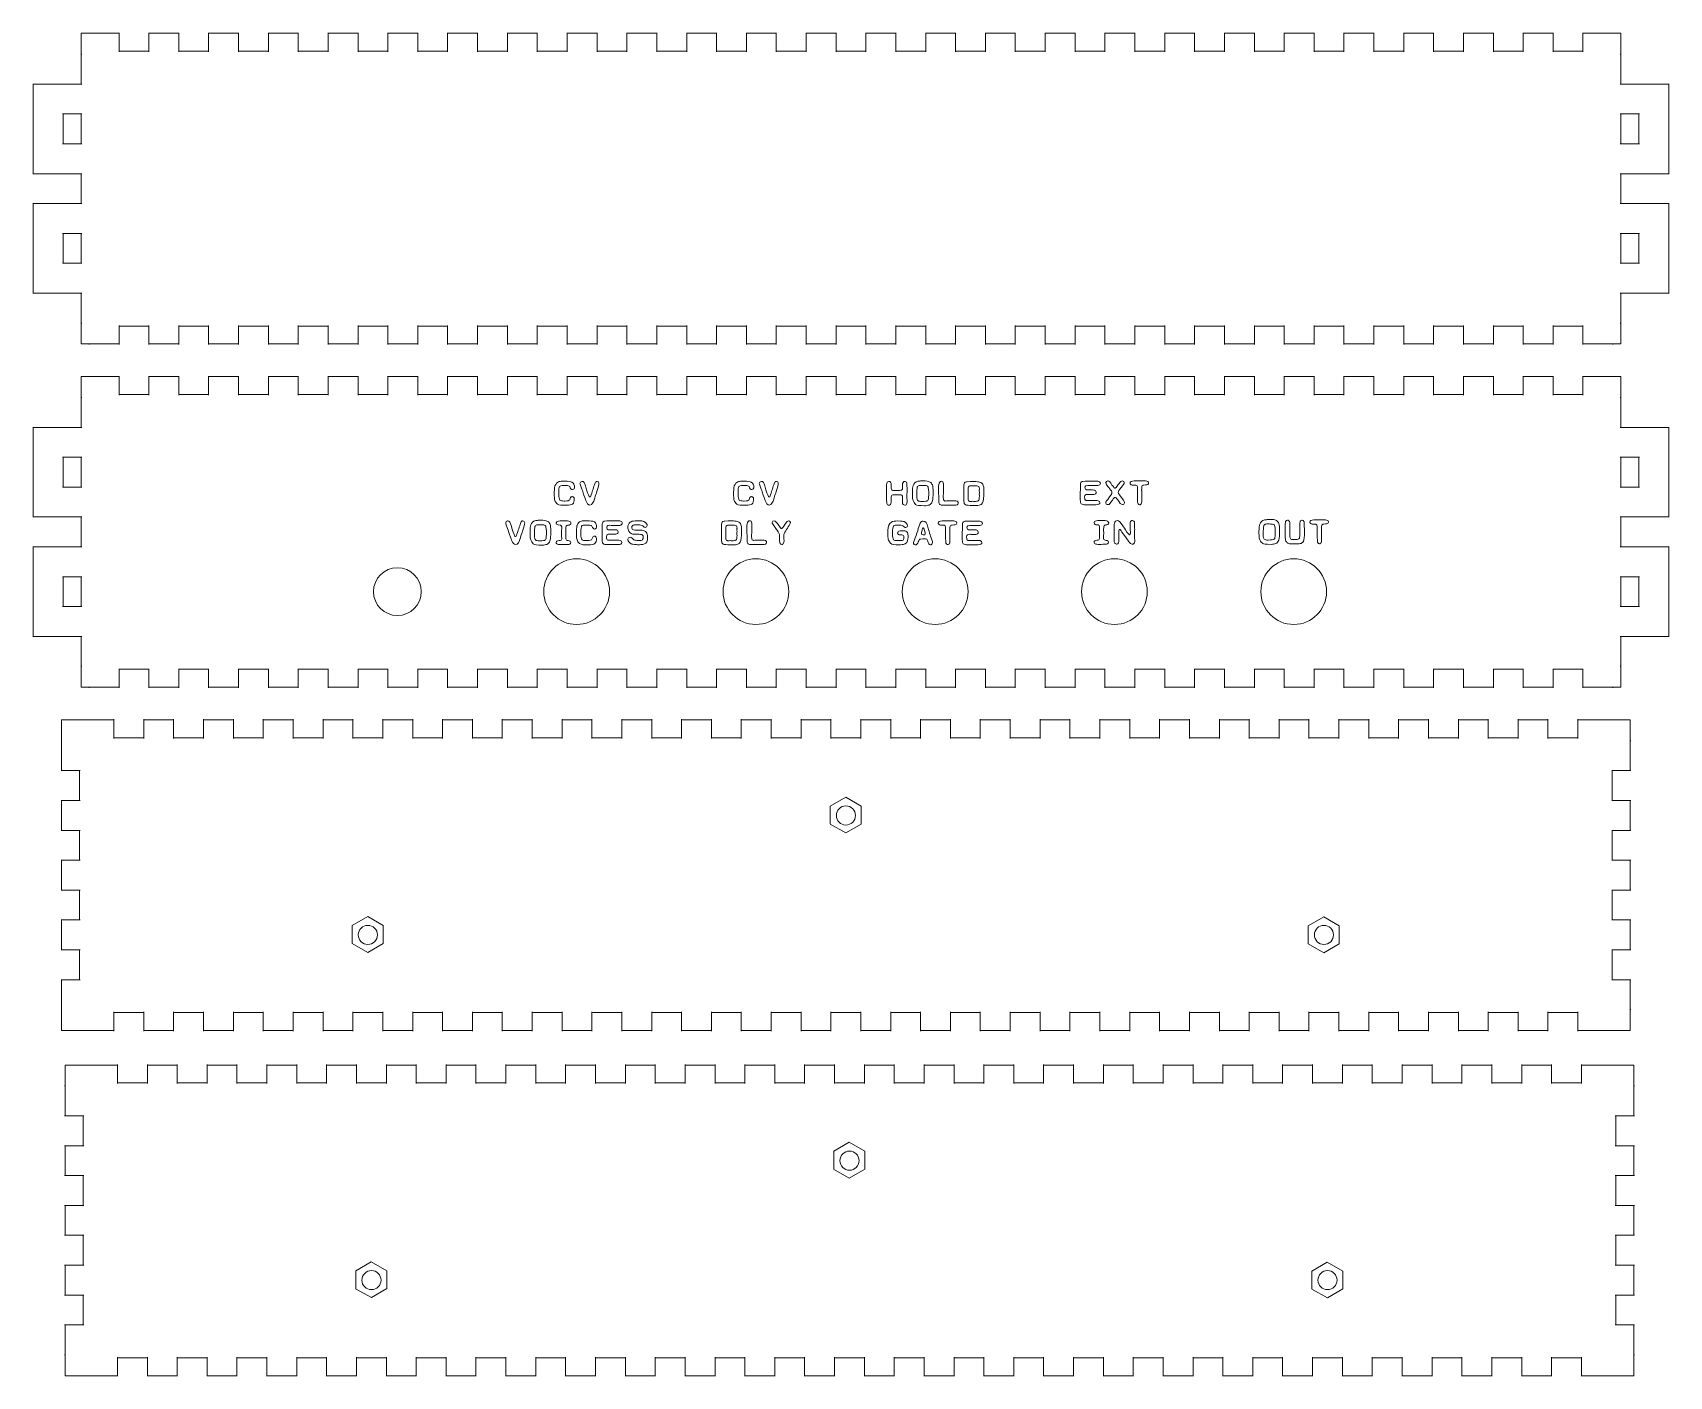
# Model space of a CAD drawing. Header units: centimetres. Extents: x -16.7 to 10.7, y -10.4 to 12.1.
import ezdxf

# ---------------------------------------------------------------- set-up
doc = ezdxf.new("R2010")
doc.units = ezdxf.units.CM
doc.header["$MEASUREMENT"] = 0
doc.layers.add('Layer 1', color=7, linetype='Continuous')

msp = doc.modelspace()

# ---------------------------------------------------------------- linework, layer by layer
at = {"layer": 'Layer 1', "color": 114, "lineweight": 20}
for centre, major_axis in [((-7.59107, 2.75317), (0, 0.55)), ((-4.59107, 2.75317), (0, 0.55)), ((-1.59107, 2.75317), (0, 0.55)), ((1.40893, 2.75317), (0, 0.55)), ((4.40893, 2.75317), (0, 0.55)), ((-10.59107, 2.75317), (0, 0.4))]:
    msp.add_ellipse(centre, major_axis=major_axis, ratio=1, dxfattribs=at)
at = {"layer": 'Layer 1', "color": 250, "lineweight": 20}
for centre in [(-3.08514, -0.99367), (-11.08514, -2.99367), (4.91486, -2.99367), (-3.02548, -6.77238), (-11.02548, -8.77238), (4.97452, -8.77238)]:
    msp.add_ellipse(centre, major_axis=(0, 0.16), ratio=1, dxfattribs=at)
for points in [[(-15.88405, 11.8), (-15.88405, 11.8), (-15.88405, 12.10001), (-15.88405, 12.10001)], [(-15.75, 12.1), (-15.75, 12.1), (-15.88405, 12.10001), (-15.88405, 12.10001)], [(-15.75, 12.11), (-15.75, 12.11), (-15.75, 12.1), (-15.75, 12.1)], [(-15.75, 12.1), (-15.75, 12.1), (-15.25, 12.1), (-15.25, 12.1)], [(-15.25, 12.11), (-15.25, 12.11), (-15.25, 11.79), (-15.25, 11.79)], [(-14.75, 12.11), (-14.75, 12.11), (-14.75, 11.79), (-14.75, 11.79)], [(-14.75, 12.1), (-14.75, 12.1), (-14.25, 12.1), (-14.25, 12.1)], [(-14.25, 12.11), (-14.25, 12.11), (-14.25, 11.79), (-14.25, 11.79)], [(-13.75, 12.11), (-13.75, 12.11), (-13.75, 11.79), (-13.75, 11.79)], [(-13.75, 12.1), (-13.75, 12.1), (-13.25, 12.1), (-13.25, 12.1)], [(-13.25, 12.11), (-13.25, 12.11), (-13.25, 11.79), (-13.25, 11.79)], [(-12.75, 12.11), (-12.75, 12.11), (-12.75, 11.79), (-12.75, 11.79)], [(-12.75, 12.1), (-12.75, 12.1), (-12.25, 12.1), (-12.25, 12.1)], [(-12.25, 12.11), (-12.25, 12.11), (-12.25, 11.79), (-12.25, 11.79)], [(-11.75, 12.11), (-11.75, 12.11), (-11.75, 11.79), (-11.75, 11.79)], [(-11.75, 12.1), (-11.75, 12.1), (-11.25, 12.1), (-11.25, 12.1)], [(-11.25, 12.11), (-11.25, 12.11), (-11.25, 11.79), (-11.25, 11.79)], [(-10.75, 12.11), (-10.75, 12.11), (-10.75, 11.79), (-10.75, 11.79)], [(-10.75, 12.1), (-10.75, 12.1), (-10.25, 12.1), (-10.25, 12.1)], [(-10.25, 12.11), (-10.25, 12.11), (-10.25, 11.79), (-10.25, 11.79)], [(-9.75, 12.11), (-9.75, 12.11), (-9.75, 11.79), (-9.75, 11.79)], [(-9.75, 12.1), (-9.75, 12.1), (-9.25, 12.1), (-9.25, 12.1)], [(-9.25, 12.11), (-9.25, 12.11), (-9.25, 11.79), (-9.25, 11.79)], [(-8.75, 12.11), (-8.75, 12.11), (-8.75, 11.79), (-8.75, 11.79)], [(-8.75, 12.1), (-8.75, 12.1), (-8.25, 12.1), (-8.25, 12.1)], [(-8.25, 12.11), (-8.25, 12.11), (-8.25, 11.79), (-8.25, 11.79)], [(-7.75, 12.11), (-7.75, 12.11), (-7.75, 11.79), (-7.75, 11.79)], [(-7.75, 12.1), (-7.75, 12.1), (-7.25, 12.1), (-7.25, 12.1)], [(-7.25, 12.11), (-7.25, 12.11), (-7.25, 11.79), (-7.25, 11.79)], [(-6.75, 12.11), (-6.75, 12.11), (-6.75, 11.79), (-6.75, 11.79)], [(-6.75, 12.1), (-6.75, 12.1), (-6.25, 12.1), (-6.25, 12.1)], [(-6.25, 12.11), (-6.25, 12.11), (-6.25, 11.79), (-6.25, 11.79)], [(-5.75, 12.11), (-5.75, 12.11), (-5.75, 11.79), (-5.75, 11.79)], [(-5.75, 12.1), (-5.75, 12.1), (-5.25, 12.1), (-5.25, 12.1)], [(-5.25, 12.11), (-5.25, 12.11), (-5.25, 11.79), (-5.25, 11.79)], [(-4.75, 12.11), (-4.75, 12.11), (-4.75, 11.79), (-4.75, 11.79)], [(-4.75, 12.1), (-4.75, 12.1), (-4.25, 12.1), (-4.25, 12.1)], [(-4.25, 12.11), (-4.25, 12.11), (-4.25, 11.79), (-4.25, 11.79)], [(-3.75, 12.11), (-3.75, 12.11), (-3.75, 11.79), (-3.75, 11.79)], [(-3.75, 12.1), (-3.75, 12.1), (-3.25, 12.1), (-3.25, 12.1)], [(-3.25, 12.11), (-3.25, 12.11), (-3.25, 11.79), (-3.25, 11.79)], [(-2.75, 12.11), (-2.75, 12.11), (-2.75, 11.79), (-2.75, 11.79)], [(-2.75, 12.1), (-2.75, 12.1), (-2.25, 12.1), (-2.25, 12.1)], [(-2.25, 12.11), (-2.25, 12.11), (-2.25, 11.79), (-2.25, 11.79)], [(-1.75, 12.11), (-1.75, 12.11), (-1.75, 11.79), (-1.75, 11.79)], [(-1.75, 12.1), (-1.75, 12.1), (-1.25, 12.1), (-1.25, 12.1)], [(-1.25, 12.11), (-1.25, 12.11), (-1.25, 11.79), (-1.25, 11.79)], [(-0.75, 12.11), (-0.75, 12.11), (-0.75, 11.79), (-0.75, 11.79)], [(-0.75, 12.1), (-0.75, 12.1), (-0.25, 12.1), (-0.25, 12.1)], [(-0.25, 12.11), (-0.25, 12.11), (-0.25, 11.79), (-0.25, 11.79)], [(0.25, 12.11), (0.25, 12.11), (0.25, 11.79), (0.25, 11.79)], [(0.25, 12.1), (0.25, 12.1), (0.75, 12.1), (0.75, 12.1)], [(0.75, 12.11), (0.75, 12.11), (0.75, 11.79), (0.75, 11.79)], [(1.25, 12.11), (1.25, 12.11), (1.25, 11.79), (1.25, 11.79)], [(1.25, 12.1), (1.25, 12.1), (1.75, 12.1), (1.75, 12.1)], [(1.75, 12.11), (1.75, 12.11), (1.75, 11.79), (1.75, 11.79)], [(2.25, 12.11), (2.25, 12.11), (2.25, 11.79), (2.25, 11.79)], [(2.25, 12.1), (2.25, 12.1), (2.75, 12.1), (2.75, 12.1)], [(2.75, 12.11), (2.75, 12.11), (2.75, 11.79), (2.75, 11.79)], [(3.25, 12.11), (3.25, 12.11), (3.25, 11.79), (3.25, 11.79)], [(3.25, 12.1), (3.25, 12.1), (3.75, 12.1), (3.75, 12.1)], [(3.75, 12.11), (3.75, 12.11), (3.75, 11.79), (3.75, 11.79)], [(4.25, 12.11), (4.25, 12.11), (4.25, 11.79), (4.25, 11.79)], [(4.25, 12.1), (4.25, 12.1), (4.75, 12.1), (4.75, 12.1)], [(4.75, 12.11), (4.75, 12.11), (4.75, 11.79), (4.75, 11.79)], [(5.25, 12.11), (5.25, 12.11), (5.25, 11.79), (5.25, 11.79)], [(5.25, 12.1), (5.25, 12.1), (5.75, 12.1), (5.75, 12.1)], [(5.75, 12.11), (5.75, 12.11), (5.75, 11.79), (5.75, 11.79)], [(6.25, 12.11), (6.25, 12.11), (6.25, 11.79), (6.25, 11.79)], [(6.25, 12.1), (6.25, 12.1), (6.75, 12.1), (6.75, 12.1)], [(6.75, 12.11), (6.75, 12.11), (6.75, 11.79), (6.75, 11.79)], [(7.25, 12.11), (7.25, 12.11), (7.25, 11.79), (7.25, 11.79)], [(7.25, 12.1), (7.25, 12.1), (7.75, 12.1), (7.75, 12.1)], [(7.75, 12.11), (7.75, 12.11), (7.75, 11.79), (7.75, 11.79)], [(8.25, 12.11), (8.25, 12.11), (8.25, 11.79), (8.25, 11.79)], [(8.25, 12.1), (8.25, 12.1), (8.75, 12.1), (8.75, 12.1)], [(8.75, 12.11), (8.75, 12.11), (8.75, 11.79), (8.75, 11.79)], [(9.25, 12.11), (9.25, 12.11), (9.25, 11.79), (9.25, 11.79)], [(9.25, 12.1), (9.25, 12.1), (9.75, 12.1), (9.75, 12.1)], [(9.75, 12.11), (9.75, 12.11), (9.75, 12.1), (9.75, 12.1)], [(9.75, 12.1), (9.75, 12.1), (9.88415, 12.09999), (9.88415, 12.09999)], [(9.88415, 11.8), (9.88415, 11.8), (9.88415, 12.09999), (9.88415, 12.09999)], [(-15.88405, 11.25), (-15.88405, 11.25), (-15.88405, 11.8), (-15.88405, 11.8)], [(-15.25, 11.8), (-15.25, 11.8), (-14.75, 11.8), (-14.75, 11.8)], [(-14.25, 11.8), (-14.25, 11.8), (-13.75, 11.8), (-13.75, 11.8)], [(-13.25, 11.8), (-13.25, 11.8), (-12.75, 11.8), (-12.75, 11.8)], [(-12.25, 11.8), (-12.25, 11.8), (-11.75, 11.8), (-11.75, 11.8)], [(-11.25, 11.8), (-11.25, 11.8), (-10.75, 11.8), (-10.75, 11.8)], [(-10.25, 11.8), (-10.25, 11.8), (-9.75, 11.8), (-9.75, 11.8)], [(-9.25, 11.8), (-9.25, 11.8), (-8.75, 11.8), (-8.75, 11.8)], [(-8.25, 11.8), (-8.25, 11.8), (-7.75, 11.8), (-7.75, 11.8)], [(-7.25, 11.8), (-7.25, 11.8), (-6.75, 11.8), (-6.75, 11.8)], [(-6.25, 11.8), (-6.25, 11.8), (-5.75, 11.8), (-5.75, 11.8)], [(-5.25, 11.8), (-5.25, 11.8), (-4.75, 11.8), (-4.75, 11.8)], [(-4.25, 11.8), (-4.25, 11.8), (-3.75, 11.8), (-3.75, 11.8)], [(-3.25, 11.8), (-3.25, 11.8), (-2.75, 11.8), (-2.75, 11.8)], [(-2.25, 11.8), (-2.25, 11.8), (-1.75, 11.8), (-1.75, 11.8)], [(-1.25, 11.8), (-1.25, 11.8), (-0.75, 11.8), (-0.75, 11.8)], [(-0.25, 11.8), (-0.25, 11.8), (0.25, 11.8), (0.25, 11.8)], [(0.75, 11.8), (0.75, 11.8), (1.25, 11.8), (1.25, 11.8)], [(1.75, 11.8), (1.75, 11.8), (2.25, 11.8), (2.25, 11.8)], [(2.75, 11.8), (2.75, 11.8), (3.25, 11.8), (3.25, 11.8)], [(3.75, 11.8), (3.75, 11.8), (4.25, 11.8), (4.25, 11.8)], [(4.75, 11.8), (4.75, 11.8), (5.25, 11.8), (5.25, 11.8)], [(5.75, 11.8), (5.75, 11.8), (6.25, 11.8), (6.25, 11.8)], [(6.75, 11.8), (6.75, 11.8), (7.25, 11.8), (7.25, 11.8)], [(7.75, 11.8), (7.75, 11.8), (8.25, 11.8), (8.25, 11.8)], [(8.75, 11.8), (8.75, 11.8), (9.25, 11.8), (9.25, 11.8)], [(9.88415, 11.8), (9.88415, 11.8), (9.88415, 11.25), (9.88415, 11.25)], [(-15.88405, 11.75), (-15.88405, 11.75), (-15.87405, 11.75), (-15.87405, 11.75)], [(9.87405, 11.75), (9.87405, 11.75), (9.88415, 11.75), (9.88415, 11.75)], [(-16.69405, 11.25), (-16.69405, 11.25), (-15.87405, 11.25), (-15.87405, 11.25)], [(-16.68405, 11.25), (-16.68405, 11.25), (-16.68405, 9.75), (-16.68405, 9.75)], [(9.87405, 11.25), (9.87405, 11.25), (10.69405, 11.25), (10.69405, 11.25)], [(10.68415, 11.25), (10.68415, 11.25), (10.68415, 9.75), (10.68415, 9.75)], [(-16.19405, 10.75), (-16.19405, 10.75), (-15.87405, 10.75), (-15.87405, 10.75)], [(-16.18405, 10.75), (-16.18405, 10.75), (-16.18405, 10.25), (-16.18405, 10.25)], [(-15.88405, 10.25), (-15.88405, 10.25), (-15.88405, 10.75), (-15.88405, 10.75)], [(9.87405, 10.75), (9.87405, 10.75), (10.19405, 10.75), (10.19405, 10.75)], [(9.88415, 10.75), (9.88415, 10.75), (9.88415, 10.25), (9.88415, 10.25)], [(10.18415, 10.75), (10.18415, 10.75), (10.18415, 10.25), (10.18415, 10.25)], [(-16.19405, 10.25), (-16.19405, 10.25), (-15.87405, 10.25), (-15.87405, 10.25)], [(9.87405, 10.25), (9.87405, 10.25), (10.19405, 10.25), (10.19405, 10.25)], [(-16.69405, 9.75), (-16.69405, 9.75), (-15.87405, 9.75), (-15.87405, 9.75)], [(-15.88405, 9.25), (-15.88405, 9.25), (-15.88405, 9.75), (-15.88405, 9.75)], [(9.87405, 9.75), (9.87405, 9.75), (10.69405, 9.75), (10.69405, 9.75)], [(9.88415, 9.75), (9.88415, 9.75), (9.88415, 9.25), (9.88415, 9.25)], [(-16.69405, 9.25), (-16.69405, 9.25), (-15.87405, 9.25), (-15.87405, 9.25)], [(-16.68405, 9.25), (-16.68405, 9.25), (-16.68405, 7.75), (-16.68405, 7.75)], [(9.87405, 9.25), (9.87405, 9.25), (10.69405, 9.25), (10.69405, 9.25)], [(10.68415, 9.25), (10.68415, 9.25), (10.68415, 7.75), (10.68415, 7.75)], [(-16.19405, 8.75), (-16.19405, 8.75), (-15.87405, 8.75), (-15.87405, 8.75)], [(-16.18405, 8.75), (-16.18405, 8.75), (-16.18405, 8.25), (-16.18405, 8.25)], [(-15.88405, 8.25), (-15.88405, 8.25), (-15.88405, 8.75), (-15.88405, 8.75)], [(9.87405, 8.75), (9.87405, 8.75), (10.19405, 8.75), (10.19405, 8.75)], [(9.88415, 8.75), (9.88415, 8.75), (9.88415, 8.25), (9.88415, 8.25)], [(10.18415, 8.75), (10.18415, 8.75), (10.18415, 8.25), (10.18415, 8.25)], [(-16.19405, 8.25), (-16.19405, 8.25), (-15.87405, 8.25), (-15.87405, 8.25)], [(9.87405, 8.25), (9.87405, 8.25), (10.19405, 8.25), (10.19405, 8.25)], [(-16.69405, 7.75), (-16.69405, 7.75), (-15.87405, 7.75), (-15.87405, 7.75)], [(-15.88405, 7.20001), (-15.88405, 7.20001), (-15.88405, 7.75), (-15.88405, 7.75)], [(9.87405, 7.75), (9.87405, 7.75), (10.69405, 7.75), (10.69405, 7.75)], [(9.88415, 7.75), (9.88415, 7.75), (9.88415, 7.20001), (9.88415, 7.20001)], [(-15.88405, 7.25), (-15.88405, 7.25), (-15.87405, 7.25), (-15.87405, 7.25)], [(-15.88405, 7.20001), (-15.88405, 7.20001), (-15.88405, 6.89999), (-15.88405, 6.89999)], [(-15.25, 7.21001), (-15.25, 7.21001), (-15.25, 6.89001), (-15.25, 6.89001)], [(-14.75, 7.20001), (-14.75, 7.20001), (-15.25, 7.20001), (-15.25, 7.20001)], [(-14.75, 7.21001), (-14.75, 7.21001), (-14.75, 6.89001), (-14.75, 6.89001)], [(-14.25, 7.21001), (-14.25, 7.21001), (-14.25, 6.89001), (-14.25, 6.89001)], [(-13.75, 7.20001), (-13.75, 7.20001), (-14.25, 7.20001), (-14.25, 7.20001)], [(-13.75, 7.21001), (-13.75, 7.21001), (-13.75, 6.89001), (-13.75, 6.89001)], [(-13.25, 7.21001), (-13.25, 7.21001), (-13.25, 6.89001), (-13.25, 6.89001)], [(-12.75, 7.20001), (-12.75, 7.20001), (-13.25, 7.20001), (-13.25, 7.20001)], [(-12.75, 7.21001), (-12.75, 7.21001), (-12.75, 6.89001), (-12.75, 6.89001)], [(-12.25, 7.21001), (-12.25, 7.21001), (-12.25, 6.89001), (-12.25, 6.89001)], [(-11.75, 7.20001), (-11.75, 7.20001), (-12.25, 7.20001), (-12.25, 7.20001)], [(-11.75, 7.21001), (-11.75, 7.21001), (-11.75, 6.89001), (-11.75, 6.89001)], [(-11.25, 7.21001), (-11.25, 7.21001), (-11.25, 6.89001), (-11.25, 6.89001)], [(-10.75, 7.20001), (-10.75, 7.20001), (-11.25, 7.20001), (-11.25, 7.20001)], [(-10.75, 7.21001), (-10.75, 7.21001), (-10.75, 6.89001), (-10.75, 6.89001)], [(-10.25, 7.21001), (-10.25, 7.21001), (-10.25, 6.89001), (-10.25, 6.89001)], [(-9.75, 7.20001), (-9.75, 7.20001), (-10.25, 7.20001), (-10.25, 7.20001)], [(-9.75, 7.21001), (-9.75, 7.21001), (-9.75, 6.89001), (-9.75, 6.89001)], [(-9.25, 7.21001), (-9.25, 7.21001), (-9.25, 6.89001), (-9.25, 6.89001)], [(-8.75, 7.20001), (-8.75, 7.20001), (-9.25, 7.20001), (-9.25, 7.20001)], [(-8.75, 7.21001), (-8.75, 7.21001), (-8.75, 6.89001), (-8.75, 6.89001)], [(-8.25, 7.21001), (-8.25, 7.21001), (-8.25, 6.89001), (-8.25, 6.89001)], [(-7.75, 7.20001), (-7.75, 7.20001), (-8.25, 7.20001), (-8.25, 7.20001)], [(-7.75, 7.21001), (-7.75, 7.21001), (-7.75, 6.89001), (-7.75, 6.89001)], [(-7.25, 7.21001), (-7.25, 7.21001), (-7.25, 6.89001), (-7.25, 6.89001)], [(-6.75, 7.20001), (-6.75, 7.20001), (-7.25, 7.20001), (-7.25, 7.20001)], [(-6.75, 7.21001), (-6.75, 7.21001), (-6.75, 6.89001), (-6.75, 6.89001)], [(-6.25, 7.21001), (-6.25, 7.21001), (-6.25, 6.89001), (-6.25, 6.89001)], [(-5.75, 7.20001), (-5.75, 7.20001), (-6.25, 7.20001), (-6.25, 7.20001)], [(-5.75, 7.21001), (-5.75, 7.21001), (-5.75, 6.89001), (-5.75, 6.89001)], [(-5.25, 7.21001), (-5.25, 7.21001), (-5.25, 6.89001), (-5.25, 6.89001)], [(-4.75, 7.20001), (-4.75, 7.20001), (-5.25, 7.20001), (-5.25, 7.20001)], [(-4.75, 7.21001), (-4.75, 7.21001), (-4.75, 6.89001), (-4.75, 6.89001)], [(-4.25, 7.21001), (-4.25, 7.21001), (-4.25, 6.89001), (-4.25, 6.89001)], [(-3.75, 7.20001), (-3.75, 7.20001), (-4.25, 7.20001), (-4.25, 7.20001)], [(-3.75, 7.21001), (-3.75, 7.21001), (-3.75, 6.89001), (-3.75, 6.89001)], [(-3.25, 7.21001), (-3.25, 7.21001), (-3.25, 6.89001), (-3.25, 6.89001)], [(-2.75, 7.20001), (-2.75, 7.20001), (-3.25, 7.20001), (-3.25, 7.20001)], [(-2.75, 7.21001), (-2.75, 7.21001), (-2.75, 6.89001), (-2.75, 6.89001)], [(-2.25, 7.21001), (-2.25, 7.21001), (-2.25, 6.89001), (-2.25, 6.89001)], [(-1.75, 7.20001), (-1.75, 7.20001), (-2.25, 7.20001), (-2.25, 7.20001)], [(-1.75, 7.21001), (-1.75, 7.21001), (-1.75, 6.89001), (-1.75, 6.89001)], [(-1.25, 7.21001), (-1.25, 7.21001), (-1.25, 6.89001), (-1.25, 6.89001)], [(-0.75, 7.20001), (-0.75, 7.20001), (-1.25, 7.20001), (-1.25, 7.20001)], [(-0.75, 7.21001), (-0.75, 7.21001), (-0.75, 6.89001), (-0.75, 6.89001)], [(-0.25, 7.21001), (-0.25, 7.21001), (-0.25, 6.89001), (-0.25, 6.89001)], [(0.25, 7.20001), (0.25, 7.20001), (-0.25, 7.20001), (-0.25, 7.20001)], [(0.25, 7.21001), (0.25, 7.21001), (0.25, 6.89001), (0.25, 6.89001)], [(0.75, 7.21001), (0.75, 7.21001), (0.75, 6.89001), (0.75, 6.89001)], [(1.25, 7.20001), (1.25, 7.20001), (0.75, 7.20001), (0.75, 7.20001)], [(1.25, 7.21001), (1.25, 7.21001), (1.25, 6.89001), (1.25, 6.89001)], [(1.75, 7.21001), (1.75, 7.21001), (1.75, 6.89001), (1.75, 6.89001)], [(2.25, 7.20001), (2.25, 7.20001), (1.75, 7.20001), (1.75, 7.20001)], [(2.25, 7.21001), (2.25, 7.21001), (2.25, 6.89001), (2.25, 6.89001)], [(2.75, 7.21001), (2.75, 7.21001), (2.75, 6.89001), (2.75, 6.89001)], [(3.25, 7.20001), (3.25, 7.20001), (2.75, 7.20001), (2.75, 7.20001)], [(3.25, 7.21001), (3.25, 7.21001), (3.25, 6.89001), (3.25, 6.89001)], [(3.75, 7.21001), (3.75, 7.21001), (3.75, 6.89001), (3.75, 6.89001)], [(4.25, 7.20001), (4.25, 7.20001), (3.75, 7.20001), (3.75, 7.20001)], [(4.25, 7.21001), (4.25, 7.21001), (4.25, 6.89001), (4.25, 6.89001)], [(4.75, 7.21001), (4.75, 7.21001), (4.75, 6.89001), (4.75, 6.89001)], [(5.25, 7.20001), (5.25, 7.20001), (4.75, 7.20001), (4.75, 7.20001)], [(5.25, 7.21001), (5.25, 7.21001), (5.25, 6.89001), (5.25, 6.89001)], [(5.75, 7.21001), (5.75, 7.21001), (5.75, 6.89001), (5.75, 6.89001)], [(6.25, 7.20001), (6.25, 7.20001), (5.75, 7.20001), (5.75, 7.20001)], [(6.25, 7.21001), (6.25, 7.21001), (6.25, 6.89001), (6.25, 6.89001)], [(6.75, 7.21001), (6.75, 7.21001), (6.75, 6.89001), (6.75, 6.89001)], [(7.25, 7.20001), (7.25, 7.20001), (6.75, 7.20001), (6.75, 7.20001)], [(7.25, 7.21001), (7.25, 7.21001), (7.25, 6.89001), (7.25, 6.89001)], [(7.75, 7.21001), (7.75, 7.21001), (7.75, 6.89001), (7.75, 6.89001)], [(8.25, 7.20001), (8.25, 7.20001), (7.75, 7.20001), (7.75, 7.20001)], [(8.25, 7.21001), (8.25, 7.21001), (8.25, 6.89001), (8.25, 6.89001)], [(8.75, 7.21001), (8.75, 7.21001), (8.75, 6.89001), (8.75, 6.89001)], [(9.25, 7.20001), (9.25, 7.20001), (8.75, 7.20001), (8.75, 7.20001)], [(9.25, 7.21001), (9.25, 7.21001), (9.25, 6.89001), (9.25, 6.89001)], [(9.87405, 7.25), (9.87405, 7.25), (9.88415, 7.25), (9.88415, 7.25)], [(9.88415, 7.20001), (9.88415, 7.20001), (9.88415, 6.89999), (9.88415, 6.89999)], [(-15.75, 6.9), (-15.75, 6.9), (-15.88405, 6.89999), (-15.88405, 6.89999)], [(-15.75, 6.9), (-15.75, 6.9), (-15.25, 6.9), (-15.25, 6.9)], [(-15.75, 6.9), (-15.75, 6.9), (-15.75, 6.89001), (-15.75, 6.89001)], [(-14.75, 6.9), (-14.75, 6.9), (-14.25, 6.9), (-14.25, 6.9)], [(-13.75, 6.9), (-13.75, 6.9), (-13.25, 6.9), (-13.25, 6.9)], [(-12.75, 6.9), (-12.75, 6.9), (-12.25, 6.9), (-12.25, 6.9)], [(-11.75, 6.9), (-11.75, 6.9), (-11.25, 6.9), (-11.25, 6.9)], [(-10.75, 6.9), (-10.75, 6.9), (-10.25, 6.9), (-10.25, 6.9)], [(-9.75, 6.9), (-9.75, 6.9), (-9.25, 6.9), (-9.25, 6.9)], [(-8.75, 6.9), (-8.75, 6.9), (-8.25, 6.9), (-8.25, 6.9)], [(-7.75, 6.9), (-7.75, 6.9), (-7.25, 6.9), (-7.25, 6.9)], [(-6.75, 6.9), (-6.75, 6.9), (-6.25, 6.9), (-6.25, 6.9)], [(-5.75, 6.9), (-5.75, 6.9), (-5.25, 6.9), (-5.25, 6.9)], [(-4.75, 6.9), (-4.75, 6.9), (-4.25, 6.9), (-4.25, 6.9)], [(-3.75, 6.9), (-3.75, 6.9), (-3.25, 6.9), (-3.25, 6.9)], [(-2.75, 6.9), (-2.75, 6.9), (-2.25, 6.9), (-2.25, 6.9)], [(-1.75, 6.9), (-1.75, 6.9), (-1.25, 6.9), (-1.25, 6.9)], [(-0.75, 6.9), (-0.75, 6.9), (-0.25, 6.9), (-0.25, 6.9)], [(0.25, 6.9), (0.25, 6.9), (0.75, 6.9), (0.75, 6.9)], [(1.25, 6.9), (1.25, 6.9), (1.75, 6.9), (1.75, 6.9)], [(2.25, 6.9), (2.25, 6.9), (2.75, 6.9), (2.75, 6.9)], [(3.25, 6.9), (3.25, 6.9), (3.75, 6.9), (3.75, 6.9)], [(4.25, 6.9), (4.25, 6.9), (4.75, 6.9), (4.75, 6.9)], [(5.25, 6.9), (5.25, 6.9), (5.75, 6.9), (5.75, 6.9)], [(6.25, 6.9), (6.25, 6.9), (6.75, 6.9), (6.75, 6.9)], [(7.25, 6.9), (7.25, 6.9), (7.75, 6.9), (7.75, 6.9)], [(8.25, 6.9), (8.25, 6.9), (8.75, 6.9), (8.75, 6.9)], [(9.25, 6.9), (9.25, 6.9), (9.75, 6.9), (9.75, 6.9)], [(9.75, 6.9), (9.75, 6.9), (9.75, 6.89001), (9.75, 6.89001)], [(9.75, 6.9), (9.75, 6.9), (9.88415, 6.89999), (9.88415, 6.89999)], [(-15.88405, 6.05317), (-15.88405, 6.05317), (-15.88405, 6.35318), (-15.88405, 6.35318)], [(-15.75, 6.35317), (-15.75, 6.35317), (-15.88405, 6.35318), (-15.88405, 6.35318)], [(-15.75, 6.36317), (-15.75, 6.36317), (-15.75, 6.35317), (-15.75, 6.35317)], [(-15.75, 6.35317), (-15.75, 6.35317), (-15.25, 6.35317), (-15.25, 6.35317)], [(-15.25, 6.36317), (-15.25, 6.36317), (-15.25, 6.04317), (-15.25, 6.04317)], [(-14.75, 6.36317), (-14.75, 6.36317), (-14.75, 6.04317), (-14.75, 6.04317)], [(-14.75, 6.35317), (-14.75, 6.35317), (-14.25, 6.35317), (-14.25, 6.35317)], [(-14.25, 6.36317), (-14.25, 6.36317), (-14.25, 6.04317), (-14.25, 6.04317)], [(-13.75, 6.36317), (-13.75, 6.36317), (-13.75, 6.04317), (-13.75, 6.04317)], [(-13.75, 6.35317), (-13.75, 6.35317), (-13.25, 6.35317), (-13.25, 6.35317)], [(-13.25, 6.36317), (-13.25, 6.36317), (-13.25, 6.04317), (-13.25, 6.04317)], [(-12.75, 6.36317), (-12.75, 6.36317), (-12.75, 6.04317), (-12.75, 6.04317)], [(-12.75, 6.35317), (-12.75, 6.35317), (-12.25, 6.35317), (-12.25, 6.35317)], [(-12.25, 6.36317), (-12.25, 6.36317), (-12.25, 6.04317), (-12.25, 6.04317)], [(-11.75, 6.36317), (-11.75, 6.36317), (-11.75, 6.04317), (-11.75, 6.04317)], [(-11.75, 6.35317), (-11.75, 6.35317), (-11.25, 6.35317), (-11.25, 6.35317)], [(-11.25, 6.36317), (-11.25, 6.36317), (-11.25, 6.04317), (-11.25, 6.04317)], [(-10.75, 6.36317), (-10.75, 6.36317), (-10.75, 6.04317), (-10.75, 6.04317)], [(-10.75, 6.35317), (-10.75, 6.35317), (-10.25, 6.35317), (-10.25, 6.35317)], [(-10.25, 6.36317), (-10.25, 6.36317), (-10.25, 6.04317), (-10.25, 6.04317)], [(-9.75, 6.36317), (-9.75, 6.36317), (-9.75, 6.04317), (-9.75, 6.04317)], [(-9.75, 6.35317), (-9.75, 6.35317), (-9.25, 6.35317), (-9.25, 6.35317)], [(-9.25, 6.36317), (-9.25, 6.36317), (-9.25, 6.04317), (-9.25, 6.04317)], [(-8.75, 6.36317), (-8.75, 6.36317), (-8.75, 6.04317), (-8.75, 6.04317)], [(-8.75, 6.35317), (-8.75, 6.35317), (-8.25, 6.35317), (-8.25, 6.35317)], [(-8.25, 6.36317), (-8.25, 6.36317), (-8.25, 6.04317), (-8.25, 6.04317)], [(-7.75, 6.36317), (-7.75, 6.36317), (-7.75, 6.04317), (-7.75, 6.04317)], [(-7.75, 6.35317), (-7.75, 6.35317), (-7.25, 6.35317), (-7.25, 6.35317)], [(-7.25, 6.36317), (-7.25, 6.36317), (-7.25, 6.04317), (-7.25, 6.04317)], [(-6.75, 6.36317), (-6.75, 6.36317), (-6.75, 6.04317), (-6.75, 6.04317)], [(-6.75, 6.35317), (-6.75, 6.35317), (-6.25, 6.35317), (-6.25, 6.35317)], [(-6.25, 6.36317), (-6.25, 6.36317), (-6.25, 6.04317), (-6.25, 6.04317)], [(-5.75, 6.36317), (-5.75, 6.36317), (-5.75, 6.04317), (-5.75, 6.04317)], [(-5.75, 6.35317), (-5.75, 6.35317), (-5.25, 6.35317), (-5.25, 6.35317)], [(-5.25, 6.36317), (-5.25, 6.36317), (-5.25, 6.04317), (-5.25, 6.04317)], [(-4.75, 6.36317), (-4.75, 6.36317), (-4.75, 6.04317), (-4.75, 6.04317)], [(-4.75, 6.35317), (-4.75, 6.35317), (-4.25, 6.35317), (-4.25, 6.35317)], [(-4.25, 6.36317), (-4.25, 6.36317), (-4.25, 6.04317), (-4.25, 6.04317)], [(-3.75, 6.36317), (-3.75, 6.36317), (-3.75, 6.04317), (-3.75, 6.04317)], [(-3.75, 6.35317), (-3.75, 6.35317), (-3.25, 6.35317), (-3.25, 6.35317)], [(-3.25, 6.36317), (-3.25, 6.36317), (-3.25, 6.04317), (-3.25, 6.04317)], [(-2.75, 6.36317), (-2.75, 6.36317), (-2.75, 6.04317), (-2.75, 6.04317)], [(-2.75, 6.35317), (-2.75, 6.35317), (-2.25, 6.35317), (-2.25, 6.35317)], [(-2.25, 6.36317), (-2.25, 6.36317), (-2.25, 6.04317), (-2.25, 6.04317)], [(-1.75, 6.36317), (-1.75, 6.36317), (-1.75, 6.04317), (-1.75, 6.04317)], [(-1.75, 6.35317), (-1.75, 6.35317), (-1.25, 6.35317), (-1.25, 6.35317)], [(-1.25, 6.36317), (-1.25, 6.36317), (-1.25, 6.04317), (-1.25, 6.04317)], [(-0.75, 6.36317), (-0.75, 6.36317), (-0.75, 6.04317), (-0.75, 6.04317)], [(-0.75, 6.35317), (-0.75, 6.35317), (-0.25, 6.35317), (-0.25, 6.35317)], [(-0.25, 6.36317), (-0.25, 6.36317), (-0.25, 6.04317), (-0.25, 6.04317)], [(0.25, 6.36317), (0.25, 6.36317), (0.25, 6.04317), (0.25, 6.04317)], [(0.25, 6.35317), (0.25, 6.35317), (0.75, 6.35317), (0.75, 6.35317)], [(0.75, 6.36317), (0.75, 6.36317), (0.75, 6.04317), (0.75, 6.04317)], [(1.25, 6.36317), (1.25, 6.36317), (1.25, 6.04317), (1.25, 6.04317)], [(1.25, 6.35317), (1.25, 6.35317), (1.75, 6.35317), (1.75, 6.35317)], [(1.75, 6.36317), (1.75, 6.36317), (1.75, 6.04317), (1.75, 6.04317)], [(2.25, 6.36317), (2.25, 6.36317), (2.25, 6.04317), (2.25, 6.04317)], [(2.25, 6.35317), (2.25, 6.35317), (2.75, 6.35317), (2.75, 6.35317)], [(2.75, 6.36317), (2.75, 6.36317), (2.75, 6.04317), (2.75, 6.04317)], [(3.25, 6.36317), (3.25, 6.36317), (3.25, 6.04317), (3.25, 6.04317)], [(3.25, 6.35317), (3.25, 6.35317), (3.75, 6.35317), (3.75, 6.35317)], [(3.75, 6.36317), (3.75, 6.36317), (3.75, 6.04317), (3.75, 6.04317)], [(4.25, 6.36317), (4.25, 6.36317), (4.25, 6.04317), (4.25, 6.04317)], [(4.25, 6.35317), (4.25, 6.35317), (4.75, 6.35317), (4.75, 6.35317)], [(4.75, 6.36317), (4.75, 6.36317), (4.75, 6.04317), (4.75, 6.04317)], [(5.25, 6.36317), (5.25, 6.36317), (5.25, 6.04317), (5.25, 6.04317)], [(5.25, 6.35317), (5.25, 6.35317), (5.75, 6.35317), (5.75, 6.35317)], [(5.75, 6.36317), (5.75, 6.36317), (5.75, 6.04317), (5.75, 6.04317)], [(6.25, 6.36317), (6.25, 6.36317), (6.25, 6.04317), (6.25, 6.04317)], [(6.25, 6.35317), (6.25, 6.35317), (6.75, 6.35317), (6.75, 6.35317)], [(6.75, 6.36317), (6.75, 6.36317), (6.75, 6.04317), (6.75, 6.04317)], [(7.25, 6.36317), (7.25, 6.36317), (7.25, 6.04317), (7.25, 6.04317)], [(7.25, 6.35317), (7.25, 6.35317), (7.75, 6.35317), (7.75, 6.35317)], [(7.75, 6.36317), (7.75, 6.36317), (7.75, 6.04317), (7.75, 6.04317)], [(8.25, 6.36317), (8.25, 6.36317), (8.25, 6.04317), (8.25, 6.04317)], [(8.25, 6.35317), (8.25, 6.35317), (8.75, 6.35317), (8.75, 6.35317)], [(8.75, 6.36317), (8.75, 6.36317), (8.75, 6.04317), (8.75, 6.04317)], [(9.25, 6.36317), (9.25, 6.36317), (9.25, 6.04317), (9.25, 6.04317)], [(9.25, 6.35317), (9.25, 6.35317), (9.75, 6.35317), (9.75, 6.35317)], [(9.75, 6.36317), (9.75, 6.36317), (9.75, 6.35317), (9.75, 6.35317)], [(9.75, 6.35317), (9.75, 6.35317), (9.88415, 6.35316), (9.88415, 6.35316)], [(9.88415, 6.05317), (9.88415, 6.05317), (9.88415, 6.35316), (9.88415, 6.35316)], [(-15.88405, 5.50317), (-15.88405, 5.50317), (-15.88405, 6.05317), (-15.88405, 6.05317)], [(-15.25, 6.05317), (-15.25, 6.05317), (-14.75, 6.05317), (-14.75, 6.05317)], [(-14.25, 6.05317), (-14.25, 6.05317), (-13.75, 6.05317), (-13.75, 6.05317)], [(-13.25, 6.05317), (-13.25, 6.05317), (-12.75, 6.05317), (-12.75, 6.05317)], [(-12.25, 6.05317), (-12.25, 6.05317), (-11.75, 6.05317), (-11.75, 6.05317)], [(-11.25, 6.05317), (-11.25, 6.05317), (-10.75, 6.05317), (-10.75, 6.05317)], [(-10.25, 6.05317), (-10.25, 6.05317), (-9.75, 6.05317), (-9.75, 6.05317)], [(-9.25, 6.05317), (-9.25, 6.05317), (-8.75, 6.05317), (-8.75, 6.05317)], [(-8.25, 6.05317), (-8.25, 6.05317), (-7.75, 6.05317), (-7.75, 6.05317)], [(-7.25, 6.05317), (-7.25, 6.05317), (-6.75, 6.05317), (-6.75, 6.05317)], [(-6.25, 6.05317), (-6.25, 6.05317), (-5.75, 6.05317), (-5.75, 6.05317)], [(-5.25, 6.05317), (-5.25, 6.05317), (-4.75, 6.05317), (-4.75, 6.05317)], [(-4.25, 6.05317), (-4.25, 6.05317), (-3.75, 6.05317), (-3.75, 6.05317)], [(-3.25, 6.05317), (-3.25, 6.05317), (-2.75, 6.05317), (-2.75, 6.05317)], [(-2.25, 6.05317), (-2.25, 6.05317), (-1.75, 6.05317), (-1.75, 6.05317)], [(-1.25, 6.05317), (-1.25, 6.05317), (-0.75, 6.05317), (-0.75, 6.05317)], [(-0.25, 6.05317), (-0.25, 6.05317), (0.25, 6.05317), (0.25, 6.05317)], [(0.75, 6.05317), (0.75, 6.05317), (1.25, 6.05317), (1.25, 6.05317)], [(1.75, 6.05317), (1.75, 6.05317), (2.25, 6.05317), (2.25, 6.05317)], [(2.75, 6.05317), (2.75, 6.05317), (3.25, 6.05317), (3.25, 6.05317)], [(3.75, 6.05317), (3.75, 6.05317), (4.25, 6.05317), (4.25, 6.05317)], [(4.75, 6.05317), (4.75, 6.05317), (5.25, 6.05317), (5.25, 6.05317)], [(5.75, 6.05317), (5.75, 6.05317), (6.25, 6.05317), (6.25, 6.05317)], [(6.75, 6.05317), (6.75, 6.05317), (7.25, 6.05317), (7.25, 6.05317)], [(7.75, 6.05317), (7.75, 6.05317), (8.25, 6.05317), (8.25, 6.05317)], [(8.75, 6.05317), (8.75, 6.05317), (9.25, 6.05317), (9.25, 6.05317)], [(9.88415, 6.05317), (9.88415, 6.05317), (9.88415, 5.50317), (9.88415, 5.50317)], [(-15.88405, 6.00317), (-15.88405, 6.00317), (-15.87405, 6.00317), (-15.87405, 6.00317)], [(9.87405, 6.00317), (9.87405, 6.00317), (9.88415, 6.00317), (9.88415, 6.00317)], [(-16.69405, 5.50317), (-16.69405, 5.50317), (-15.87405, 5.50317), (-15.87405, 5.50317)], [(-16.68405, 5.50317), (-16.68405, 5.50317), (-16.68405, 4.00317), (-16.68405, 4.00317)], [(9.87405, 5.50317), (9.87405, 5.50317), (10.69405, 5.50317), (10.69405, 5.50317)], [(10.68415, 5.50317), (10.68415, 5.50317), (10.68415, 4.00317), (10.68415, 4.00317)], [(-16.19405, 5.00317), (-16.19405, 5.00317), (-15.87405, 5.00317), (-15.87405, 5.00317)], [(-16.18405, 5.00317), (-16.18405, 5.00317), (-16.18405, 4.50317), (-16.18405, 4.50317)], [(-15.88405, 4.50317), (-15.88405, 4.50317), (-15.88405, 5.00317), (-15.88405, 5.00317)], [(9.87405, 5.00317), (9.87405, 5.00317), (10.19405, 5.00317), (10.19405, 5.00317)], [(9.88415, 5.00317), (9.88415, 5.00317), (9.88415, 4.50317), (9.88415, 4.50317)], [(10.18415, 5.00317), (10.18415, 5.00317), (10.18415, 4.50317), (10.18415, 4.50317)], [(-16.19405, 4.50317), (-16.19405, 4.50317), (-15.87405, 4.50317), (-15.87405, 4.50317)], [(9.87405, 4.50317), (9.87405, 4.50317), (10.19405, 4.50317), (10.19405, 4.50317)], [(-16.69405, 4.00317), (-16.69405, 4.00317), (-15.87405, 4.00317), (-15.87405, 4.00317)], [(-15.88405, 3.50317), (-15.88405, 3.50317), (-15.88405, 4.00317), (-15.88405, 4.00317)], [(9.87405, 4.00317), (9.87405, 4.00317), (10.69405, 4.00317), (10.69405, 4.00317)], [(9.88415, 4.00317), (9.88415, 4.00317), (9.88415, 3.50317), (9.88415, 3.50317)], [(-16.69405, 3.50317), (-16.69405, 3.50317), (-15.87405, 3.50317), (-15.87405, 3.50317)], [(-16.68405, 3.50317), (-16.68405, 3.50317), (-16.68405, 2.00317), (-16.68405, 2.00317)], [(9.87405, 3.50317), (9.87405, 3.50317), (10.69405, 3.50317), (10.69405, 3.50317)], [(10.68415, 3.50317), (10.68415, 3.50317), (10.68415, 2.00317), (10.68415, 2.00317)], [(-16.19405, 3.00317), (-16.19405, 3.00317), (-15.87405, 3.00317), (-15.87405, 3.00317)], [(-16.18405, 3.00317), (-16.18405, 3.00317), (-16.18405, 2.50317), (-16.18405, 2.50317)], [(-15.88405, 2.50317), (-15.88405, 2.50317), (-15.88405, 3.00317), (-15.88405, 3.00317)], [(9.87405, 3.00317), (9.87405, 3.00317), (10.19405, 3.00317), (10.19405, 3.00317)], [(9.88415, 3.00317), (9.88415, 3.00317), (9.88415, 2.50317), (9.88415, 2.50317)], [(10.18415, 3.00317), (10.18415, 3.00317), (10.18415, 2.50317), (10.18415, 2.50317)], [(-16.19405, 2.50317), (-16.19405, 2.50317), (-15.87405, 2.50317), (-15.87405, 2.50317)], [(9.87405, 2.50317), (9.87405, 2.50317), (10.19405, 2.50317), (10.19405, 2.50317)], [(-16.69405, 2.00317), (-16.69405, 2.00317), (-15.87405, 2.00317), (-15.87405, 2.00317)], [(-15.88405, 1.45318), (-15.88405, 1.45318), (-15.88405, 2.00317), (-15.88405, 2.00317)], [(9.87405, 2.00317), (9.87405, 2.00317), (10.69405, 2.00317), (10.69405, 2.00317)], [(9.88415, 2.00317), (9.88415, 2.00317), (9.88415, 1.45318), (9.88415, 1.45318)], [(-15.88405, 1.50317), (-15.88405, 1.50317), (-15.87405, 1.50317), (-15.87405, 1.50317)], [(-15.88405, 1.45318), (-15.88405, 1.45318), (-15.88405, 1.15316), (-15.88405, 1.15316)], [(-15.25, 1.46318), (-15.25, 1.46318), (-15.25, 1.14318), (-15.25, 1.14318)], [(-14.75, 1.45318), (-14.75, 1.45318), (-15.25, 1.45318), (-15.25, 1.45318)], [(-14.75, 1.46318), (-14.75, 1.46318), (-14.75, 1.14318), (-14.75, 1.14318)], [(-14.25, 1.46318), (-14.25, 1.46318), (-14.25, 1.14318), (-14.25, 1.14318)], [(-13.75, 1.45318), (-13.75, 1.45318), (-14.25, 1.45318), (-14.25, 1.45318)], [(-13.75, 1.46318), (-13.75, 1.46318), (-13.75, 1.14318), (-13.75, 1.14318)], [(-13.25, 1.46318), (-13.25, 1.46318), (-13.25, 1.14318), (-13.25, 1.14318)], [(-12.75, 1.45318), (-12.75, 1.45318), (-13.25, 1.45318), (-13.25, 1.45318)], [(-12.75, 1.46318), (-12.75, 1.46318), (-12.75, 1.14318), (-12.75, 1.14318)], [(-12.25, 1.46318), (-12.25, 1.46318), (-12.25, 1.14318), (-12.25, 1.14318)], [(-11.75, 1.45318), (-11.75, 1.45318), (-12.25, 1.45318), (-12.25, 1.45318)], [(-11.75, 1.46318), (-11.75, 1.46318), (-11.75, 1.14318), (-11.75, 1.14318)], [(-11.25, 1.46318), (-11.25, 1.46318), (-11.25, 1.14318), (-11.25, 1.14318)], [(-10.75, 1.45318), (-10.75, 1.45318), (-11.25, 1.45318), (-11.25, 1.45318)], [(-10.75, 1.46318), (-10.75, 1.46318), (-10.75, 1.14318), (-10.75, 1.14318)], [(-10.25, 1.46318), (-10.25, 1.46318), (-10.25, 1.14318), (-10.25, 1.14318)], [(-9.75, 1.45318), (-9.75, 1.45318), (-10.25, 1.45318), (-10.25, 1.45318)], [(-9.75, 1.46318), (-9.75, 1.46318), (-9.75, 1.14318), (-9.75, 1.14318)], [(-9.25, 1.46318), (-9.25, 1.46318), (-9.25, 1.14318), (-9.25, 1.14318)], [(-8.75, 1.45318), (-8.75, 1.45318), (-9.25, 1.45318), (-9.25, 1.45318)], [(-8.75, 1.46318), (-8.75, 1.46318), (-8.75, 1.14318), (-8.75, 1.14318)], [(-8.25, 1.46318), (-8.25, 1.46318), (-8.25, 1.14318), (-8.25, 1.14318)], [(-7.75, 1.45318), (-7.75, 1.45318), (-8.25, 1.45318), (-8.25, 1.45318)], [(-7.75, 1.46318), (-7.75, 1.46318), (-7.75, 1.14318), (-7.75, 1.14318)], [(-7.25, 1.46318), (-7.25, 1.46318), (-7.25, 1.14318), (-7.25, 1.14318)], [(-6.75, 1.45318), (-6.75, 1.45318), (-7.25, 1.45318), (-7.25, 1.45318)], [(-6.75, 1.46318), (-6.75, 1.46318), (-6.75, 1.14318), (-6.75, 1.14318)], [(-6.25, 1.46318), (-6.25, 1.46318), (-6.25, 1.14318), (-6.25, 1.14318)], [(-5.75, 1.45318), (-5.75, 1.45318), (-6.25, 1.45318), (-6.25, 1.45318)], [(-5.75, 1.46318), (-5.75, 1.46318), (-5.75, 1.14318), (-5.75, 1.14318)], [(-5.25, 1.46318), (-5.25, 1.46318), (-5.25, 1.14318), (-5.25, 1.14318)], [(-4.75, 1.45318), (-4.75, 1.45318), (-5.25, 1.45318), (-5.25, 1.45318)], [(-4.75, 1.46318), (-4.75, 1.46318), (-4.75, 1.14318), (-4.75, 1.14318)], [(-4.25, 1.46318), (-4.25, 1.46318), (-4.25, 1.14318), (-4.25, 1.14318)], [(-3.75, 1.45318), (-3.75, 1.45318), (-4.25, 1.45318), (-4.25, 1.45318)], [(-3.75, 1.46318), (-3.75, 1.46318), (-3.75, 1.14318), (-3.75, 1.14318)], [(-3.25, 1.46318), (-3.25, 1.46318), (-3.25, 1.14318), (-3.25, 1.14318)], [(-2.75, 1.45318), (-2.75, 1.45318), (-3.25, 1.45318), (-3.25, 1.45318)], [(-2.75, 1.46318), (-2.75, 1.46318), (-2.75, 1.14318), (-2.75, 1.14318)], [(-2.25, 1.46318), (-2.25, 1.46318), (-2.25, 1.14318), (-2.25, 1.14318)], [(-1.75, 1.45318), (-1.75, 1.45318), (-2.25, 1.45318), (-2.25, 1.45318)], [(-1.75, 1.46318), (-1.75, 1.46318), (-1.75, 1.14318), (-1.75, 1.14318)], [(-1.25, 1.46318), (-1.25, 1.46318), (-1.25, 1.14318), (-1.25, 1.14318)], [(-0.75, 1.45318), (-0.75, 1.45318), (-1.25, 1.45318), (-1.25, 1.45318)], [(-0.75, 1.46318), (-0.75, 1.46318), (-0.75, 1.14318), (-0.75, 1.14318)], [(-0.25, 1.46318), (-0.25, 1.46318), (-0.25, 1.14318), (-0.25, 1.14318)], [(0.25, 1.45318), (0.25, 1.45318), (-0.25, 1.45318), (-0.25, 1.45318)], [(0.25, 1.46318), (0.25, 1.46318), (0.25, 1.14318), (0.25, 1.14318)], [(0.75, 1.46318), (0.75, 1.46318), (0.75, 1.14318), (0.75, 1.14318)], [(1.25, 1.45318), (1.25, 1.45318), (0.75, 1.45318), (0.75, 1.45318)], [(1.25, 1.46318), (1.25, 1.46318), (1.25, 1.14318), (1.25, 1.14318)], [(1.75, 1.46318), (1.75, 1.46318), (1.75, 1.14318), (1.75, 1.14318)], [(2.25, 1.45318), (2.25, 1.45318), (1.75, 1.45318), (1.75, 1.45318)], [(2.25, 1.46318), (2.25, 1.46318), (2.25, 1.14318), (2.25, 1.14318)], [(2.75, 1.46318), (2.75, 1.46318), (2.75, 1.14318), (2.75, 1.14318)], [(3.25, 1.45318), (3.25, 1.45318), (2.75, 1.45318), (2.75, 1.45318)], [(3.25, 1.46318), (3.25, 1.46318), (3.25, 1.14318), (3.25, 1.14318)], [(3.75, 1.46318), (3.75, 1.46318), (3.75, 1.14318), (3.75, 1.14318)], [(4.25, 1.45318), (4.25, 1.45318), (3.75, 1.45318), (3.75, 1.45318)], [(4.25, 1.46318), (4.25, 1.46318), (4.25, 1.14318), (4.25, 1.14318)], [(4.75, 1.46318), (4.75, 1.46318), (4.75, 1.14318), (4.75, 1.14318)], [(5.25, 1.45318), (5.25, 1.45318), (4.75, 1.45318), (4.75, 1.45318)], [(5.25, 1.46318), (5.25, 1.46318), (5.25, 1.14318), (5.25, 1.14318)], [(5.75, 1.46318), (5.75, 1.46318), (5.75, 1.14318), (5.75, 1.14318)], [(6.25, 1.45318), (6.25, 1.45318), (5.75, 1.45318), (5.75, 1.45318)], [(6.25, 1.46318), (6.25, 1.46318), (6.25, 1.14318), (6.25, 1.14318)], [(6.75, 1.46318), (6.75, 1.46318), (6.75, 1.14318), (6.75, 1.14318)], [(7.25, 1.45318), (7.25, 1.45318), (6.75, 1.45318), (6.75, 1.45318)], [(7.25, 1.46318), (7.25, 1.46318), (7.25, 1.14318), (7.25, 1.14318)], [(7.75, 1.46318), (7.75, 1.46318), (7.75, 1.14318), (7.75, 1.14318)], [(8.25, 1.45318), (8.25, 1.45318), (7.75, 1.45318), (7.75, 1.45318)], [(8.25, 1.46318), (8.25, 1.46318), (8.25, 1.14318), (8.25, 1.14318)], [(8.75, 1.46318), (8.75, 1.46318), (8.75, 1.14318), (8.75, 1.14318)], [(9.25, 1.45318), (9.25, 1.45318), (8.75, 1.45318), (8.75, 1.45318)], [(9.25, 1.46318), (9.25, 1.46318), (9.25, 1.14318), (9.25, 1.14318)], [(9.87405, 1.50317), (9.87405, 1.50317), (9.88415, 1.50317), (9.88415, 1.50317)], [(9.88415, 1.45318), (9.88415, 1.45318), (9.88415, 1.15316), (9.88415, 1.15316)], [(-15.75, 1.15317), (-15.75, 1.15317), (-15.88405, 1.15316), (-15.88405, 1.15316)], [(-15.75, 1.15317), (-15.75, 1.15317), (-15.25, 1.15317), (-15.25, 1.15317)], [(-15.75, 1.15317), (-15.75, 1.15317), (-15.75, 1.14318), (-15.75, 1.14318)], [(-14.75, 1.15317), (-14.75, 1.15317), (-14.25, 1.15317), (-14.25, 1.15317)], [(-13.75, 1.15317), (-13.75, 1.15317), (-13.25, 1.15317), (-13.25, 1.15317)], [(-12.75, 1.15317), (-12.75, 1.15317), (-12.25, 1.15317), (-12.25, 1.15317)], [(-11.75, 1.15317), (-11.75, 1.15317), (-11.25, 1.15317), (-11.25, 1.15317)], [(-10.75, 1.15317), (-10.75, 1.15317), (-10.25, 1.15317), (-10.25, 1.15317)], [(-9.75, 1.15317), (-9.75, 1.15317), (-9.25, 1.15317), (-9.25, 1.15317)], [(-8.75, 1.15317), (-8.75, 1.15317), (-8.25, 1.15317), (-8.25, 1.15317)], [(-7.75, 1.15317), (-7.75, 1.15317), (-7.25, 1.15317), (-7.25, 1.15317)], [(-6.75, 1.15317), (-6.75, 1.15317), (-6.25, 1.15317), (-6.25, 1.15317)], [(-5.75, 1.15317), (-5.75, 1.15317), (-5.25, 1.15317), (-5.25, 1.15317)], [(-4.75, 1.15317), (-4.75, 1.15317), (-4.25, 1.15317), (-4.25, 1.15317)], [(-3.75, 1.15317), (-3.75, 1.15317), (-3.25, 1.15317), (-3.25, 1.15317)], [(-2.75, 1.15317), (-2.75, 1.15317), (-2.25, 1.15317), (-2.25, 1.15317)], [(-1.75, 1.15317), (-1.75, 1.15317), (-1.25, 1.15317), (-1.25, 1.15317)], [(-0.75, 1.15317), (-0.75, 1.15317), (-0.25, 1.15317), (-0.25, 1.15317)], [(0.25, 1.15317), (0.25, 1.15317), (0.75, 1.15317), (0.75, 1.15317)], [(1.25, 1.15317), (1.25, 1.15317), (1.75, 1.15317), (1.75, 1.15317)], [(2.25, 1.15317), (2.25, 1.15317), (2.75, 1.15317), (2.75, 1.15317)], [(3.25, 1.15317), (3.25, 1.15317), (3.75, 1.15317), (3.75, 1.15317)], [(4.25, 1.15317), (4.25, 1.15317), (4.75, 1.15317), (4.75, 1.15317)], [(5.25, 1.15317), (5.25, 1.15317), (5.75, 1.15317), (5.75, 1.15317)], [(6.25, 1.15317), (6.25, 1.15317), (6.75, 1.15317), (6.75, 1.15317)], [(7.25, 1.15317), (7.25, 1.15317), (7.75, 1.15317), (7.75, 1.15317)], [(8.25, 1.15317), (8.25, 1.15317), (8.75, 1.15317), (8.75, 1.15317)], [(9.25, 1.15317), (9.25, 1.15317), (9.75, 1.15317), (9.75, 1.15317)], [(9.75, 1.15317), (9.75, 1.15317), (9.75, 1.14318), (9.75, 1.14318)], [(9.75, 1.15317), (9.75, 1.15317), (9.88415, 1.15316), (9.88415, 1.15316)], [(-16.21156, -0.24367), (-16.21156, -0.24367), (-16.21156, 0.60633), (-16.21156, 0.60633)], [(-16.21156, 0.60633), (-16.21156, 0.60633), (-15.33561, 0.60633), (-15.33561, 0.60633)], [(-15.33561, 0.29633), (-15.33561, 0.29633), (-15.33561, 0.61633), (-15.33561, 0.61633)], [(-14.83561, 0.29633), (-14.83561, 0.29633), (-14.83561, 0.61633), (-14.83561, 0.61633)], [(-14.83561, 0.60633), (-14.83561, 0.60633), (-14.33561, 0.60633), (-14.33561, 0.60633)], [(-14.33561, 0.29633), (-14.33561, 0.29633), (-14.33561, 0.61633), (-14.33561, 0.61633)], [(-13.83561, 0.29633), (-13.83561, 0.29633), (-13.83561, 0.61633), (-13.83561, 0.61633)], [(-13.83561, 0.60633), (-13.83561, 0.60633), (-13.33561, 0.60633), (-13.33561, 0.60633)], [(-13.33561, 0.29633), (-13.33561, 0.29633), (-13.33561, 0.61633), (-13.33561, 0.61633)], [(-12.83561, 0.29633), (-12.83561, 0.29633), (-12.83561, 0.61633), (-12.83561, 0.61633)], [(-12.83561, 0.60633), (-12.83561, 0.60633), (-12.33561, 0.60633), (-12.33561, 0.60633)], [(-12.33561, 0.29633), (-12.33561, 0.29633), (-12.33561, 0.61633), (-12.33561, 0.61633)], [(-11.83561, 0.29633), (-11.83561, 0.29633), (-11.83561, 0.61633), (-11.83561, 0.61633)], [(-11.83561, 0.60633), (-11.83561, 0.60633), (-11.33561, 0.60633), (-11.33561, 0.60633)], [(-11.33561, 0.29633), (-11.33561, 0.29633), (-11.33561, 0.61633), (-11.33561, 0.61633)], [(-10.83561, 0.29633), (-10.83561, 0.29633), (-10.83561, 0.61633), (-10.83561, 0.61633)], [(-10.83561, 0.60633), (-10.83561, 0.60633), (-10.33561, 0.60633), (-10.33561, 0.60633)], [(-10.33561, 0.29633), (-10.33561, 0.29633), (-10.33561, 0.61633), (-10.33561, 0.61633)], [(-9.83561, 0.29633), (-9.83561, 0.29633), (-9.83561, 0.61633), (-9.83561, 0.61633)], [(-9.83561, 0.60633), (-9.83561, 0.60633), (-9.33561, 0.60633), (-9.33561, 0.60633)], [(-9.33561, 0.29633), (-9.33561, 0.29633), (-9.33561, 0.61633), (-9.33561, 0.61633)], [(-8.83561, 0.29633), (-8.83561, 0.29633), (-8.83561, 0.61633), (-8.83561, 0.61633)], [(-8.83561, 0.60633), (-8.83561, 0.60633), (-8.33561, 0.60633), (-8.33561, 0.60633)], [(-8.33561, 0.29633), (-8.33561, 0.29633), (-8.33561, 0.61633), (-8.33561, 0.61633)], [(-7.83561, 0.29633), (-7.83561, 0.29633), (-7.83561, 0.61633), (-7.83561, 0.61633)], [(-7.83561, 0.60633), (-7.83561, 0.60633), (-7.33561, 0.60633), (-7.33561, 0.60633)], [(-7.33561, 0.29633), (-7.33561, 0.29633), (-7.33561, 0.61633), (-7.33561, 0.61633)], [(-6.83561, 0.29633), (-6.83561, 0.29633), (-6.83561, 0.61633), (-6.83561, 0.61633)], [(-6.83561, 0.60633), (-6.83561, 0.60633), (-6.33561, 0.60633), (-6.33561, 0.60633)], [(-6.33561, 0.29633), (-6.33561, 0.29633), (-6.33561, 0.61633), (-6.33561, 0.61633)], [(-5.83561, 0.29633), (-5.83561, 0.29633), (-5.83561, 0.61633), (-5.83561, 0.61633)], [(-5.83561, 0.60633), (-5.83561, 0.60633), (-5.33561, 0.60633), (-5.33561, 0.60633)], [(-5.33561, 0.29633), (-5.33561, 0.29633), (-5.33561, 0.61633), (-5.33561, 0.61633)], [(-4.83561, 0.29633), (-4.83561, 0.29633), (-4.83561, 0.61633), (-4.83561, 0.61633)], [(-4.83561, 0.60633), (-4.83561, 0.60633), (-4.33561, 0.60633), (-4.33561, 0.60633)], [(-4.33561, 0.29633), (-4.33561, 0.29633), (-4.33561, 0.61633), (-4.33561, 0.61633)], [(-3.83561, 0.29633), (-3.83561, 0.29633), (-3.83561, 0.61633), (-3.83561, 0.61633)], [(-3.83561, 0.60633), (-3.83561, 0.60633), (-3.33561, 0.60633), (-3.33561, 0.60633)], [(-3.33561, 0.29633), (-3.33561, 0.29633), (-3.33561, 0.61633), (-3.33561, 0.61633)], [(-2.83561, 0.29633), (-2.83561, 0.29633), (-2.83561, 0.61633), (-2.83561, 0.61633)], [(-2.83561, 0.60633), (-2.83561, 0.60633), (-2.33561, 0.60633), (-2.33561, 0.60633)], [(-2.33561, 0.29633), (-2.33561, 0.29633), (-2.33561, 0.61633), (-2.33561, 0.61633)], [(-1.83561, 0.29633), (-1.83561, 0.29633), (-1.83561, 0.61633), (-1.83561, 0.61633)], [(-1.83561, 0.60633), (-1.83561, 0.60633), (-1.33561, 0.60633), (-1.33561, 0.60633)], [(-1.33561, 0.29633), (-1.33561, 0.29633), (-1.33561, 0.61633), (-1.33561, 0.61633)], [(-0.83561, 0.29633), (-0.83561, 0.29633), (-0.83561, 0.61633), (-0.83561, 0.61633)], [(-0.83561, 0.60633), (-0.83561, 0.60633), (-0.33561, 0.60633), (-0.33561, 0.60633)], [(-0.33561, 0.29633), (-0.33561, 0.29633), (-0.33561, 0.61633), (-0.33561, 0.61633)], [(0.16439, 0.29633), (0.16439, 0.29633), (0.16439, 0.61633), (0.16439, 0.61633)], [(0.16439, 0.60633), (0.16439, 0.60633), (0.66439, 0.60633), (0.66439, 0.60633)], [(0.66439, 0.29633), (0.66439, 0.29633), (0.66439, 0.61633), (0.66439, 0.61633)], [(1.16439, 0.29633), (1.16439, 0.29633), (1.16439, 0.61633), (1.16439, 0.61633)], [(1.16439, 0.60633), (1.16439, 0.60633), (1.66439, 0.60633), (1.66439, 0.60633)], [(1.66439, 0.29633), (1.66439, 0.29633), (1.66439, 0.61633), (1.66439, 0.61633)], [(2.16439, 0.29633), (2.16439, 0.29633), (2.16439, 0.61633), (2.16439, 0.61633)], [(2.16439, 0.60633), (2.16439, 0.60633), (2.66439, 0.60633), (2.66439, 0.60633)], [(2.66439, 0.29633), (2.66439, 0.29633), (2.66439, 0.61633), (2.66439, 0.61633)], [(3.16439, 0.29633), (3.16439, 0.29633), (3.16439, 0.61633), (3.16439, 0.61633)], [(3.16439, 0.60633), (3.16439, 0.60633), (3.66439, 0.60633), (3.66439, 0.60633)], [(3.66439, 0.29633), (3.66439, 0.29633), (3.66439, 0.61633), (3.66439, 0.61633)], [(4.16439, 0.29633), (4.16439, 0.29633), (4.16439, 0.61633), (4.16439, 0.61633)], [(4.16439, 0.60633), (4.16439, 0.60633), (4.66439, 0.60633), (4.66439, 0.60633)], [(4.66439, 0.29633), (4.66439, 0.29633), (4.66439, 0.61633), (4.66439, 0.61633)], [(5.16439, 0.29633), (5.16439, 0.29633), (5.16439, 0.61633), (5.16439, 0.61633)], [(5.16439, 0.60633), (5.16439, 0.60633), (5.66439, 0.60633), (5.66439, 0.60633)], [(5.66439, 0.29633), (5.66439, 0.29633), (5.66439, 0.61633), (5.66439, 0.61633)], [(6.16439, 0.29633), (6.16439, 0.29633), (6.16439, 0.61633), (6.16439, 0.61633)], [(6.16439, 0.60633), (6.16439, 0.60633), (6.66439, 0.60633), (6.66439, 0.60633)], [(6.66439, 0.29633), (6.66439, 0.29633), (6.66439, 0.61633), (6.66439, 0.61633)], [(7.16439, 0.29633), (7.16439, 0.29633), (7.16439, 0.61633), (7.16439, 0.61633)], [(7.16439, 0.60633), (7.16439, 0.60633), (7.66439, 0.60633), (7.66439, 0.60633)], [(7.66439, 0.29633), (7.66439, 0.29633), (7.66439, 0.61633), (7.66439, 0.61633)], [(8.16439, 0.29633), (8.16439, 0.29633), (8.16439, 0.61633), (8.16439, 0.61633)], [(8.16439, 0.60633), (8.16439, 0.60633), (8.66439, 0.60633), (8.66439, 0.60633)], [(8.66439, 0.29633), (8.66439, 0.29633), (8.66439, 0.61633), (8.66439, 0.61633)], [(9.16439, 0.29633), (9.16439, 0.29633), (9.16439, 0.61633), (9.16439, 0.61633)], [(9.16439, 0.60633), (9.16439, 0.60633), (10.04034, 0.60633), (10.04034, 0.60633)], [(10.04034, -0.24367), (10.04034, -0.24367), (10.04034, 0.60633), (10.04034, 0.60633)], [(-15.33561, 0.30633), (-15.33561, 0.30633), (-14.83561, 0.30633), (-14.83561, 0.30633)], [(-14.33561, 0.30633), (-14.33561, 0.30633), (-13.83561, 0.30633), (-13.83561, 0.30633)], [(-13.33561, 0.30633), (-13.33561, 0.30633), (-12.83561, 0.30633), (-12.83561, 0.30633)], [(-12.33561, 0.30633), (-12.33561, 0.30633), (-11.83561, 0.30633), (-11.83561, 0.30633)], [(-11.33561, 0.30633), (-11.33561, 0.30633), (-10.83561, 0.30633), (-10.83561, 0.30633)], [(-10.33561, 0.30633), (-10.33561, 0.30633), (-9.83561, 0.30633), (-9.83561, 0.30633)], [(-9.33561, 0.30633), (-9.33561, 0.30633), (-8.83561, 0.30633), (-8.83561, 0.30633)], [(-8.33561, 0.30633), (-8.33561, 0.30633), (-7.83561, 0.30633), (-7.83561, 0.30633)], [(-7.33561, 0.30633), (-7.33561, 0.30633), (-6.83561, 0.30633), (-6.83561, 0.30633)], [(-6.33561, 0.30633), (-6.33561, 0.30633), (-5.83561, 0.30633), (-5.83561, 0.30633)], [(-5.33561, 0.30633), (-5.33561, 0.30633), (-4.83561, 0.30633), (-4.83561, 0.30633)], [(-4.33561, 0.30633), (-4.33561, 0.30633), (-3.83561, 0.30633), (-3.83561, 0.30633)], [(-3.33561, 0.30633), (-3.33561, 0.30633), (-2.83561, 0.30633), (-2.83561, 0.30633)], [(-2.33561, 0.30633), (-2.33561, 0.30633), (-1.83561, 0.30633), (-1.83561, 0.30633)], [(-1.33561, 0.30633), (-1.33561, 0.30633), (-0.83561, 0.30633), (-0.83561, 0.30633)], [(-0.33561, 0.30633), (-0.33561, 0.30633), (0.16439, 0.30633), (0.16439, 0.30633)], [(0.66439, 0.30633), (0.66439, 0.30633), (1.16439, 0.30633), (1.16439, 0.30633)], [(1.66439, 0.30633), (1.66439, 0.30633), (2.16439, 0.30633), (2.16439, 0.30633)], [(2.66439, 0.30633), (2.66439, 0.30633), (3.16439, 0.30633), (3.16439, 0.30633)], [(3.66439, 0.30633), (3.66439, 0.30633), (4.16439, 0.30633), (4.16439, 0.30633)], [(4.66439, 0.30633), (4.66439, 0.30633), (5.16439, 0.30633), (5.16439, 0.30633)], [(5.66439, 0.30633), (5.66439, 0.30633), (6.16439, 0.30633), (6.16439, 0.30633)], [(6.66439, 0.30633), (6.66439, 0.30633), (7.16439, 0.30633), (7.16439, 0.30633)], [(7.66439, 0.30633), (7.66439, 0.30633), (8.16439, 0.30633), (8.16439, 0.30633)], [(8.66439, 0.30633), (8.66439, 0.30633), (9.16439, 0.30633), (9.16439, 0.30633)], [(-16.22061, 0.25633), (-16.22061, 0.25633), (-16.21156, 0.25633), (-16.21156, 0.25633)], [(10.04034, 0.25633), (10.04034, 0.25633), (10.05032, 0.25633), (10.05032, 0.25633)], [(-16.22061, -0.24367), (-16.22061, -0.24367), (-15.90061, -0.24367), (-15.90061, -0.24367)], [(-15.9116, -0.74367), (-15.9116, -0.74367), (-15.9116, -0.24367), (-15.9116, -0.24367)], [(9.73032, -0.24367), (9.73032, -0.24367), (10.05032, -0.24367), (10.05032, -0.24367)], [(9.7403, -0.24367), (9.7403, -0.24367), (9.7403, -0.74367), (9.7403, -0.74367)], [(-16.22061, -0.74367), (-16.22061, -0.74367), (-15.90061, -0.74367), (-15.90061, -0.74367)], [(-16.21156, -1.24367), (-16.21156, -1.24367), (-16.21156, -0.74367), (-16.21156, -0.74367)], [(9.73032, -0.74367), (9.73032, -0.74367), (10.05032, -0.74367), (10.05032, -0.74367)], [(10.04034, -1.24367), (10.04034, -1.24367), (10.04034, -0.74367), (10.04034, -0.74367)], [(-16.22061, -1.24367), (-16.22061, -1.24367), (-15.90061, -1.24367), (-15.90061, -1.24367)], [(-15.9116, -1.74367), (-15.9116, -1.74367), (-15.9116, -1.24367), (-15.9116, -1.24367)], [(9.73032, -1.24367), (9.73032, -1.24367), (10.05032, -1.24367), (10.05032, -1.24367)], [(9.7403, -1.24367), (9.7403, -1.24367), (9.7403, -1.74367), (9.7403, -1.74367)], [(-16.22061, -1.74367), (-16.22061, -1.74367), (-15.90061, -1.74367), (-15.90061, -1.74367)], [(-16.21156, -2.24367), (-16.21156, -2.24367), (-16.21156, -1.74367), (-16.21156, -1.74367)], [(9.73032, -1.74367), (9.73032, -1.74367), (10.05032, -1.74367), (10.05032, -1.74367)], [(10.04034, -2.24367), (10.04034, -2.24367), (10.04034, -1.74367), (10.04034, -1.74367)], [(-16.22061, -2.24367), (-16.22061, -2.24367), (-15.90061, -2.24367), (-15.90061, -2.24367)], [(-15.9116, -2.74367), (-15.9116, -2.74367), (-15.9116, -2.24367), (-15.9116, -2.24367)], [(9.73032, -2.24367), (9.73032, -2.24367), (10.05032, -2.24367), (10.05032, -2.24367)], [(9.7403, -2.24367), (9.7403, -2.24367), (9.7403, -2.74367), (9.7403, -2.74367)], [(-16.22061, -2.74367), (-16.22061, -2.74367), (-15.90061, -2.74367), (-15.90061, -2.74367)], [(-16.21156, -3.24367), (-16.21156, -3.24367), (-16.21156, -2.74367), (-16.21156, -2.74367)], [(9.73032, -2.74367), (9.73032, -2.74367), (10.05032, -2.74367), (10.05032, -2.74367)], [(10.04034, -3.24367), (10.04034, -3.24367), (10.04034, -2.74367), (10.04034, -2.74367)], [(-16.22061, -3.24367), (-16.22061, -3.24367), (-15.90061, -3.24367), (-15.90061, -3.24367)], [(-15.9116, -3.74367), (-15.9116, -3.74367), (-15.9116, -3.24367), (-15.9116, -3.24367)], [(9.73032, -3.24367), (9.73032, -3.24367), (10.05032, -3.24367), (10.05032, -3.24367)], [(9.7403, -3.24367), (9.7403, -3.24367), (9.7403, -3.74367), (9.7403, -3.74367)], [(-16.22061, -3.74367), (-16.22061, -3.74367), (-15.90061, -3.74367), (-15.90061, -3.74367)], [(-16.21156, -4.59367), (-16.21156, -4.59367), (-16.21156, -3.74367), (-16.21156, -3.74367)], [(9.73032, -3.74367), (9.73032, -3.74367), (10.05032, -3.74367), (10.05032, -3.74367)], [(10.04034, -4.59367), (10.04034, -4.59367), (10.04034, -3.74367), (10.04034, -3.74367)], [(-16.22061, -4.24367), (-16.22061, -4.24367), (-16.21156, -4.24367), (-16.21156, -4.24367)], [(-15.33561, -4.60367), (-15.33561, -4.60367), (-15.33561, -4.28367), (-15.33561, -4.28367)], [(-14.83561, -4.29367), (-14.83561, -4.29367), (-15.33561, -4.29367), (-15.33561, -4.29367)], [(-14.83561, -4.60367), (-14.83561, -4.60367), (-14.83561, -4.28367), (-14.83561, -4.28367)], [(-14.33561, -4.60367), (-14.33561, -4.60367), (-14.33561, -4.28367), (-14.33561, -4.28367)], [(-13.83561, -4.29367), (-13.83561, -4.29367), (-14.33561, -4.29367), (-14.33561, -4.29367)], [(-13.83561, -4.60367), (-13.83561, -4.60367), (-13.83561, -4.28367), (-13.83561, -4.28367)], [(-13.33561, -4.60367), (-13.33561, -4.60367), (-13.33561, -4.28367), (-13.33561, -4.28367)], [(-12.83561, -4.29367), (-12.83561, -4.29367), (-13.33561, -4.29367), (-13.33561, -4.29367)], [(-12.83561, -4.60367), (-12.83561, -4.60367), (-12.83561, -4.28367), (-12.83561, -4.28367)], [(-12.33561, -4.60367), (-12.33561, -4.60367), (-12.33561, -4.28367), (-12.33561, -4.28367)], [(-11.83561, -4.29367), (-11.83561, -4.29367), (-12.33561, -4.29367), (-12.33561, -4.29367)], [(-11.83561, -4.60367), (-11.83561, -4.60367), (-11.83561, -4.28367), (-11.83561, -4.28367)], [(-11.33561, -4.60367), (-11.33561, -4.60367), (-11.33561, -4.28367), (-11.33561, -4.28367)], [(-10.83561, -4.29367), (-10.83561, -4.29367), (-11.33561, -4.29367), (-11.33561, -4.29367)], [(-10.83561, -4.60367), (-10.83561, -4.60367), (-10.83561, -4.28367), (-10.83561, -4.28367)], [(-10.33561, -4.60367), (-10.33561, -4.60367), (-10.33561, -4.28367), (-10.33561, -4.28367)], [(-9.83561, -4.29367), (-9.83561, -4.29367), (-10.33561, -4.29367), (-10.33561, -4.29367)], [(-9.83561, -4.60367), (-9.83561, -4.60367), (-9.83561, -4.28367), (-9.83561, -4.28367)], [(-9.33561, -4.60367), (-9.33561, -4.60367), (-9.33561, -4.28367), (-9.33561, -4.28367)], [(-8.83561, -4.29367), (-8.83561, -4.29367), (-9.33561, -4.29367), (-9.33561, -4.29367)], [(-8.83561, -4.60367), (-8.83561, -4.60367), (-8.83561, -4.28367), (-8.83561, -4.28367)], [(-8.33561, -4.60367), (-8.33561, -4.60367), (-8.33561, -4.28367), (-8.33561, -4.28367)], [(-7.83561, -4.29367), (-7.83561, -4.29367), (-8.33561, -4.29367), (-8.33561, -4.29367)], [(-7.83561, -4.60367), (-7.83561, -4.60367), (-7.83561, -4.28367), (-7.83561, -4.28367)], [(-7.33561, -4.60367), (-7.33561, -4.60367), (-7.33561, -4.28367), (-7.33561, -4.28367)], [(-6.83561, -4.29367), (-6.83561, -4.29367), (-7.33561, -4.29367), (-7.33561, -4.29367)], [(-6.83561, -4.60367), (-6.83561, -4.60367), (-6.83561, -4.28367), (-6.83561, -4.28367)], [(-6.33561, -4.60367), (-6.33561, -4.60367), (-6.33561, -4.28367), (-6.33561, -4.28367)], [(-5.83561, -4.29367), (-5.83561, -4.29367), (-6.33561, -4.29367), (-6.33561, -4.29367)], [(-5.83561, -4.60367), (-5.83561, -4.60367), (-5.83561, -4.28367), (-5.83561, -4.28367)], [(-5.33561, -4.60367), (-5.33561, -4.60367), (-5.33561, -4.28367), (-5.33561, -4.28367)], [(-4.83561, -4.29367), (-4.83561, -4.29367), (-5.33561, -4.29367), (-5.33561, -4.29367)], [(-4.83561, -4.60367), (-4.83561, -4.60367), (-4.83561, -4.28367), (-4.83561, -4.28367)], [(-4.33561, -4.60367), (-4.33561, -4.60367), (-4.33561, -4.28367), (-4.33561, -4.28367)], [(-3.83561, -4.29367), (-3.83561, -4.29367), (-4.33561, -4.29367), (-4.33561, -4.29367)], [(-3.83561, -4.60367), (-3.83561, -4.60367), (-3.83561, -4.28367), (-3.83561, -4.28367)], [(-3.33561, -4.60367), (-3.33561, -4.60367), (-3.33561, -4.28367), (-3.33561, -4.28367)], [(-2.83561, -4.29367), (-2.83561, -4.29367), (-3.33561, -4.29367), (-3.33561, -4.29367)], [(-2.83561, -4.60367), (-2.83561, -4.60367), (-2.83561, -4.28367), (-2.83561, -4.28367)], [(-2.33561, -4.60367), (-2.33561, -4.60367), (-2.33561, -4.28367), (-2.33561, -4.28367)], [(-1.83561, -4.29367), (-1.83561, -4.29367), (-2.33561, -4.29367), (-2.33561, -4.29367)], [(-1.83561, -4.60367), (-1.83561, -4.60367), (-1.83561, -4.28367), (-1.83561, -4.28367)], [(-1.33561, -4.60367), (-1.33561, -4.60367), (-1.33561, -4.28367), (-1.33561, -4.28367)], [(-0.83561, -4.29367), (-0.83561, -4.29367), (-1.33561, -4.29367), (-1.33561, -4.29367)], [(-0.83561, -4.60367), (-0.83561, -4.60367), (-0.83561, -4.28367), (-0.83561, -4.28367)], [(-0.33561, -4.60367), (-0.33561, -4.60367), (-0.33561, -4.28367), (-0.33561, -4.28367)], [(0.16439, -4.29367), (0.16439, -4.29367), (-0.33561, -4.29367), (-0.33561, -4.29367)], [(0.16439, -4.60367), (0.16439, -4.60367), (0.16439, -4.28367), (0.16439, -4.28367)], [(0.66439, -4.60367), (0.66439, -4.60367), (0.66439, -4.28367), (0.66439, -4.28367)], [(1.16439, -4.29367), (1.16439, -4.29367), (0.66439, -4.29367), (0.66439, -4.29367)], [(1.16439, -4.60367), (1.16439, -4.60367), (1.16439, -4.28367), (1.16439, -4.28367)], [(1.66439, -4.60367), (1.66439, -4.60367), (1.66439, -4.28367), (1.66439, -4.28367)], [(2.16439, -4.29367), (2.16439, -4.29367), (1.66439, -4.29367), (1.66439, -4.29367)], [(2.16439, -4.60367), (2.16439, -4.60367), (2.16439, -4.28367), (2.16439, -4.28367)], [(2.66439, -4.60367), (2.66439, -4.60367), (2.66439, -4.28367), (2.66439, -4.28367)], [(3.16439, -4.29367), (3.16439, -4.29367), (2.66439, -4.29367), (2.66439, -4.29367)], [(3.16439, -4.60367), (3.16439, -4.60367), (3.16439, -4.28367), (3.16439, -4.28367)], [(3.66439, -4.60367), (3.66439, -4.60367), (3.66439, -4.28367), (3.66439, -4.28367)], [(4.16439, -4.29367), (4.16439, -4.29367), (3.66439, -4.29367), (3.66439, -4.29367)], [(4.16439, -4.60367), (4.16439, -4.60367), (4.16439, -4.28367), (4.16439, -4.28367)], [(4.66439, -4.60367), (4.66439, -4.60367), (4.66439, -4.28367), (4.66439, -4.28367)], [(5.16439, -4.29367), (5.16439, -4.29367), (4.66439, -4.29367), (4.66439, -4.29367)], [(5.16439, -4.60367), (5.16439, -4.60367), (5.16439, -4.28367), (5.16439, -4.28367)], [(5.66439, -4.60367), (5.66439, -4.60367), (5.66439, -4.28367), (5.66439, -4.28367)], [(6.16439, -4.29367), (6.16439, -4.29367), (5.66439, -4.29367), (5.66439, -4.29367)], [(6.16439, -4.60367), (6.16439, -4.60367), (6.16439, -4.28367), (6.16439, -4.28367)], [(6.66439, -4.60367), (6.66439, -4.60367), (6.66439, -4.28367), (6.66439, -4.28367)], [(7.16439, -4.29367), (7.16439, -4.29367), (6.66439, -4.29367), (6.66439, -4.29367)], [(7.16439, -4.60367), (7.16439, -4.60367), (7.16439, -4.28367), (7.16439, -4.28367)], [(7.66439, -4.60367), (7.66439, -4.60367), (7.66439, -4.28367), (7.66439, -4.28367)], [(8.16439, -4.29367), (8.16439, -4.29367), (7.66439, -4.29367), (7.66439, -4.29367)], [(8.16439, -4.60367), (8.16439, -4.60367), (8.16439, -4.28367), (8.16439, -4.28367)], [(8.66439, -4.60367), (8.66439, -4.60367), (8.66439, -4.28367), (8.66439, -4.28367)], [(9.16439, -4.29367), (9.16439, -4.29367), (8.66439, -4.29367), (8.66439, -4.29367)], [(9.16439, -4.60367), (9.16439, -4.60367), (9.16439, -4.28367), (9.16439, -4.28367)], [(10.04034, -4.24367), (10.04034, -4.24367), (10.05032, -4.24367), (10.05032, -4.24367)], [(-16.21156, -4.59367), (-16.21156, -4.59367), (-15.33561, -4.59367), (-15.33561, -4.59367)], [(-14.83561, -4.59367), (-14.83561, -4.59367), (-14.33561, -4.59367), (-14.33561, -4.59367)], [(-13.83561, -4.59367), (-13.83561, -4.59367), (-13.33561, -4.59367), (-13.33561, -4.59367)], [(-12.83561, -4.59367), (-12.83561, -4.59367), (-12.33561, -4.59367), (-12.33561, -4.59367)], [(-11.83561, -4.59367), (-11.83561, -4.59367), (-11.33561, -4.59367), (-11.33561, -4.59367)], [(-10.83561, -4.59367), (-10.83561, -4.59367), (-10.33561, -4.59367), (-10.33561, -4.59367)], [(-9.83561, -4.59367), (-9.83561, -4.59367), (-9.33561, -4.59367), (-9.33561, -4.59367)], [(-8.83561, -4.59367), (-8.83561, -4.59367), (-8.33561, -4.59367), (-8.33561, -4.59367)], [(-7.83561, -4.59367), (-7.83561, -4.59367), (-7.33561, -4.59367), (-7.33561, -4.59367)], [(-6.83561, -4.59367), (-6.83561, -4.59367), (-6.33561, -4.59367), (-6.33561, -4.59367)], [(-5.83561, -4.59367), (-5.83561, -4.59367), (-5.33561, -4.59367), (-5.33561, -4.59367)], [(-4.83561, -4.59367), (-4.83561, -4.59367), (-4.33561, -4.59367), (-4.33561, -4.59367)], [(-3.83561, -4.59367), (-3.83561, -4.59367), (-3.33561, -4.59367), (-3.33561, -4.59367)], [(-2.83561, -4.59367), (-2.83561, -4.59367), (-2.33561, -4.59367), (-2.33561, -4.59367)], [(-1.83561, -4.59367), (-1.83561, -4.59367), (-1.33561, -4.59367), (-1.33561, -4.59367)], [(-0.83561, -4.59367), (-0.83561, -4.59367), (-0.33561, -4.59367), (-0.33561, -4.59367)], [(0.16439, -4.59367), (0.16439, -4.59367), (0.66439, -4.59367), (0.66439, -4.59367)], [(1.16439, -4.59367), (1.16439, -4.59367), (1.66439, -4.59367), (1.66439, -4.59367)], [(2.16439, -4.59367), (2.16439, -4.59367), (2.66439, -4.59367), (2.66439, -4.59367)], [(3.16439, -4.59367), (3.16439, -4.59367), (3.66439, -4.59367), (3.66439, -4.59367)], [(4.16439, -4.59367), (4.16439, -4.59367), (4.66439, -4.59367), (4.66439, -4.59367)], [(5.16439, -4.59367), (5.16439, -4.59367), (5.66439, -4.59367), (5.66439, -4.59367)], [(6.16439, -4.59367), (6.16439, -4.59367), (6.66439, -4.59367), (6.66439, -4.59367)], [(7.16439, -4.59367), (7.16439, -4.59367), (7.66439, -4.59367), (7.66439, -4.59367)], [(8.16439, -4.59367), (8.16439, -4.59367), (8.66439, -4.59367), (8.66439, -4.59367)], [(9.16439, -4.59367), (9.16439, -4.59367), (10.04034, -4.59367), (10.04034, -4.59367)], [(-16.1519, -6.02238), (-16.1519, -6.02238), (-16.1519, -5.17238), (-16.1519, -5.17238)], [(-16.1519, -5.17238), (-16.1519, -5.17238), (-15.27595, -5.17238), (-15.27595, -5.17238)], [(-15.27595, -5.48238), (-15.27595, -5.48238), (-15.27595, -5.16238), (-15.27595, -5.16238)], [(-14.77595, -5.48238), (-14.77595, -5.48238), (-14.77595, -5.16238), (-14.77595, -5.16238)], [(-14.77595, -5.17238), (-14.77595, -5.17238), (-14.27595, -5.17238), (-14.27595, -5.17238)], [(-14.27595, -5.48238), (-14.27595, -5.48238), (-14.27595, -5.16238), (-14.27595, -5.16238)], [(-13.77595, -5.48238), (-13.77595, -5.48238), (-13.77595, -5.16238), (-13.77595, -5.16238)], [(-13.77595, -5.17238), (-13.77595, -5.17238), (-13.27595, -5.17238), (-13.27595, -5.17238)], [(-13.27595, -5.48238), (-13.27595, -5.48238), (-13.27595, -5.16238), (-13.27595, -5.16238)], [(-12.77595, -5.48238), (-12.77595, -5.48238), (-12.77595, -5.16238), (-12.77595, -5.16238)], [(-12.77595, -5.17238), (-12.77595, -5.17238), (-12.27595, -5.17238), (-12.27595, -5.17238)], [(-12.27595, -5.48238), (-12.27595, -5.48238), (-12.27595, -5.16238), (-12.27595, -5.16238)], [(-11.77595, -5.48238), (-11.77595, -5.48238), (-11.77595, -5.16238), (-11.77595, -5.16238)], [(-11.77595, -5.17238), (-11.77595, -5.17238), (-11.27595, -5.17238), (-11.27595, -5.17238)], [(-11.27595, -5.48238), (-11.27595, -5.48238), (-11.27595, -5.16238), (-11.27595, -5.16238)], [(-10.77595, -5.48238), (-10.77595, -5.48238), (-10.77595, -5.16238), (-10.77595, -5.16238)], [(-10.77595, -5.17238), (-10.77595, -5.17238), (-10.27595, -5.17238), (-10.27595, -5.17238)], [(-10.27595, -5.48238), (-10.27595, -5.48238), (-10.27595, -5.16238), (-10.27595, -5.16238)], [(-9.77595, -5.48238), (-9.77595, -5.48238), (-9.77595, -5.16238), (-9.77595, -5.16238)], [(-9.77595, -5.17238), (-9.77595, -5.17238), (-9.27595, -5.17238), (-9.27595, -5.17238)], [(-9.27595, -5.48238), (-9.27595, -5.48238), (-9.27595, -5.16238), (-9.27595, -5.16238)], [(-8.77595, -5.48238), (-8.77595, -5.48238), (-8.77595, -5.16238), (-8.77595, -5.16238)], [(-8.77595, -5.17238), (-8.77595, -5.17238), (-8.27595, -5.17238), (-8.27595, -5.17238)], [(-8.27595, -5.48238), (-8.27595, -5.48238), (-8.27595, -5.16238), (-8.27595, -5.16238)], [(-7.77595, -5.48238), (-7.77595, -5.48238), (-7.77595, -5.16238), (-7.77595, -5.16238)], [(-7.77595, -5.17238), (-7.77595, -5.17238), (-7.27595, -5.17238), (-7.27595, -5.17238)], [(-7.27595, -5.48238), (-7.27595, -5.48238), (-7.27595, -5.16238), (-7.27595, -5.16238)], [(-6.77595, -5.48238), (-6.77595, -5.48238), (-6.77595, -5.16238), (-6.77595, -5.16238)], [(-6.77595, -5.17238), (-6.77595, -5.17238), (-6.27595, -5.17238), (-6.27595, -5.17238)], [(-6.27595, -5.48238), (-6.27595, -5.48238), (-6.27595, -5.16238), (-6.27595, -5.16238)], [(-5.77595, -5.48238), (-5.77595, -5.48238), (-5.77595, -5.16238), (-5.77595, -5.16238)], [(-5.77595, -5.17238), (-5.77595, -5.17238), (-5.27595, -5.17238), (-5.27595, -5.17238)], [(-5.27595, -5.48238), (-5.27595, -5.48238), (-5.27595, -5.16238), (-5.27595, -5.16238)], [(-4.77595, -5.48238), (-4.77595, -5.48238), (-4.77595, -5.16238), (-4.77595, -5.16238)], [(-4.77595, -5.17238), (-4.77595, -5.17238), (-4.27595, -5.17238), (-4.27595, -5.17238)], [(-4.27595, -5.48238), (-4.27595, -5.48238), (-4.27595, -5.16238), (-4.27595, -5.16238)], [(-3.77595, -5.48238), (-3.77595, -5.48238), (-3.77595, -5.16238), (-3.77595, -5.16238)], [(-3.77595, -5.17238), (-3.77595, -5.17238), (-3.27595, -5.17238), (-3.27595, -5.17238)], [(-3.27595, -5.48238), (-3.27595, -5.48238), (-3.27595, -5.16238), (-3.27595, -5.16238)], [(-2.77595, -5.48238), (-2.77595, -5.48238), (-2.77595, -5.16238), (-2.77595, -5.16238)], [(-2.77595, -5.17238), (-2.77595, -5.17238), (-2.27595, -5.17238), (-2.27595, -5.17238)], [(-2.27595, -5.48238), (-2.27595, -5.48238), (-2.27595, -5.16238), (-2.27595, -5.16238)], [(-1.77595, -5.48238), (-1.77595, -5.48238), (-1.77595, -5.16238), (-1.77595, -5.16238)], [(-1.77595, -5.17238), (-1.77595, -5.17238), (-1.27595, -5.17238), (-1.27595, -5.17238)], [(-1.27595, -5.48238), (-1.27595, -5.48238), (-1.27595, -5.16238), (-1.27595, -5.16238)], [(-0.77595, -5.48238), (-0.77595, -5.48238), (-0.77595, -5.16238), (-0.77595, -5.16238)], [(-0.77595, -5.17238), (-0.77595, -5.17238), (-0.27595, -5.17238), (-0.27595, -5.17238)], [(-0.27595, -5.48238), (-0.27595, -5.48238), (-0.27595, -5.16238), (-0.27595, -5.16238)], [(0.22405, -5.48238), (0.22405, -5.48238), (0.22405, -5.16238), (0.22405, -5.16238)], [(0.22405, -5.17238), (0.22405, -5.17238), (0.72405, -5.17238), (0.72405, -5.17238)], [(0.72405, -5.48238), (0.72405, -5.48238), (0.72405, -5.16238), (0.72405, -5.16238)], [(1.22405, -5.48238), (1.22405, -5.48238), (1.22405, -5.16238), (1.22405, -5.16238)], [(1.22405, -5.17238), (1.22405, -5.17238), (1.72405, -5.17238), (1.72405, -5.17238)], [(1.72405, -5.48238), (1.72405, -5.48238), (1.72405, -5.16238), (1.72405, -5.16238)], [(2.22405, -5.48238), (2.22405, -5.48238), (2.22405, -5.16238), (2.22405, -5.16238)], [(2.22405, -5.17238), (2.22405, -5.17238), (2.72405, -5.17238), (2.72405, -5.17238)], [(2.72405, -5.48238), (2.72405, -5.48238), (2.72405, -5.16238), (2.72405, -5.16238)], [(3.22405, -5.48238), (3.22405, -5.48238), (3.22405, -5.16238), (3.22405, -5.16238)], [(3.22405, -5.17238), (3.22405, -5.17238), (3.72405, -5.17238), (3.72405, -5.17238)], [(3.72405, -5.48238), (3.72405, -5.48238), (3.72405, -5.16238), (3.72405, -5.16238)], [(4.22405, -5.48238), (4.22405, -5.48238), (4.22405, -5.16238), (4.22405, -5.16238)], [(4.22405, -5.17238), (4.22405, -5.17238), (4.72405, -5.17238), (4.72405, -5.17238)], [(4.72405, -5.48238), (4.72405, -5.48238), (4.72405, -5.16238), (4.72405, -5.16238)], [(5.22405, -5.48238), (5.22405, -5.48238), (5.22405, -5.16238), (5.22405, -5.16238)], [(5.22405, -5.17238), (5.22405, -5.17238), (5.72405, -5.17238), (5.72405, -5.17238)], [(5.72405, -5.48238), (5.72405, -5.48238), (5.72405, -5.16238), (5.72405, -5.16238)], [(6.22405, -5.48238), (6.22405, -5.48238), (6.22405, -5.16238), (6.22405, -5.16238)], [(6.22405, -5.17238), (6.22405, -5.17238), (6.72405, -5.17238), (6.72405, -5.17238)], [(6.72405, -5.48238), (6.72405, -5.48238), (6.72405, -5.16238), (6.72405, -5.16238)], [(7.22405, -5.48238), (7.22405, -5.48238), (7.22405, -5.16238), (7.22405, -5.16238)], [(7.22405, -5.17238), (7.22405, -5.17238), (7.72405, -5.17238), (7.72405, -5.17238)], [(7.72405, -5.48238), (7.72405, -5.48238), (7.72405, -5.16238), (7.72405, -5.16238)], [(8.22405, -5.48238), (8.22405, -5.48238), (8.22405, -5.16238), (8.22405, -5.16238)], [(8.22405, -5.17238), (8.22405, -5.17238), (8.72405, -5.17238), (8.72405, -5.17238)], [(8.72405, -5.48238), (8.72405, -5.48238), (8.72405, -5.16238), (8.72405, -5.16238)], [(9.22405, -5.48238), (9.22405, -5.48238), (9.22405, -5.16238), (9.22405, -5.16238)], [(9.22405, -5.17238), (9.22405, -5.17238), (10.1, -5.17238), (10.1, -5.17238)], [(10.1, -6.02238), (10.1, -6.02238), (10.1, -5.17238), (10.1, -5.17238)], [(-15.27595, -5.47238), (-15.27595, -5.47238), (-14.77595, -5.47238), (-14.77595, -5.47238)], [(-14.27595, -5.47238), (-14.27595, -5.47238), (-13.77595, -5.47238), (-13.77595, -5.47238)], [(-13.27595, -5.47238), (-13.27595, -5.47238), (-12.77595, -5.47238), (-12.77595, -5.47238)], [(-12.27595, -5.47238), (-12.27595, -5.47238), (-11.77595, -5.47238), (-11.77595, -5.47238)], [(-11.27595, -5.47238), (-11.27595, -5.47238), (-10.77595, -5.47238), (-10.77595, -5.47238)], [(-10.27595, -5.47238), (-10.27595, -5.47238), (-9.77595, -5.47238), (-9.77595, -5.47238)], [(-9.27595, -5.47238), (-9.27595, -5.47238), (-8.77595, -5.47238), (-8.77595, -5.47238)], [(-8.27595, -5.47238), (-8.27595, -5.47238), (-7.77595, -5.47238), (-7.77595, -5.47238)], [(-7.27595, -5.47238), (-7.27595, -5.47238), (-6.77595, -5.47238), (-6.77595, -5.47238)], [(-6.27595, -5.47238), (-6.27595, -5.47238), (-5.77595, -5.47238), (-5.77595, -5.47238)], [(-5.27595, -5.47238), (-5.27595, -5.47238), (-4.77595, -5.47238), (-4.77595, -5.47238)], [(-4.27595, -5.47238), (-4.27595, -5.47238), (-3.77595, -5.47238), (-3.77595, -5.47238)], [(-3.27595, -5.47238), (-3.27595, -5.47238), (-2.77595, -5.47238), (-2.77595, -5.47238)], [(-2.27595, -5.47238), (-2.27595, -5.47238), (-1.77595, -5.47238), (-1.77595, -5.47238)], [(-1.27595, -5.47238), (-1.27595, -5.47238), (-0.77595, -5.47238), (-0.77595, -5.47238)], [(-0.27595, -5.47238), (-0.27595, -5.47238), (0.22405, -5.47238), (0.22405, -5.47238)], [(0.72405, -5.47238), (0.72405, -5.47238), (1.22405, -5.47238), (1.22405, -5.47238)], [(1.72405, -5.47238), (1.72405, -5.47238), (2.22405, -5.47238), (2.22405, -5.47238)], [(2.72405, -5.47238), (2.72405, -5.47238), (3.22405, -5.47238), (3.22405, -5.47238)], [(3.72405, -5.47238), (3.72405, -5.47238), (4.22405, -5.47238), (4.22405, -5.47238)], [(4.72405, -5.47238), (4.72405, -5.47238), (5.22405, -5.47238), (5.22405, -5.47238)], [(5.72405, -5.47238), (5.72405, -5.47238), (6.22405, -5.47238), (6.22405, -5.47238)], [(6.72405, -5.47238), (6.72405, -5.47238), (7.22405, -5.47238), (7.22405, -5.47238)], [(7.72405, -5.47238), (7.72405, -5.47238), (8.22405, -5.47238), (8.22405, -5.47238)], [(8.72405, -5.47238), (8.72405, -5.47238), (9.22405, -5.47238), (9.22405, -5.47238)], [(-16.16095, -5.52238), (-16.16095, -5.52238), (-16.1519, -5.52238), (-16.1519, -5.52238)], [(10.1, -5.52238), (10.1, -5.52238), (10.10998, -5.52238), (10.10998, -5.52238)], [(-16.16095, -6.02238), (-16.16095, -6.02238), (-15.84095, -6.02238), (-15.84095, -6.02238)], [(-15.85194, -6.52238), (-15.85194, -6.52238), (-15.85194, -6.02238), (-15.85194, -6.02238)], [(9.78998, -6.02238), (9.78998, -6.02238), (10.10998, -6.02238), (10.10998, -6.02238)], [(9.79996, -6.02238), (9.79996, -6.02238), (9.79996, -6.52238), (9.79996, -6.52238)], [(-16.16095, -6.52238), (-16.16095, -6.52238), (-15.84095, -6.52238), (-15.84095, -6.52238)], [(-16.1519, -7.02238), (-16.1519, -7.02238), (-16.1519, -6.52238), (-16.1519, -6.52238)], [(9.78998, -6.52238), (9.78998, -6.52238), (10.10998, -6.52238), (10.10998, -6.52238)], [(10.1, -7.02238), (10.1, -7.02238), (10.1, -6.52238), (10.1, -6.52238)], [(-16.16095, -7.02238), (-16.16095, -7.02238), (-15.84095, -7.02238), (-15.84095, -7.02238)], [(-15.85194, -7.52238), (-15.85194, -7.52238), (-15.85194, -7.02238), (-15.85194, -7.02238)], [(9.78998, -7.02238), (9.78998, -7.02238), (10.10998, -7.02238), (10.10998, -7.02238)], [(9.79996, -7.02238), (9.79996, -7.02238), (9.79996, -7.52238), (9.79996, -7.52238)], [(-16.16095, -7.52238), (-16.16095, -7.52238), (-15.84095, -7.52238), (-15.84095, -7.52238)], [(-16.1519, -8.02238), (-16.1519, -8.02238), (-16.1519, -7.52238), (-16.1519, -7.52238)], [(9.78998, -7.52238), (9.78998, -7.52238), (10.10998, -7.52238), (10.10998, -7.52238)], [(10.1, -8.02238), (10.1, -8.02238), (10.1, -7.52238), (10.1, -7.52238)], [(-16.16095, -8.02238), (-16.16095, -8.02238), (-15.84095, -8.02238), (-15.84095, -8.02238)], [(-15.85194, -8.52238), (-15.85194, -8.52238), (-15.85194, -8.02238), (-15.85194, -8.02238)], [(9.78998, -8.02238), (9.78998, -8.02238), (10.10998, -8.02238), (10.10998, -8.02238)], [(9.79996, -8.02238), (9.79996, -8.02238), (9.79996, -8.52238), (9.79996, -8.52238)], [(-16.16095, -8.52238), (-16.16095, -8.52238), (-15.84095, -8.52238), (-15.84095, -8.52238)], [(-16.1519, -9.02238), (-16.1519, -9.02238), (-16.1519, -8.52238), (-16.1519, -8.52238)], [(9.78998, -8.52238), (9.78998, -8.52238), (10.10998, -8.52238), (10.10998, -8.52238)], [(10.1, -9.02238), (10.1, -9.02238), (10.1, -8.52238), (10.1, -8.52238)], [(-16.16095, -9.02238), (-16.16095, -9.02238), (-15.84095, -9.02238), (-15.84095, -9.02238)], [(-15.85194, -9.52238), (-15.85194, -9.52238), (-15.85194, -9.02238), (-15.85194, -9.02238)], [(9.78998, -9.02238), (9.78998, -9.02238), (10.10998, -9.02238), (10.10998, -9.02238)], [(9.79996, -9.02238), (9.79996, -9.02238), (9.79996, -9.52238), (9.79996, -9.52238)], [(-16.16095, -9.52238), (-16.16095, -9.52238), (-15.84095, -9.52238), (-15.84095, -9.52238)], [(-16.1519, -10.37238), (-16.1519, -10.37238), (-16.1519, -9.52238), (-16.1519, -9.52238)], [(9.78998, -9.52238), (9.78998, -9.52238), (10.10998, -9.52238), (10.10998, -9.52238)], [(10.1, -10.37238), (10.1, -10.37238), (10.1, -9.52238), (10.1, -9.52238)], [(-16.16095, -10.02238), (-16.16095, -10.02238), (-16.1519, -10.02238), (-16.1519, -10.02238)], [(-15.27595, -10.38238), (-15.27595, -10.38238), (-15.27595, -10.06238), (-15.27595, -10.06238)], [(-14.77595, -10.07238), (-14.77595, -10.07238), (-15.27595, -10.07238), (-15.27595, -10.07238)], [(-14.77595, -10.38238), (-14.77595, -10.38238), (-14.77595, -10.06238), (-14.77595, -10.06238)], [(-14.27595, -10.38238), (-14.27595, -10.38238), (-14.27595, -10.06238), (-14.27595, -10.06238)], [(-13.77595, -10.07238), (-13.77595, -10.07238), (-14.27595, -10.07238), (-14.27595, -10.07238)], [(-13.77595, -10.38238), (-13.77595, -10.38238), (-13.77595, -10.06238), (-13.77595, -10.06238)], [(-13.27595, -10.38238), (-13.27595, -10.38238), (-13.27595, -10.06238), (-13.27595, -10.06238)], [(-12.77595, -10.07238), (-12.77595, -10.07238), (-13.27595, -10.07238), (-13.27595, -10.07238)], [(-12.77595, -10.38238), (-12.77595, -10.38238), (-12.77595, -10.06238), (-12.77595, -10.06238)], [(-12.27595, -10.38238), (-12.27595, -10.38238), (-12.27595, -10.06238), (-12.27595, -10.06238)], [(-11.77595, -10.07238), (-11.77595, -10.07238), (-12.27595, -10.07238), (-12.27595, -10.07238)], [(-11.77595, -10.38238), (-11.77595, -10.38238), (-11.77595, -10.06238), (-11.77595, -10.06238)], [(-11.27595, -10.38238), (-11.27595, -10.38238), (-11.27595, -10.06238), (-11.27595, -10.06238)], [(-10.77595, -10.07238), (-10.77595, -10.07238), (-11.27595, -10.07238), (-11.27595, -10.07238)], [(-10.77595, -10.38238), (-10.77595, -10.38238), (-10.77595, -10.06238), (-10.77595, -10.06238)], [(-10.27595, -10.38238), (-10.27595, -10.38238), (-10.27595, -10.06238), (-10.27595, -10.06238)], [(-9.77595, -10.07238), (-9.77595, -10.07238), (-10.27595, -10.07238), (-10.27595, -10.07238)], [(-9.77595, -10.38238), (-9.77595, -10.38238), (-9.77595, -10.06238), (-9.77595, -10.06238)], [(-9.27595, -10.38238), (-9.27595, -10.38238), (-9.27595, -10.06238), (-9.27595, -10.06238)], [(-8.77595, -10.07238), (-8.77595, -10.07238), (-9.27595, -10.07238), (-9.27595, -10.07238)], [(-8.77595, -10.38238), (-8.77595, -10.38238), (-8.77595, -10.06238), (-8.77595, -10.06238)], [(-8.27595, -10.38238), (-8.27595, -10.38238), (-8.27595, -10.06238), (-8.27595, -10.06238)], [(-7.77595, -10.07238), (-7.77595, -10.07238), (-8.27595, -10.07238), (-8.27595, -10.07238)], [(-7.77595, -10.38238), (-7.77595, -10.38238), (-7.77595, -10.06238), (-7.77595, -10.06238)], [(-7.27595, -10.38238), (-7.27595, -10.38238), (-7.27595, -10.06238), (-7.27595, -10.06238)], [(-6.77595, -10.07238), (-6.77595, -10.07238), (-7.27595, -10.07238), (-7.27595, -10.07238)], [(-6.77595, -10.38238), (-6.77595, -10.38238), (-6.77595, -10.06238), (-6.77595, -10.06238)], [(-6.27595, -10.38238), (-6.27595, -10.38238), (-6.27595, -10.06238), (-6.27595, -10.06238)], [(-5.77595, -10.07238), (-5.77595, -10.07238), (-6.27595, -10.07238), (-6.27595, -10.07238)], [(-5.77595, -10.38238), (-5.77595, -10.38238), (-5.77595, -10.06238), (-5.77595, -10.06238)], [(-5.27595, -10.38238), (-5.27595, -10.38238), (-5.27595, -10.06238), (-5.27595, -10.06238)], [(-4.77595, -10.07238), (-4.77595, -10.07238), (-5.27595, -10.07238), (-5.27595, -10.07238)], [(-4.77595, -10.38238), (-4.77595, -10.38238), (-4.77595, -10.06238), (-4.77595, -10.06238)], [(-4.27595, -10.38238), (-4.27595, -10.38238), (-4.27595, -10.06238), (-4.27595, -10.06238)], [(-3.77595, -10.07238), (-3.77595, -10.07238), (-4.27595, -10.07238), (-4.27595, -10.07238)], [(-3.77595, -10.38238), (-3.77595, -10.38238), (-3.77595, -10.06238), (-3.77595, -10.06238)], [(-3.27595, -10.38238), (-3.27595, -10.38238), (-3.27595, -10.06238), (-3.27595, -10.06238)], [(-2.77595, -10.07238), (-2.77595, -10.07238), (-3.27595, -10.07238), (-3.27595, -10.07238)], [(-2.77595, -10.38238), (-2.77595, -10.38238), (-2.77595, -10.06238), (-2.77595, -10.06238)], [(-2.27595, -10.38238), (-2.27595, -10.38238), (-2.27595, -10.06238), (-2.27595, -10.06238)], [(-1.77595, -10.07238), (-1.77595, -10.07238), (-2.27595, -10.07238), (-2.27595, -10.07238)], [(-1.77595, -10.38238), (-1.77595, -10.38238), (-1.77595, -10.06238), (-1.77595, -10.06238)], [(-1.27595, -10.38238), (-1.27595, -10.38238), (-1.27595, -10.06238), (-1.27595, -10.06238)], [(-0.77595, -10.07238), (-0.77595, -10.07238), (-1.27595, -10.07238), (-1.27595, -10.07238)], [(-0.77595, -10.38238), (-0.77595, -10.38238), (-0.77595, -10.06238), (-0.77595, -10.06238)], [(-0.27595, -10.38238), (-0.27595, -10.38238), (-0.27595, -10.06238), (-0.27595, -10.06238)], [(0.22405, -10.07238), (0.22405, -10.07238), (-0.27595, -10.07238), (-0.27595, -10.07238)], [(0.22405, -10.38238), (0.22405, -10.38238), (0.22405, -10.06238), (0.22405, -10.06238)], [(0.72405, -10.38238), (0.72405, -10.38238), (0.72405, -10.06238), (0.72405, -10.06238)], [(1.22405, -10.07238), (1.22405, -10.07238), (0.72405, -10.07238), (0.72405, -10.07238)], [(1.22405, -10.38238), (1.22405, -10.38238), (1.22405, -10.06238), (1.22405, -10.06238)], [(1.72405, -10.38238), (1.72405, -10.38238), (1.72405, -10.06238), (1.72405, -10.06238)], [(2.22405, -10.07238), (2.22405, -10.07238), (1.72405, -10.07238), (1.72405, -10.07238)], [(2.22405, -10.38238), (2.22405, -10.38238), (2.22405, -10.06238), (2.22405, -10.06238)], [(2.72405, -10.38238), (2.72405, -10.38238), (2.72405, -10.06238), (2.72405, -10.06238)], [(3.22405, -10.07238), (3.22405, -10.07238), (2.72405, -10.07238), (2.72405, -10.07238)], [(3.22405, -10.38238), (3.22405, -10.38238), (3.22405, -10.06238), (3.22405, -10.06238)], [(3.72405, -10.38238), (3.72405, -10.38238), (3.72405, -10.06238), (3.72405, -10.06238)], [(4.22405, -10.07238), (4.22405, -10.07238), (3.72405, -10.07238), (3.72405, -10.07238)], [(4.22405, -10.38238), (4.22405, -10.38238), (4.22405, -10.06238), (4.22405, -10.06238)], [(4.72405, -10.38238), (4.72405, -10.38238), (4.72405, -10.06238), (4.72405, -10.06238)], [(5.22405, -10.07238), (5.22405, -10.07238), (4.72405, -10.07238), (4.72405, -10.07238)], [(5.22405, -10.38238), (5.22405, -10.38238), (5.22405, -10.06238), (5.22405, -10.06238)], [(5.72405, -10.38238), (5.72405, -10.38238), (5.72405, -10.06238), (5.72405, -10.06238)], [(6.22405, -10.07238), (6.22405, -10.07238), (5.72405, -10.07238), (5.72405, -10.07238)], [(6.22405, -10.38238), (6.22405, -10.38238), (6.22405, -10.06238), (6.22405, -10.06238)], [(6.72405, -10.38238), (6.72405, -10.38238), (6.72405, -10.06238), (6.72405, -10.06238)], [(7.22405, -10.07238), (7.22405, -10.07238), (6.72405, -10.07238), (6.72405, -10.07238)], [(7.22405, -10.38238), (7.22405, -10.38238), (7.22405, -10.06238), (7.22405, -10.06238)], [(7.72405, -10.38238), (7.72405, -10.38238), (7.72405, -10.06238), (7.72405, -10.06238)], [(8.22405, -10.07238), (8.22405, -10.07238), (7.72405, -10.07238), (7.72405, -10.07238)], [(8.22405, -10.38238), (8.22405, -10.38238), (8.22405, -10.06238), (8.22405, -10.06238)], [(8.72405, -10.38238), (8.72405, -10.38238), (8.72405, -10.06238), (8.72405, -10.06238)], [(9.22405, -10.07238), (9.22405, -10.07238), (8.72405, -10.07238), (8.72405, -10.07238)], [(9.22405, -10.38238), (9.22405, -10.38238), (9.22405, -10.06238), (9.22405, -10.06238)], [(10.1, -10.02238), (10.1, -10.02238), (10.10998, -10.02238), (10.10998, -10.02238)], [(-16.1519, -10.37238), (-16.1519, -10.37238), (-15.27595, -10.37238), (-15.27595, -10.37238)], [(-14.77595, -10.37238), (-14.77595, -10.37238), (-14.27595, -10.37238), (-14.27595, -10.37238)], [(-13.77595, -10.37238), (-13.77595, -10.37238), (-13.27595, -10.37238), (-13.27595, -10.37238)], [(-12.77595, -10.37238), (-12.77595, -10.37238), (-12.27595, -10.37238), (-12.27595, -10.37238)], [(-11.77595, -10.37238), (-11.77595, -10.37238), (-11.27595, -10.37238), (-11.27595, -10.37238)], [(-10.77595, -10.37238), (-10.77595, -10.37238), (-10.27595, -10.37238), (-10.27595, -10.37238)], [(-9.77595, -10.37238), (-9.77595, -10.37238), (-9.27595, -10.37238), (-9.27595, -10.37238)], [(-8.77595, -10.37238), (-8.77595, -10.37238), (-8.27595, -10.37238), (-8.27595, -10.37238)], [(-7.77595, -10.37238), (-7.77595, -10.37238), (-7.27595, -10.37238), (-7.27595, -10.37238)], [(-6.77595, -10.37238), (-6.77595, -10.37238), (-6.27595, -10.37238), (-6.27595, -10.37238)], [(-5.77595, -10.37238), (-5.77595, -10.37238), (-5.27595, -10.37238), (-5.27595, -10.37238)], [(-4.77595, -10.37238), (-4.77595, -10.37238), (-4.27595, -10.37238), (-4.27595, -10.37238)], [(-3.77595, -10.37238), (-3.77595, -10.37238), (-3.27595, -10.37238), (-3.27595, -10.37238)], [(-2.77595, -10.37238), (-2.77595, -10.37238), (-2.27595, -10.37238), (-2.27595, -10.37238)], [(-1.77595, -10.37238), (-1.77595, -10.37238), (-1.27595, -10.37238), (-1.27595, -10.37238)], [(-0.77595, -10.37238), (-0.77595, -10.37238), (-0.27595, -10.37238), (-0.27595, -10.37238)], [(0.22405, -10.37238), (0.22405, -10.37238), (0.72405, -10.37238), (0.72405, -10.37238)], [(1.22405, -10.37238), (1.22405, -10.37238), (1.72405, -10.37238), (1.72405, -10.37238)], [(2.22405, -10.37238), (2.22405, -10.37238), (2.72405, -10.37238), (2.72405, -10.37238)], [(3.22405, -10.37238), (3.22405, -10.37238), (3.72405, -10.37238), (3.72405, -10.37238)], [(4.22405, -10.37238), (4.22405, -10.37238), (4.72405, -10.37238), (4.72405, -10.37238)], [(5.22405, -10.37238), (5.22405, -10.37238), (5.72405, -10.37238), (5.72405, -10.37238)], [(6.22405, -10.37238), (6.22405, -10.37238), (6.72405, -10.37238), (6.72405, -10.37238)], [(7.22405, -10.37238), (7.22405, -10.37238), (7.72405, -10.37238), (7.72405, -10.37238)], [(8.22405, -10.37238), (8.22405, -10.37238), (8.72405, -10.37238), (8.72405, -10.37238)], [(9.22405, -10.37238), (9.22405, -10.37238), (10.1, -10.37238), (10.1, -10.37238)]]:
    msp.add_open_spline(points, degree=3, dxfattribs=at)
at = {"layer": 'Layer 1', "color": 242, "lineweight": 9}
for points, knots in [([(-7.75209, 4.60047), (-7.6996, 4.59656), (-7.67071, 4.59063), (-7.66531, 4.5828), (-7.66531, 4.5828), (-7.65314, 4.57761), (-7.64224, 4.5629), (-7.63282, 4.53845), (-7.63282, 4.53845), (-7.63049, 4.52999), (-7.62859, 4.51877), (-7.62721, 4.50469), (-7.62721, 4.50469), (-7.62721, 4.48046), (-7.63843, 4.46628), (-7.66097, 4.46194), (-7.66097, 4.46194), (-7.67854, 4.46194), (-7.69431, 4.47919), (-7.70807, 4.51369), (-7.70807, 4.51369), (-7.71304, 4.52343), (-7.7323, 4.52829), (-7.76575, 4.52829), (-7.76575, 4.52829), (-7.76808, 4.52904), (-7.78268, 4.52946), (-7.80956, 4.52946), (-7.80956, 4.52946), (-7.84671, 4.52946), (-7.86968, 4.52385), (-7.87835, 4.51242), (-7.87835, 4.51242), (-7.88661, 4.50173), (-7.89074, 4.46236), (-7.89074, 4.39431), (-7.89074, 4.39431), (-7.89137, 4.39431), (-7.89169, 4.3868), (-7.89169, 4.37166), (-7.89169, 4.37166), (-7.89169, 4.33483), (-7.88449, 4.30562), (-7.87031, 4.28393), (-7.87031, 4.28393), (-7.86142, 4.27482), (-7.83888, 4.27027), (-7.80268, 4.27027), (-7.80268, 4.27027), (-7.80268, 4.27027), (-7.78808, 4.27027), (-7.78808, 4.27027), (-7.78808, 4.27027), (-7.74077, 4.27027), (-7.71378, 4.27715), (-7.70722, 4.2908), (-7.70722, 4.2908), (-7.69727, 4.32446), (-7.68669, 4.34129), (-7.67558, 4.34129), (-7.67558, 4.34129), (-7.67558, 4.34277), (-7.67219, 4.34351), (-7.66531, 4.34351), (-7.66531, 4.34351), (-7.64531, 4.34351), (-7.63367, 4.33007), (-7.6306, 4.30319), (-7.6306, 4.30319), (-7.6306, 4.30319), (-7.6306, 4.30192), (-7.6306, 4.30192), (-7.6306, 4.30192), (-7.6306, 4.26699), (-7.64002, 4.23958), (-7.65886, 4.21979), (-7.65886, 4.21979), (-7.67346, 4.20635), (-7.70987, 4.19958), (-7.76797, 4.19958), (-7.76797, 4.19958), (-7.76966, 4.19873), (-7.78533, 4.19831), (-7.81507, 4.19831), (-7.81507, 4.19831), (-7.87401, 4.19831), (-7.91264, 4.21111), (-7.93106, 4.23651), (-7.93106, 4.23651), (-7.94693, 4.25408), (-7.95656, 4.27429), (-7.95985, 4.29726), (-7.95985, 4.29726), (-7.96397, 4.32203), (-7.96609, 4.34838), (-7.96609, 4.37632), (-7.96609, 4.37632), (-7.96609, 4.37632), (-7.96609, 4.41103), (-7.96609, 4.41103), (-7.96609, 4.41103), (-7.96217, 4.48691), (-7.95805, 4.5248), (-7.95371, 4.5248), (-7.95371, 4.5248), (-7.94005, 4.55835), (-7.92016, 4.58047), (-7.89412, 4.59116), (-7.89412, 4.59116), (-7.87825, 4.59804), (-7.85909, 4.60195), (-7.83676, 4.60301), (-7.83676, 4.60301), (-7.83676, 4.60301), (-7.81729, 4.60301), (-7.81729, 4.60301), (-7.81729, 4.60301), (-7.79866, 4.60301), (-7.77697, 4.60217), (-7.75209, 4.60047)], [0, 0, 0, 0, 0.03225806, 0.03225806, 0.03225806, 0.03225806, 0.06451613, 0.06451613, 0.06451613, 0.06451613, 0.09677419, 0.09677419, 0.09677419, 0.09677419, 0.12903226, 0.12903226, 0.12903226, 0.12903226, 0.16129032, 0.16129032, 0.16129032, 0.16129032, 0.19354839, 0.19354839, 0.19354839, 0.19354839, 0.22580645, 0.22580645, 0.22580645, 0.22580645, 0.25806452, 0.25806452, 0.25806452, 0.25806452, 0.29032258, 0.29032258, 0.29032258, 0.29032258, 0.32258065, 0.32258065, 0.32258065, 0.32258065, 0.35483871, 0.35483871, 0.35483871, 0.35483871, 0.38709677, 0.38709677, 0.38709677, 0.38709677, 0.41935484, 0.41935484, 0.41935484, 0.41935484, 0.4516129, 0.4516129, 0.4516129, 0.4516129, 0.48387097, 0.48387097, 0.48387097, 0.48387097, 0.51612903, 0.51612903, 0.51612903, 0.51612903, 0.5483871, 0.5483871, 0.5483871, 0.5483871, 0.58064516, 0.58064516, 0.58064516, 0.58064516, 0.61290323, 0.61290323, 0.61290323, 0.61290323, 0.64516129, 0.64516129, 0.64516129, 0.64516129, 0.67741935, 0.67741935, 0.67741935, 0.67741935, 0.70967742, 0.70967742, 0.70967742, 0.70967742, 0.74193548, 0.74193548, 0.74193548, 0.74193548, 0.77419355, 0.77419355, 0.77419355, 0.77419355, 0.80645161, 0.80645161, 0.80645161, 0.80645161, 0.83870968, 0.83870968, 0.83870968, 0.83870968, 0.87096774, 0.87096774, 0.87096774, 0.87096774, 0.90322581, 0.90322581, 0.90322581, 0.90322581, 0.93548387, 0.93548387, 0.93548387, 0.93548387, 1, 1, 1, 1]), ([(-7.49703, 4.59952), (-7.47322, 4.59952), (-7.45618, 4.5738), (-7.44581, 4.52237), (-7.44581, 4.52237), (-7.41607, 4.43019), (-7.39533, 4.37134), (-7.38348, 4.34594), (-7.38348, 4.34594), (-7.37882, 4.34076), (-7.37384, 4.33822), (-7.36866, 4.33822), (-7.36866, 4.33822), (-7.3604, 4.33822), (-7.35046, 4.36002), (-7.33892, 4.40362), (-7.33892, 4.40362), (-7.32961, 4.42796), (-7.31976, 4.45834), (-7.30939, 4.49475), (-7.30939, 4.49475), (-7.29828, 4.52787), (-7.28918, 4.55359), (-7.28209, 4.572), (-7.28209, 4.572), (-7.27309, 4.59042), (-7.26124, 4.59952), (-7.24684, 4.59952), (-7.24684, 4.59952), (-7.23002, 4.59952), (-7.22028, 4.58894), (-7.21732, 4.56766), (-7.21732, 4.56766), (-7.21732, 4.56766), (-7.21732, 4.56639), (-7.21732, 4.56639), (-7.21732, 4.56639), (-7.21732, 4.54576), (-7.22928, 4.50025), (-7.2533, 4.42998), (-7.2533, 4.42998), (-7.2641, 4.39632), (-7.27595, 4.3597), (-7.28897, 4.32023), (-7.28897, 4.32023), (-7.30844, 4.24212), (-7.3349, 4.20296), (-7.36866, 4.20296), (-7.36866, 4.20296), (-7.39755, 4.20296), (-7.42041, 4.22836), (-7.43713, 4.27895), (-7.43713, 4.27895), (-7.44465, 4.29567), (-7.46126, 4.3434), (-7.48709, 4.42193), (-7.48709, 4.42193), (-7.49703, 4.44881), (-7.511, 4.48575), (-7.52889, 4.53295), (-7.52889, 4.53295), (-7.53344, 4.54533), (-7.53577, 4.55528), (-7.53577, 4.56301), (-7.53577, 4.56301), (-7.53577, 4.56301), (-7.53577, 4.56512), (-7.53577, 4.56512), (-7.53577, 4.56512), (-7.53577, 4.58396), (-7.52624, 4.59508), (-7.50719, 4.59836), (-7.50719, 4.59836), (-7.50455, 4.5992), (-7.50116, 4.59952), (-7.49703, 4.59952)], [0, 0, 0, 0, 0.05, 0.05, 0.05, 0.05, 0.1, 0.1, 0.1, 0.1, 0.15, 0.15, 0.15, 0.15, 0.2, 0.2, 0.2, 0.2, 0.25, 0.25, 0.25, 0.25, 0.3, 0.3, 0.3, 0.3, 0.35, 0.35, 0.35, 0.35, 0.4, 0.4, 0.4, 0.4, 0.45, 0.45, 0.45, 0.45, 0.5, 0.5, 0.5, 0.5, 0.55, 0.55, 0.55, 0.55, 0.6, 0.6, 0.6, 0.6, 0.65, 0.65, 0.65, 0.65, 0.7, 0.7, 0.7, 0.7, 0.75, 0.75, 0.75, 0.75, 0.8, 0.8, 0.8, 0.8, 0.85, 0.85, 0.85, 0.85, 0.9, 0.9, 0.9, 0.9, 1, 1, 1, 1]), ([(-4.75098, 4.60047), (-4.69849, 4.59656), (-4.6696, 4.59063), (-4.6642, 4.5828), (-4.6642, 4.5828), (-4.65203, 4.57761), (-4.64113, 4.5629), (-4.63171, 4.53845), (-4.63171, 4.53845), (-4.62938, 4.52999), (-4.62748, 4.51877), (-4.6261, 4.50469), (-4.6261, 4.50469), (-4.6261, 4.48046), (-4.63732, 4.46628), (-4.65986, 4.46194), (-4.65986, 4.46194), (-4.67743, 4.46194), (-4.6932, 4.47919), (-4.70696, 4.51369), (-4.70696, 4.51369), (-4.71193, 4.52343), (-4.73119, 4.52829), (-4.76464, 4.52829), (-4.76464, 4.52829), (-4.76697, 4.52904), (-4.78157, 4.52946), (-4.80845, 4.52946), (-4.80845, 4.52946), (-4.8456, 4.52946), (-4.86857, 4.52385), (-4.87724, 4.51242), (-4.87724, 4.51242), (-4.8855, 4.50173), (-4.88963, 4.46236), (-4.88963, 4.39431), (-4.88963, 4.39431), (-4.89026, 4.39431), (-4.89058, 4.3868), (-4.89058, 4.37166), (-4.89058, 4.37166), (-4.89058, 4.33483), (-4.88338, 4.30562), (-4.8692, 4.28393), (-4.8692, 4.28393), (-4.86031, 4.27482), (-4.83777, 4.27027), (-4.80157, 4.27027), (-4.80157, 4.27027), (-4.80157, 4.27027), (-4.78697, 4.27027), (-4.78697, 4.27027), (-4.78697, 4.27027), (-4.73966, 4.27027), (-4.71267, 4.27715), (-4.70611, 4.2908), (-4.70611, 4.2908), (-4.69616, 4.32446), (-4.68558, 4.34129), (-4.67447, 4.34129), (-4.67447, 4.34129), (-4.67447, 4.34277), (-4.67108, 4.34351), (-4.6642, 4.34351), (-4.6642, 4.34351), (-4.6442, 4.34351), (-4.63256, 4.33007), (-4.62949, 4.30319), (-4.62949, 4.30319), (-4.62949, 4.30319), (-4.62949, 4.30192), (-4.62949, 4.30192), (-4.62949, 4.30192), (-4.62949, 4.26699), (-4.63891, 4.23958), (-4.65775, 4.21979), (-4.65775, 4.21979), (-4.67235, 4.20635), (-4.70876, 4.19958), (-4.76686, 4.19958), (-4.76686, 4.19958), (-4.76855, 4.19873), (-4.78422, 4.19831), (-4.81396, 4.19831), (-4.81396, 4.19831), (-4.8729, 4.19831), (-4.91153, 4.21111), (-4.92995, 4.23651), (-4.92995, 4.23651), (-4.94582, 4.25408), (-4.95545, 4.27429), (-4.95874, 4.29726), (-4.95874, 4.29726), (-4.96286, 4.32203), (-4.96498, 4.34838), (-4.96498, 4.37632), (-4.96498, 4.37632), (-4.96498, 4.37632), (-4.96498, 4.41103), (-4.96498, 4.41103), (-4.96498, 4.41103), (-4.96106, 4.48691), (-4.95694, 4.5248), (-4.9526, 4.5248), (-4.9526, 4.5248), (-4.93894, 4.55835), (-4.91905, 4.58047), (-4.89301, 4.59116), (-4.89301, 4.59116), (-4.87714, 4.59804), (-4.85798, 4.60195), (-4.83565, 4.60301), (-4.83565, 4.60301), (-4.83565, 4.60301), (-4.81618, 4.60301), (-4.81618, 4.60301), (-4.81618, 4.60301), (-4.79755, 4.60301), (-4.77586, 4.60217), (-4.75098, 4.60047)], [0, 0, 0, 0, 0.03225806, 0.03225806, 0.03225806, 0.03225806, 0.06451613, 0.06451613, 0.06451613, 0.06451613, 0.09677419, 0.09677419, 0.09677419, 0.09677419, 0.12903226, 0.12903226, 0.12903226, 0.12903226, 0.16129032, 0.16129032, 0.16129032, 0.16129032, 0.19354839, 0.19354839, 0.19354839, 0.19354839, 0.22580645, 0.22580645, 0.22580645, 0.22580645, 0.25806452, 0.25806452, 0.25806452, 0.25806452, 0.29032258, 0.29032258, 0.29032258, 0.29032258, 0.32258065, 0.32258065, 0.32258065, 0.32258065, 0.35483871, 0.35483871, 0.35483871, 0.35483871, 0.38709677, 0.38709677, 0.38709677, 0.38709677, 0.41935484, 0.41935484, 0.41935484, 0.41935484, 0.4516129, 0.4516129, 0.4516129, 0.4516129, 0.48387097, 0.48387097, 0.48387097, 0.48387097, 0.51612903, 0.51612903, 0.51612903, 0.51612903, 0.5483871, 0.5483871, 0.5483871, 0.5483871, 0.58064516, 0.58064516, 0.58064516, 0.58064516, 0.61290323, 0.61290323, 0.61290323, 0.61290323, 0.64516129, 0.64516129, 0.64516129, 0.64516129, 0.67741935, 0.67741935, 0.67741935, 0.67741935, 0.70967742, 0.70967742, 0.70967742, 0.70967742, 0.74193548, 0.74193548, 0.74193548, 0.74193548, 0.77419355, 0.77419355, 0.77419355, 0.77419355, 0.80645161, 0.80645161, 0.80645161, 0.80645161, 0.83870968, 0.83870968, 0.83870968, 0.83870968, 0.87096774, 0.87096774, 0.87096774, 0.87096774, 0.90322581, 0.90322581, 0.90322581, 0.90322581, 0.93548387, 0.93548387, 0.93548387, 0.93548387, 1, 1, 1, 1]), ([(-4.49592, 4.59952), (-4.47211, 4.59952), (-4.45507, 4.5738), (-4.4447, 4.52237), (-4.4447, 4.52237), (-4.41496, 4.43019), (-4.39422, 4.37134), (-4.38237, 4.34594), (-4.38237, 4.34594), (-4.37771, 4.34076), (-4.37273, 4.33822), (-4.36755, 4.33822), (-4.36755, 4.33822), (-4.35929, 4.33822), (-4.34935, 4.36002), (-4.33781, 4.40362), (-4.33781, 4.40362), (-4.3285, 4.42796), (-4.31865, 4.45834), (-4.30828, 4.49475), (-4.30828, 4.49475), (-4.29717, 4.52787), (-4.28807, 4.55359), (-4.28098, 4.572), (-4.28098, 4.572), (-4.27198, 4.59042), (-4.26013, 4.59952), (-4.24573, 4.59952), (-4.24573, 4.59952), (-4.22891, 4.59952), (-4.21917, 4.58894), (-4.21621, 4.56766), (-4.21621, 4.56766), (-4.21621, 4.56766), (-4.21621, 4.56639), (-4.21621, 4.56639), (-4.21621, 4.56639), (-4.21621, 4.54576), (-4.22817, 4.50025), (-4.25219, 4.42998), (-4.25219, 4.42998), (-4.26299, 4.39632), (-4.27484, 4.3597), (-4.28786, 4.32023), (-4.28786, 4.32023), (-4.30733, 4.24212), (-4.33379, 4.20296), (-4.36755, 4.20296), (-4.36755, 4.20296), (-4.39644, 4.20296), (-4.4193, 4.22836), (-4.43602, 4.27895), (-4.43602, 4.27895), (-4.44354, 4.29567), (-4.46015, 4.3434), (-4.48598, 4.42193), (-4.48598, 4.42193), (-4.49592, 4.44881), (-4.50989, 4.48575), (-4.52778, 4.53295), (-4.52778, 4.53295), (-4.53233, 4.54533), (-4.53466, 4.55528), (-4.53466, 4.56301), (-4.53466, 4.56301), (-4.53466, 4.56301), (-4.53466, 4.56512), (-4.53466, 4.56512), (-4.53466, 4.56512), (-4.53466, 4.58396), (-4.52513, 4.59508), (-4.50608, 4.59836), (-4.50608, 4.59836), (-4.50344, 4.5992), (-4.50005, 4.59952), (-4.49592, 4.59952)], [0, 0, 0, 0, 0.05, 0.05, 0.05, 0.05, 0.1, 0.1, 0.1, 0.1, 0.15, 0.15, 0.15, 0.15, 0.2, 0.2, 0.2, 0.2, 0.25, 0.25, 0.25, 0.25, 0.3, 0.3, 0.3, 0.3, 0.35, 0.35, 0.35, 0.35, 0.4, 0.4, 0.4, 0.4, 0.45, 0.45, 0.45, 0.45, 0.5, 0.5, 0.5, 0.5, 0.55, 0.55, 0.55, 0.55, 0.6, 0.6, 0.6, 0.6, 0.65, 0.65, 0.65, 0.65, 0.7, 0.7, 0.7, 0.7, 0.75, 0.75, 0.75, 0.75, 0.8, 0.8, 0.8, 0.8, 0.85, 0.85, 0.85, 0.85, 0.9, 0.9, 0.9, 0.9, 1, 1, 1, 1]), ([(-2.09965, 4.59857), (-2.09965, 4.59857), (-2.09627, 4.59857), (-2.09627, 4.59857), (-2.09627, 4.59857), (-2.07415, 4.59445), (-2.06314, 4.57868), (-2.06314, 4.55148), (-2.06314, 4.55148), (-2.06314, 4.55148), (-2.06314, 4.52978), (-2.06314, 4.52978), (-2.06314, 4.52978), (-2.06314, 4.51465), (-2.0624, 4.48692), (-2.06092, 4.4466), (-2.06092, 4.4466), (-2.06092, 4.4466), (-2.06462, 4.35886), (-2.06462, 4.35886), (-2.06462, 4.35886), (-2.06304, 4.29462), (-2.06219, 4.25906), (-2.06219, 4.25218), (-2.06219, 4.25218), (-2.06219, 4.2272), (-2.07171, 4.20964), (-2.09066, 4.19947), (-2.09066, 4.19947), (-2.09066, 4.19947), (-2.10092, 4.19831), (-2.10092, 4.19831), (-2.10092, 4.19831), (-2.12654, 4.20265), (-2.13934, 4.21874), (-2.13934, 4.24668), (-2.13934, 4.24668), (-2.1385, 4.26943), (-2.13818, 4.28922), (-2.13818, 4.30616), (-2.13818, 4.30616), (-2.13818, 4.30616), (-2.13818, 4.32817), (-2.13818, 4.32817), (-2.13818, 4.32817), (-2.13818, 4.32817), (-2.13691, 4.33537), (-2.13691, 4.33537), (-2.13691, 4.33537), (-2.13691, 4.36278), (-2.15088, 4.37653), (-2.17871, 4.37653), (-2.17871, 4.37653), (-2.17871, 4.37653), (-2.23576, 4.37653), (-2.23576, 4.37653), (-2.23576, 4.37653), (-2.29365, 4.37653), (-2.32265, 4.37008), (-2.32265, 4.35706), (-2.32265, 4.35706), (-2.32508, 4.35315), (-2.32667, 4.33473), (-2.3273, 4.30182), (-2.3273, 4.30182), (-2.32667, 4.29705), (-2.32635, 4.2906), (-2.32635, 4.28234), (-2.32635, 4.28234), (-2.32635, 4.23832), (-2.33545, 4.21143), (-2.35365, 4.2017), (-2.35365, 4.2017), (-2.36, 4.20022), (-2.36424, 4.19947), (-2.36635, 4.19947), (-2.36635, 4.19947), (-2.38265, 4.19947), (-2.39398, 4.20911), (-2.40043, 4.22837), (-2.40043, 4.22837), (-2.40276, 4.23906), (-2.40382, 4.25663), (-2.40382, 4.28107), (-2.40382, 4.28107), (-2.40382, 4.28107), (-2.40382, 4.296), (-2.40382, 4.296), (-2.40382, 4.296), (-2.40382, 4.3342), (-2.40424, 4.37251), (-2.40509, 4.41093), (-2.40509, 4.41093), (-2.40424, 4.42733), (-2.40382, 4.43697), (-2.40382, 4.43982), (-2.40382, 4.43982), (-2.40467, 4.46692), (-2.40509, 4.49644), (-2.40509, 4.52851), (-2.40509, 4.52851), (-2.40509, 4.52851), (-2.40509, 4.54089), (-2.40509, 4.54089), (-2.40509, 4.54089), (-2.40509, 4.57846), (-2.39175, 4.5973), (-2.36508, 4.5973), (-2.36508, 4.5973), (-2.36508, 4.5973), (-2.3617, 4.5973), (-2.3617, 4.5973), (-2.3617, 4.5973), (-2.34519, 4.5973), (-2.33333, 4.58503), (-2.32635, 4.56047), (-2.32635, 4.56047), (-2.32635, 4.56047), (-2.32508, 4.55232), (-2.32508, 4.55232), (-2.32508, 4.55232), (-2.32593, 4.52385), (-2.32635, 4.50131), (-2.32635, 4.4848), (-2.32635, 4.4848), (-2.32381, 4.46099), (-2.31428, 4.44914), (-2.29746, 4.44914), (-2.29746, 4.44914), (-2.29608, 4.44829), (-2.29492, 4.44787), (-2.29407, 4.44787), (-2.29407, 4.44787), (-2.28952, 4.44787), (-2.28042, 4.44723), (-2.26677, 4.44607), (-2.26677, 4.44607), (-2.25978, 4.44607), (-2.24306, 4.4466), (-2.2166, 4.44787), (-2.2166, 4.44787), (-2.17257, 4.4485), (-2.15056, 4.45115), (-2.15056, 4.45591), (-2.15056, 4.45591), (-2.14146, 4.4648), (-2.13691, 4.47634), (-2.13691, 4.49031), (-2.13691, 4.49031), (-2.13691, 4.4992), (-2.13775, 4.51348), (-2.13934, 4.53317), (-2.13934, 4.53317), (-2.13934, 4.57677), (-2.12611, 4.59857), (-2.09965, 4.59857)], [0, 0, 0, 0, 0.025, 0.025, 0.025, 0.025, 0.05, 0.05, 0.05, 0.05, 0.075, 0.075, 0.075, 0.075, 0.1, 0.1, 0.1, 0.1, 0.125, 0.125, 0.125, 0.125, 0.15, 0.15, 0.15, 0.15, 0.175, 0.175, 0.175, 0.175, 0.2, 0.2, 0.2, 0.2, 0.225, 0.225, 0.225, 0.225, 0.25, 0.25, 0.25, 0.25, 0.275, 0.275, 0.275, 0.275, 0.3, 0.3, 0.3, 0.3, 0.325, 0.325, 0.325, 0.325, 0.35, 0.35, 0.35, 0.35, 0.375, 0.375, 0.375, 0.375, 0.4, 0.4, 0.4, 0.4, 0.425, 0.425, 0.425, 0.425, 0.45, 0.45, 0.45, 0.45, 0.475, 0.475, 0.475, 0.475, 0.5, 0.5, 0.5, 0.5, 0.525, 0.525, 0.525, 0.525, 0.55, 0.55, 0.55, 0.55, 0.575, 0.575, 0.575, 0.575, 0.6, 0.6, 0.6, 0.6, 0.625, 0.625, 0.625, 0.625, 0.65, 0.65, 0.65, 0.65, 0.675, 0.675, 0.675, 0.675, 0.7, 0.7, 0.7, 0.7, 0.725, 0.725, 0.725, 0.725, 0.75, 0.75, 0.75, 0.75, 0.775, 0.775, 0.775, 0.775, 0.8, 0.8, 0.8, 0.8, 0.825, 0.825, 0.825, 0.825, 0.85, 0.85, 0.85, 0.85, 0.875, 0.875, 0.875, 0.875, 0.9, 0.9, 0.9, 0.9, 0.925, 0.925, 0.925, 0.925, 0.95, 0.95, 0.95, 0.95, 1, 1, 1, 1]), ([(-1.80395, 4.60725), (-1.74003, 4.60725), (-1.70225, 4.60259), (-1.69039, 4.59328), (-1.69039, 4.59328), (-1.67166, 4.58651), (-1.65653, 4.5737), (-1.6452, 4.55486), (-1.6452, 4.55486), (-1.63441, 4.5373), (-1.62785, 4.50586), (-1.62531, 4.46057), (-1.62531, 4.46057), (-1.62531, 4.46057), (-1.62531, 4.39791), (-1.62531, 4.39791), (-1.62531, 4.39791), (-1.62531, 4.35166), (-1.62996, 4.30584), (-1.63928, 4.26065), (-1.63928, 4.26065), (-1.65145, 4.23271), (-1.6688, 4.21345), (-1.69135, 4.20297), (-1.69135, 4.20297), (-1.71167, 4.19672), (-1.73791, 4.19249), (-1.77009, 4.19027), (-1.77009, 4.19027), (-1.8574, 4.19249), (-1.90291, 4.19757), (-1.90682, 4.2054), (-1.90682, 4.2054), (-1.92482, 4.21281), (-1.94154, 4.23355), (-1.95678, 4.26742), (-1.95678, 4.26742), (-1.96503, 4.28414), (-1.96948, 4.30383), (-1.97011, 4.32637), (-1.97011, 4.32637), (-1.97011, 4.32637), (-1.97234, 4.38923), (-1.97234, 4.38923), (-1.97234, 4.38923), (-1.97234, 4.38923), (-1.97043, 4.46374), (-1.97043, 4.46374), (-1.97043, 4.46374), (-1.96916, 4.49242), (-1.96186, 4.52131), (-1.94842, 4.55052), (-1.94842, 4.55052), (-1.92757, 4.58587), (-1.89317, 4.60355), (-1.84544, 4.60355), (-1.84544, 4.60355), (-1.84544, 4.60492), (-1.83158, 4.60619), (-1.80395, 4.60725)], [0, 0, 0, 0, 0.0625, 0.0625, 0.0625, 0.0625, 0.125, 0.125, 0.125, 0.125, 0.1875, 0.1875, 0.1875, 0.1875, 0.25, 0.25, 0.25, 0.25, 0.3125, 0.3125, 0.3125, 0.3125, 0.375, 0.375, 0.375, 0.375, 0.4375, 0.4375, 0.4375, 0.4375, 0.5, 0.5, 0.5, 0.5, 0.5625, 0.5625, 0.5625, 0.5625, 0.625, 0.625, 0.625, 0.625, 0.6875, 0.6875, 0.6875, 0.6875, 0.75, 0.75, 0.75, 0.75, 0.8125, 0.8125, 0.8125, 0.8125, 0.875, 0.875, 0.875, 0.875, 1, 1, 1, 1]), ([(-1.89973, 4.3505), (-1.89973, 4.30944), (-1.89381, 4.28478), (-1.88206, 4.27673), (-1.88206, 4.27673), (-1.86534, 4.26679), (-1.84544, 4.26181), (-1.82258, 4.26181), (-1.82258, 4.26181), (-1.82258, 4.26181), (-1.8157, 4.26181), (-1.8157, 4.26181), (-1.8157, 4.26181), (-1.7558, 4.26499), (-1.72574, 4.26837), (-1.72574, 4.27208), (-1.72574, 4.27208), (-1.70987, 4.27906), (-1.70193, 4.29684), (-1.70193, 4.32542), (-1.70193, 4.32542), (-1.70024, 4.34542), (-1.69907, 4.37897), (-1.69854, 4.42585), (-1.69854, 4.42585), (-1.70331, 4.48353), (-1.70828, 4.51242), (-1.71368, 4.51242), (-1.71368, 4.51242), (-1.71971, 4.52396), (-1.73516, 4.52978), (-1.76024, 4.52978), (-1.76024, 4.52978), (-1.79041, 4.53137), (-1.81231, 4.53222), (-1.82597, 4.53222), (-1.82597, 4.53222), (-1.82597, 4.53222), (-1.84047, 4.53222), (-1.84047, 4.53222), (-1.84047, 4.53222), (-1.86364, 4.53222), (-1.87941, 4.52449), (-1.88767, 4.50893), (-1.88767, 4.50893), (-1.89264, 4.50502), (-1.89688, 4.47104), (-1.90037, 4.40691), (-1.90037, 4.40691), (-1.90058, 4.39908), (-1.90069, 4.39125), (-1.90069, 4.38341), (-1.90069, 4.38341), (-1.90069, 4.37241), (-1.90037, 4.36151), (-1.89973, 4.3505)], [0, 0, 0, 0, 0.06666667, 0.06666667, 0.06666667, 0.06666667, 0.13333333, 0.13333333, 0.13333333, 0.13333333, 0.2, 0.2, 0.2, 0.2, 0.26666667, 0.26666667, 0.26666667, 0.26666667, 0.33333333, 0.33333333, 0.33333333, 0.33333333, 0.4, 0.4, 0.4, 0.4, 0.46666667, 0.46666667, 0.46666667, 0.46666667, 0.53333333, 0.53333333, 0.53333333, 0.53333333, 0.6, 0.6, 0.6, 0.6, 0.66666667, 0.66666667, 0.66666667, 0.66666667, 0.73333333, 0.73333333, 0.73333333, 0.73333333, 0.8, 0.8, 0.8, 0.8, 0.86666667, 0.86666667, 0.86666667, 0.86666667, 1, 1, 1, 1]), ([(-1.48794, 4.59984), (-1.46952, 4.59984), (-1.45724, 4.58577), (-1.45111, 4.55762), (-1.45111, 4.55762), (-1.45111, 4.55762), (-1.45111, 4.5465), (-1.45111, 4.5465), (-1.45111, 4.5465), (-1.45185, 4.50491), (-1.45227, 4.46988), (-1.45227, 4.44141), (-1.45227, 4.44141), (-1.45227, 4.44141), (-1.45227, 4.42522), (-1.45227, 4.42522), (-1.45227, 4.42522), (-1.45227, 4.42522), (-1.45513, 4.33283), (-1.45513, 4.33283), (-1.45513, 4.33283), (-1.45513, 4.33283), (-1.45513, 4.32383), (-1.45513, 4.32383), (-1.45513, 4.32383), (-1.45386, 4.29494), (-1.4474, 4.27853), (-1.43587, 4.27451), (-1.43587, 4.27451), (-1.43216, 4.27229), (-1.42782, 4.27091), (-1.42285, 4.27049), (-1.42285, 4.27049), (-1.39396, 4.27134), (-1.3711, 4.27176), (-1.35437, 4.27176), (-1.35437, 4.27176), (-1.35437, 4.27176), (-1.30103, 4.27176), (-1.30103, 4.27176), (-1.30103, 4.27176), (-1.29045, 4.27239), (-1.28071, 4.27271), (-1.27182, 4.27271), (-1.27182, 4.27271), (-1.23013, 4.27271), (-1.20801, 4.26467), (-1.20547, 4.24848), (-1.20547, 4.24848), (-1.20547, 4.24848), (-1.20515, 4.23112), (-1.20515, 4.23112), (-1.20515, 4.23112), (-1.20515, 4.21069), (-1.22822, 4.20043), (-1.27436, 4.20043), (-1.27436, 4.20043), (-1.27436, 4.20043), (-1.32114, 4.19831), (-1.32114, 4.19831), (-1.32114, 4.19831), (-1.35903, 4.19916), (-1.41015, 4.19958), (-1.4746, 4.19979), (-1.4746, 4.19979), (-1.49513, 4.20127), (-1.50974, 4.20815), (-1.51863, 4.22032), (-1.51863, 4.22032), (-1.52656, 4.22943), (-1.53048, 4.24551), (-1.53048, 4.26869), (-1.53048, 4.26869), (-1.53048, 4.26869), (-1.53196, 4.33907), (-1.53196, 4.33907), (-1.53196, 4.33907), (-1.53196, 4.35643), (-1.53228, 4.37114), (-1.53291, 4.3831), (-1.53291, 4.3831), (-1.53334, 4.45686), (-1.53355, 4.49941), (-1.53355, 4.51084), (-1.53355, 4.51084), (-1.53355, 4.51084), (-1.53355, 4.51645), (-1.53355, 4.51645), (-1.53355, 4.51645), (-1.53355, 4.56121), (-1.52244, 4.58831), (-1.50011, 4.59762), (-1.50011, 4.59762), (-1.49989, 4.59762), (-1.49587, 4.59836), (-1.48794, 4.59984)], [0, 0, 0, 0, 0.04, 0.04, 0.04, 0.04, 0.08, 0.08, 0.08, 0.08, 0.12, 0.12, 0.12, 0.12, 0.16, 0.16, 0.16, 0.16, 0.2, 0.2, 0.2, 0.2, 0.24, 0.24, 0.24, 0.24, 0.28, 0.28, 0.28, 0.28, 0.32, 0.32, 0.32, 0.32, 0.36, 0.36, 0.36, 0.36, 0.4, 0.4, 0.4, 0.4, 0.44, 0.44, 0.44, 0.44, 0.48, 0.48, 0.48, 0.48, 0.52, 0.52, 0.52, 0.52, 0.56, 0.56, 0.56, 0.56, 0.6, 0.6, 0.6, 0.6, 0.64, 0.64, 0.64, 0.64, 0.68, 0.68, 0.68, 0.68, 0.72, 0.72, 0.72, 0.72, 0.76, 0.76, 0.76, 0.76, 0.8, 0.8, 0.8, 0.8, 0.84, 0.84, 0.84, 0.84, 0.88, 0.88, 0.88, 0.88, 0.92, 0.92, 0.92, 0.92, 1, 1, 1, 1]), ([(-0.88553, 4.59423), (-0.86098, 4.59423), (-0.836, 4.5863), (-0.81081, 4.57032), (-0.81081, 4.57032), (-0.78827, 4.5447), (-0.77705, 4.51306), (-0.77705, 4.47549), (-0.77705, 4.47549), (-0.77705, 4.47549), (-0.77705, 4.47422), (-0.77705, 4.47422), (-0.77705, 4.47422), (-0.77705, 4.46353), (-0.77726, 4.44056), (-0.77769, 4.40543), (-0.77769, 4.40543), (-0.77769, 4.39675), (-0.7779, 4.38204), (-0.77832, 4.3614), (-0.77832, 4.3614), (-0.77832, 4.28404), (-0.78996, 4.23694), (-0.81335, 4.22001), (-0.81335, 4.22001), (-0.82552, 4.20657), (-0.84743, 4.19863), (-0.87907, 4.19609), (-0.87907, 4.19609), (-0.87907, 4.19609), (-0.90606, 4.19609), (-0.90606, 4.19609), (-0.90606, 4.19609), (-0.92003, 4.19609), (-0.95284, 4.19577), (-1.00427, 4.19514), (-1.00427, 4.19514), (-1.05846, 4.19916), (-1.08555, 4.20371), (-1.08555, 4.20879), (-1.08555, 4.20879), (-1.10143, 4.21461), (-1.10937, 4.23302), (-1.10937, 4.26403), (-1.10937, 4.26403), (-1.11085, 4.28986), (-1.11159, 4.31134), (-1.11159, 4.32849), (-1.11159, 4.32849), (-1.11159, 4.32849), (-1.11159, 4.33875), (-1.11159, 4.33875), (-1.11159, 4.33875), (-1.11159, 4.36024), (-1.11117, 4.38288), (-1.11032, 4.4067), (-1.11032, 4.4067), (-1.11117, 4.41538), (-1.11159, 4.42363), (-1.11159, 4.43146), (-1.11159, 4.43146), (-1.11159, 4.43347), (-1.11085, 4.44702), (-1.10937, 4.4721), (-1.10937, 4.4721), (-1.11, 4.49687), (-1.11032, 4.51909), (-1.11032, 4.53878), (-1.11032, 4.53878), (-1.11032, 4.56873), (-1.09635, 4.58683), (-1.06852, 4.59296), (-1.06852, 4.59296), (-1.06576, 4.59381), (-1.06248, 4.59423), (-1.05857, 4.59423), (-1.05857, 4.59423), (-1.05857, 4.59423), (-0.99845, 4.59603), (-0.99845, 4.59603), (-0.99845, 4.59603), (-0.99179, 4.59646), (-0.98321, 4.59667), (-0.97263, 4.59667), (-0.97263, 4.59667), (-0.95136, 4.59667), (-0.92236, 4.59593), (-0.88553, 4.59423)], [0, 0, 0, 0, 0.04347826, 0.04347826, 0.04347826, 0.04347826, 0.08695652, 0.08695652, 0.08695652, 0.08695652, 0.13043478, 0.13043478, 0.13043478, 0.13043478, 0.17391304, 0.17391304, 0.17391304, 0.17391304, 0.2173913, 0.2173913, 0.2173913, 0.2173913, 0.26086957, 0.26086957, 0.26086957, 0.26086957, 0.30434783, 0.30434783, 0.30434783, 0.30434783, 0.34782609, 0.34782609, 0.34782609, 0.34782609, 0.39130435, 0.39130435, 0.39130435, 0.39130435, 0.43478261, 0.43478261, 0.43478261, 0.43478261, 0.47826087, 0.47826087, 0.47826087, 0.47826087, 0.52173913, 0.52173913, 0.52173913, 0.52173913, 0.56521739, 0.56521739, 0.56521739, 0.56521739, 0.60869565, 0.60869565, 0.60869565, 0.60869565, 0.65217391, 0.65217391, 0.65217391, 0.65217391, 0.69565217, 0.69565217, 0.69565217, 0.69565217, 0.73913043, 0.73913043, 0.73913043, 0.73913043, 0.7826087, 0.7826087, 0.7826087, 0.7826087, 0.82608696, 0.82608696, 0.82608696, 0.82608696, 0.86956522, 0.86956522, 0.86956522, 0.86956522, 0.91304348, 0.91304348, 0.91304348, 0.91304348, 1, 1, 1, 1]), ([(-1.04026, 4.42342), (-1.03962, 4.39675), (-1.03931, 4.3722), (-1.03931, 4.34986), (-1.03931, 4.34986), (-1.03931, 4.34986), (-1.03931, 4.31399), (-1.03931, 4.31399), (-1.03931, 4.31399), (-1.03931, 4.28234), (-1.03137, 4.26647), (-1.01549, 4.26647), (-1.01549, 4.26647), (-1.01549, 4.26488), (-1.00914, 4.26403), (-0.99655, 4.26403), (-0.99655, 4.26403), (-0.98501, 4.26403), (-0.97475, 4.26446), (-0.96586, 4.2653), (-0.96586, 4.2653), (-0.95411, 4.26446), (-0.94712, 4.26403), (-0.94511, 4.26403), (-0.94511, 4.26403), (-0.92172, 4.26488), (-0.90458, 4.2653), (-0.89357, 4.2653), (-0.89357, 4.2653), (-0.87558, 4.2653), (-0.86278, 4.27652), (-0.85516, 4.29906), (-0.85516, 4.29906), (-0.85293, 4.32055), (-0.85177, 4.33865), (-0.85177, 4.35336), (-0.85177, 4.35336), (-0.85177, 4.36161), (-0.85219, 4.37209), (-0.85304, 4.3849), (-0.85304, 4.3849), (-0.85219, 4.40088), (-0.85177, 4.41178), (-0.85177, 4.41781), (-0.85177, 4.41781), (-0.85262, 4.4376), (-0.85304, 4.44935), (-0.85304, 4.45284), (-0.85304, 4.45284), (-0.85219, 4.463), (-0.85177, 4.47051), (-0.85177, 4.47549), (-0.85177, 4.47549), (-0.85177, 4.50787), (-0.86532, 4.52417), (-0.89241, 4.52417), (-0.89241, 4.52417), (-0.89717, 4.52417), (-0.90447, 4.52375), (-0.91442, 4.5229), (-0.91442, 4.5229), (-0.93337, 4.52438), (-0.95273, 4.52512), (-0.97242, 4.52512), (-0.97242, 4.52512), (-0.97242, 4.52512), (-0.98755, 4.52512), (-0.98755, 4.52512), (-0.98755, 4.52512), (-1.02047, 4.52512), (-1.03687, 4.51613), (-1.03687, 4.49814), (-1.03687, 4.49814), (-1.03687, 4.49814), (-1.04026, 4.42342), (-1.04026, 4.42342)], [0, 0, 0, 0, 0.05, 0.05, 0.05, 0.05, 0.1, 0.1, 0.1, 0.1, 0.15, 0.15, 0.15, 0.15, 0.2, 0.2, 0.2, 0.2, 0.25, 0.25, 0.25, 0.25, 0.3, 0.3, 0.3, 0.3, 0.35, 0.35, 0.35, 0.35, 0.4, 0.4, 0.4, 0.4, 0.45, 0.45, 0.45, 0.45, 0.5, 0.5, 0.5, 0.5, 0.55, 0.55, 0.55, 0.55, 0.6, 0.6, 0.6, 0.6, 0.65, 0.65, 0.65, 0.65, 0.7, 0.7, 0.7, 0.7, 0.75, 0.75, 0.75, 0.75, 0.8, 0.8, 0.8, 0.8, 0.85, 0.85, 0.85, 0.85, 0.9, 0.9, 0.9, 0.9, 1, 1, 1, 1]), ([(1.11239, 4.60375), (1.13864, 4.60344), (1.15652, 4.59772), (1.16594, 4.58671), (1.16594, 4.58671), (1.16996, 4.58195), (1.1725, 4.57528), (1.17377, 4.56661), (1.17377, 4.56661), (1.17356, 4.54597), (1.15948, 4.53316), (1.13154, 4.52819), (1.13154, 4.52819), (1.13154, 4.52819), (1.03238, 4.52819), (1.03238, 4.52819), (1.03238, 4.52819), (1.02053, 4.5284), (0.99915, 4.52903), (0.96814, 4.52999), (0.96814, 4.52999), (0.96814, 4.52999), (0.96295, 4.52999), (0.96295, 4.52999), (0.96295, 4.52999), (0.93544, 4.52999), (0.92125, 4.52438), (0.92041, 4.51295), (0.92041, 4.51295), (0.91861, 4.51147), (0.91702, 4.50416), (0.91575, 4.49093), (0.91575, 4.49093), (0.91723, 4.47009), (0.92538, 4.45866), (0.9403, 4.45686), (0.9403, 4.45686), (0.99375, 4.45643), (1.03524, 4.45569), (1.06455, 4.45463), (1.06455, 4.45463), (1.06455, 4.45463), (1.06709, 4.45463), (1.06709, 4.45463), (1.06709, 4.45463), (1.08709, 4.45463), (1.09958, 4.44342), (1.10456, 4.42087), (1.10456, 4.42087), (1.10456, 4.42087), (1.10424, 4.41283), (1.10424, 4.41283), (1.10424, 4.41283), (1.10403, 4.3942), (1.0908, 4.38373), (1.06455, 4.3815), (1.06455, 4.3815), (1.05238, 4.38171), (1.04106, 4.38182), (1.03047, 4.38182), (1.03047, 4.38182), (1.02, 4.38182), (1.00581, 4.38171), (0.98803, 4.3815), (0.98803, 4.3815), (0.98803, 4.3815), (0.98211, 4.3815), (0.98211, 4.3815), (0.98211, 4.3815), (0.9747, 4.38193), (0.96782, 4.38214), (0.96168, 4.38214), (0.96168, 4.38214), (0.94115, 4.38214), (0.92803, 4.3797), (0.92231, 4.37494), (0.92231, 4.37494), (0.91459, 4.36838), (0.91067, 4.35663), (0.91046, 4.33959), (0.91046, 4.33959), (0.91046, 4.33959), (0.91046, 4.33652), (0.91046, 4.33652), (0.91046, 4.33652), (0.91046, 4.30096), (0.91713, 4.28308), (0.93036, 4.28287), (0.93036, 4.28287), (0.93036, 4.28149), (0.93565, 4.28022), (0.94612, 4.27916), (0.94612, 4.27916), (0.97946, 4.27916), (1.00581, 4.27906), (1.02518, 4.27884), (1.02518, 4.27884), (1.02518, 4.27884), (1.04974, 4.27853), (1.04974, 4.27853), (1.04974, 4.27853), (1.06339, 4.27959), (1.07609, 4.28011), (1.08784, 4.28011), (1.08784, 4.28011), (1.10752, 4.28011), (1.12456, 4.27874), (1.13906, 4.27609), (1.13906, 4.27609), (1.15737, 4.26921), (1.16658, 4.25789), (1.16658, 4.24201), (1.16658, 4.24201), (1.16658, 4.24201), (1.16658, 4.2417), (1.16658, 4.2417), (1.16658, 4.2417), (1.16636, 4.21915), (1.14414, 4.20783), (1.0999, 4.20783), (1.0999, 4.20783), (1.0999, 4.20783), (1.09747, 4.20783), (1.09747, 4.20783), (1.09747, 4.20783), (1.09747, 4.20783), (1.04349, 4.20846), (1.04349, 4.20846), (1.04349, 4.20846), (1.00507, 4.20868), (0.97809, 4.20878), (0.96263, 4.20878), (0.96263, 4.20878), (0.96263, 4.20878), (0.90337, 4.20815), (0.90337, 4.20815), (0.90337, 4.20815), (0.87426, 4.20984), (0.85447, 4.21873), (0.8441, 4.23482), (0.8441, 4.23482), (0.83902, 4.24064), (0.83637, 4.27398), (0.83637, 4.33504), (0.83637, 4.33504), (0.83637, 4.33504), (0.83637, 4.36012), (0.83637, 4.36012), (0.83637, 4.36012), (0.83637, 4.3669), (0.83712, 4.40013), (0.8386, 4.45961), (0.8386, 4.45961), (0.8386, 4.45961), (0.8386, 4.55295), (0.8386, 4.55295), (0.8386, 4.55295), (0.83881, 4.57465), (0.84939, 4.58925), (0.87045, 4.59666), (0.87045, 4.59666), (0.87067, 4.60142), (0.93342, 4.60375), (1.05873, 4.60375), (1.05873, 4.60375), (1.05873, 4.60375), (1.11239, 4.60375), (1.11239, 4.60375)], [0, 0, 0, 0, 0.02325581, 0.02325581, 0.02325581, 0.02325581, 0.04651163, 0.04651163, 0.04651163, 0.04651163, 0.06976744, 0.06976744, 0.06976744, 0.06976744, 0.09302326, 0.09302326, 0.09302326, 0.09302326, 0.11627907, 0.11627907, 0.11627907, 0.11627907, 0.13953488, 0.13953488, 0.13953488, 0.13953488, 0.1627907, 0.1627907, 0.1627907, 0.1627907, 0.18604651, 0.18604651, 0.18604651, 0.18604651, 0.20930233, 0.20930233, 0.20930233, 0.20930233, 0.23255814, 0.23255814, 0.23255814, 0.23255814, 0.25581395, 0.25581395, 0.25581395, 0.25581395, 0.27906977, 0.27906977, 0.27906977, 0.27906977, 0.30232558, 0.30232558, 0.30232558, 0.30232558, 0.3255814, 0.3255814, 0.3255814, 0.3255814, 0.34883721, 0.34883721, 0.34883721, 0.34883721, 0.37209302, 0.37209302, 0.37209302, 0.37209302, 0.39534884, 0.39534884, 0.39534884, 0.39534884, 0.41860465, 0.41860465, 0.41860465, 0.41860465, 0.44186047, 0.44186047, 0.44186047, 0.44186047, 0.46511628, 0.46511628, 0.46511628, 0.46511628, 0.48837209, 0.48837209, 0.48837209, 0.48837209, 0.51162791, 0.51162791, 0.51162791, 0.51162791, 0.53488372, 0.53488372, 0.53488372, 0.53488372, 0.55813953, 0.55813953, 0.55813953, 0.55813953, 0.58139535, 0.58139535, 0.58139535, 0.58139535, 0.60465116, 0.60465116, 0.60465116, 0.60465116, 0.62790698, 0.62790698, 0.62790698, 0.62790698, 0.65116279, 0.65116279, 0.65116279, 0.65116279, 0.6744186, 0.6744186, 0.6744186, 0.6744186, 0.69767442, 0.69767442, 0.69767442, 0.69767442, 0.72093023, 0.72093023, 0.72093023, 0.72093023, 0.74418605, 0.74418605, 0.74418605, 0.74418605, 0.76744186, 0.76744186, 0.76744186, 0.76744186, 0.79069767, 0.79069767, 0.79069767, 0.79069767, 0.81395349, 0.81395349, 0.81395349, 0.81395349, 0.8372093, 0.8372093, 0.8372093, 0.8372093, 0.86046512, 0.86046512, 0.86046512, 0.86046512, 0.88372093, 0.88372093, 0.88372093, 0.88372093, 0.90697674, 0.90697674, 0.90697674, 0.90697674, 0.93023256, 0.93023256, 0.93023256, 0.93023256, 0.95348837, 0.95348837, 0.95348837, 0.95348837, 1, 1, 1, 1]), ([(1.30119, 4.60598), (1.3213, 4.60598), (1.34353, 4.58343), (1.36787, 4.53835), (1.36787, 4.53835), (1.38417, 4.51443), (1.39814, 4.49792), (1.40978, 4.48882), (1.40978, 4.48882), (1.41433, 4.48712), (1.41803, 4.48628), (1.42089, 4.48628), (1.42089, 4.48628), (1.4283, 4.48818), (1.44153, 4.50279), (1.46058, 4.5303), (1.46058, 4.5303), (1.47592, 4.55496), (1.49466, 4.57719), (1.51699, 4.59698), (1.51699, 4.59698), (1.5245, 4.60301), (1.53307, 4.60598), (1.54271, 4.60598), (1.54271, 4.60598), (1.55996, 4.60598), (1.57012, 4.59698), (1.5734, 4.57899), (1.5734, 4.57899), (1.5734, 4.57899), (1.5734, 4.57687), (1.5734, 4.57687), (1.5734, 4.57687), (1.5734, 4.56068), (1.55678, 4.53433), (1.52355, 4.49781), (1.52355, 4.49781), (1.48905, 4.45495), (1.4718, 4.4268), (1.4718, 4.41315), (1.4718, 4.41315), (1.4718, 4.40151), (1.50037, 4.35854), (1.55763, 4.28414), (1.55763, 4.28414), (1.56959, 4.2672), (1.57562, 4.25408), (1.57562, 4.24477), (1.57562, 4.24477), (1.57562, 4.24477), (1.57562, 4.24138), (1.57562, 4.24138), (1.57562, 4.24138), (1.57107, 4.22169), (1.56006, 4.21185), (1.54271, 4.21185), (1.54271, 4.21185), (1.519, 4.21185), (1.49307, 4.23789), (1.46492, 4.29006), (1.46492, 4.29006), (1.44365, 4.31769), (1.42936, 4.33155), (1.42216, 4.33155), (1.42216, 4.33155), (1.42216, 4.33155), (1.41962, 4.33155), (1.41962, 4.33155), (1.41962, 4.33155), (1.40936, 4.33155), (1.39433, 4.3162), (1.37464, 4.28541), (1.37464, 4.28541), (1.37464, 4.28541), (1.33443, 4.22953), (1.33443, 4.22953), (1.33443, 4.22953), (1.32511, 4.2163), (1.31379, 4.20974), (1.30056, 4.20974), (1.30056, 4.20974), (1.30056, 4.20974), (1.28818, 4.20974), (1.28818, 4.20974), (1.28818, 4.20974), (1.27347, 4.21153), (1.26521, 4.22191), (1.26341, 4.24074), (1.26341, 4.24074), (1.26341, 4.25577), (1.2741, 4.2744), (1.29558, 4.29652), (1.29558, 4.29652), (1.343, 4.35706), (1.36702, 4.39516), (1.36787, 4.41061), (1.36787, 4.41061), (1.36787, 4.41061), (1.36787, 4.41315), (1.36787, 4.41315), (1.36787, 4.41315), (1.36787, 4.42616), (1.35464, 4.44754), (1.32818, 4.47728), (1.32818, 4.47728), (1.3176, 4.49136), (1.30405, 4.50861), (1.28722, 4.52903), (1.28722, 4.52903), (1.27399, 4.54872), (1.26743, 4.56459), (1.26743, 4.57687), (1.26743, 4.57687), (1.26743, 4.57687), (1.26743, 4.58026), (1.26743, 4.58026), (1.26743, 4.58026), (1.26743, 4.59497), (1.27791, 4.60354), (1.29908, 4.60598), (1.29908, 4.60598), (1.29908, 4.60598), (1.30119, 4.60598), (1.30119, 4.60598)], [0, 0, 0, 0, 0.03125, 0.03125, 0.03125, 0.03125, 0.0625, 0.0625, 0.0625, 0.0625, 0.09375, 0.09375, 0.09375, 0.09375, 0.125, 0.125, 0.125, 0.125, 0.15625, 0.15625, 0.15625, 0.15625, 0.1875, 0.1875, 0.1875, 0.1875, 0.21875, 0.21875, 0.21875, 0.21875, 0.25, 0.25, 0.25, 0.25, 0.28125, 0.28125, 0.28125, 0.28125, 0.3125, 0.3125, 0.3125, 0.3125, 0.34375, 0.34375, 0.34375, 0.34375, 0.375, 0.375, 0.375, 0.375, 0.40625, 0.40625, 0.40625, 0.40625, 0.4375, 0.4375, 0.4375, 0.4375, 0.46875, 0.46875, 0.46875, 0.46875, 0.5, 0.5, 0.5, 0.5, 0.53125, 0.53125, 0.53125, 0.53125, 0.5625, 0.5625, 0.5625, 0.5625, 0.59375, 0.59375, 0.59375, 0.59375, 0.625, 0.625, 0.625, 0.625, 0.65625, 0.65625, 0.65625, 0.65625, 0.6875, 0.6875, 0.6875, 0.6875, 0.71875, 0.71875, 0.71875, 0.71875, 0.75, 0.75, 0.75, 0.75, 0.78125, 0.78125, 0.78125, 0.78125, 0.8125, 0.8125, 0.8125, 0.8125, 0.84375, 0.84375, 0.84375, 0.84375, 0.875, 0.875, 0.875, 0.875, 0.90625, 0.90625, 0.90625, 0.90625, 0.9375, 0.9375, 0.9375, 0.9375, 1, 1, 1, 1]), ([(1.73871, 4.60725), (1.73871, 4.60725), (1.82179, 4.60661), (1.82179, 4.60661), (1.82179, 4.60661), (1.86528, 4.60619), (1.88963, 4.60598), (1.89502, 4.60598), (1.89502, 4.60598), (1.89502, 4.60598), (1.93037, 4.60598), (1.93037, 4.60598), (1.93037, 4.60598), (1.96032, 4.60598), (1.97736, 4.59613), (1.98149, 4.57655), (1.98149, 4.57655), (1.98149, 4.57655), (1.98149, 4.57094), (1.98149, 4.57094), (1.98149, 4.57094), (1.98149, 4.55189), (1.96403, 4.54131), (1.9291, 4.53898), (1.9291, 4.53898), (1.88963, 4.53898), (1.86994, 4.5321), (1.86994, 4.51824), (1.86994, 4.51824), (1.86719, 4.51824), (1.86528, 4.49644), (1.86401, 4.45283), (1.86401, 4.45283), (1.86486, 4.44574), (1.8656, 4.42564), (1.86645, 4.3923), (1.86645, 4.3923), (1.8656, 4.36171), (1.86528, 4.33811), (1.86528, 4.32139), (1.86528, 4.32139), (1.86528, 4.31663), (1.8656, 4.31091), (1.86645, 4.30424), (1.86645, 4.30424), (1.8656, 4.29789), (1.86528, 4.28943), (1.86528, 4.27884), (1.86528, 4.27884), (1.86528, 4.27884), (1.86528, 4.25503), (1.86528, 4.25503), (1.86528, 4.25503), (1.86528, 4.23037), (1.85618, 4.21513), (1.83798, 4.2091), (1.83798, 4.2091), (1.83798, 4.2091), (1.82898, 4.2091), (1.82898, 4.2091), (1.82898, 4.2091), (1.81036, 4.2091), (1.79935, 4.22445), (1.79575, 4.25503), (1.79575, 4.25503), (1.79575, 4.27175), (1.79501, 4.28742), (1.79363, 4.30213), (1.79363, 4.30213), (1.79427, 4.3216), (1.79459, 4.33832), (1.79459, 4.3524), (1.79459, 4.3524), (1.79459, 4.3524), (1.79459, 4.38891), (1.79459, 4.38891), (1.79459, 4.38891), (1.79459, 4.40362), (1.79385, 4.44172), (1.79236, 4.50332), (1.79236, 4.50332), (1.79236, 4.51824), (1.78474, 4.52829), (1.7694, 4.53348), (1.7694, 4.53348), (1.76263, 4.53464), (1.7422, 4.53613), (1.70802, 4.53771), (1.70802, 4.53771), (1.68219, 4.54459), (1.66928, 4.55528), (1.66928, 4.56967), (1.66928, 4.56967), (1.66928, 4.56967), (1.66928, 4.57221), (1.66928, 4.57221), (1.66928, 4.57221), (1.66928, 4.5955), (1.69246, 4.60725), (1.73871, 4.60725)], [0, 0, 0, 0, 0.03846154, 0.03846154, 0.03846154, 0.03846154, 0.07692308, 0.07692308, 0.07692308, 0.07692308, 0.11538462, 0.11538462, 0.11538462, 0.11538462, 0.15384615, 0.15384615, 0.15384615, 0.15384615, 0.19230769, 0.19230769, 0.19230769, 0.19230769, 0.23076923, 0.23076923, 0.23076923, 0.23076923, 0.26923077, 0.26923077, 0.26923077, 0.26923077, 0.30769231, 0.30769231, 0.30769231, 0.30769231, 0.34615385, 0.34615385, 0.34615385, 0.34615385, 0.38461538, 0.38461538, 0.38461538, 0.38461538, 0.42307692, 0.42307692, 0.42307692, 0.42307692, 0.46153846, 0.46153846, 0.46153846, 0.46153846, 0.5, 0.5, 0.5, 0.5, 0.53846154, 0.53846154, 0.53846154, 0.53846154, 0.57692308, 0.57692308, 0.57692308, 0.57692308, 0.61538462, 0.61538462, 0.61538462, 0.61538462, 0.65384615, 0.65384615, 0.65384615, 0.65384615, 0.69230769, 0.69230769, 0.69230769, 0.69230769, 0.73076923, 0.73076923, 0.73076923, 0.73076923, 0.76923077, 0.76923077, 0.76923077, 0.76923077, 0.80769231, 0.80769231, 0.80769231, 0.80769231, 0.84615385, 0.84615385, 0.84615385, 0.84615385, 0.88461538, 0.88461538, 0.88461538, 0.88461538, 0.92307692, 0.92307692, 0.92307692, 0.92307692, 1, 1, 1, 1]), ([(-8.74036, 3.93785), (-8.71655, 3.93785), (-8.69951, 3.91213), (-8.68914, 3.8607), (-8.68914, 3.8607), (-8.6594, 3.76852), (-8.63866, 3.70967), (-8.62681, 3.68427), (-8.62681, 3.68427), (-8.62215, 3.67909), (-8.61717, 3.67655), (-8.61199, 3.67655), (-8.61199, 3.67655), (-8.60373, 3.67655), (-8.59379, 3.69835), (-8.58225, 3.74195), (-8.58225, 3.74195), (-8.57294, 3.76629), (-8.56309, 3.79667), (-8.55272, 3.83308), (-8.55272, 3.83308), (-8.54161, 3.8662), (-8.53251, 3.89192), (-8.52542, 3.91033), (-8.52542, 3.91033), (-8.51642, 3.92875), (-8.50457, 3.93785), (-8.49017, 3.93785), (-8.49017, 3.93785), (-8.47335, 3.93785), (-8.46361, 3.92727), (-8.46065, 3.90599), (-8.46065, 3.90599), (-8.46065, 3.90599), (-8.46065, 3.90472), (-8.46065, 3.90472), (-8.46065, 3.90472), (-8.46065, 3.88409), (-8.47261, 3.83858), (-8.49663, 3.76831), (-8.49663, 3.76831), (-8.50743, 3.73465), (-8.51928, 3.69803), (-8.5323, 3.65856), (-8.5323, 3.65856), (-8.55177, 3.58045), (-8.57823, 3.54129), (-8.61199, 3.54129), (-8.61199, 3.54129), (-8.64088, 3.54129), (-8.66374, 3.56669), (-8.68046, 3.61728), (-8.68046, 3.61728), (-8.68798, 3.634), (-8.70459, 3.68173), (-8.73042, 3.76026), (-8.73042, 3.76026), (-8.74036, 3.78714), (-8.75433, 3.82408), (-8.77222, 3.87128), (-8.77222, 3.87128), (-8.77677, 3.88366), (-8.7791, 3.89361), (-8.7791, 3.90134), (-8.7791, 3.90134), (-8.7791, 3.90134), (-8.7791, 3.90345), (-8.7791, 3.90345), (-8.7791, 3.90345), (-8.7791, 3.92229), (-8.76957, 3.93341), (-8.75052, 3.93669), (-8.75052, 3.93669), (-8.74788, 3.93753), (-8.74449, 3.93785), (-8.74036, 3.93785)], [0, 0, 0, 0, 0.05, 0.05, 0.05, 0.05, 0.1, 0.1, 0.1, 0.1, 0.15, 0.15, 0.15, 0.15, 0.2, 0.2, 0.2, 0.2, 0.25, 0.25, 0.25, 0.25, 0.3, 0.3, 0.3, 0.3, 0.35, 0.35, 0.35, 0.35, 0.4, 0.4, 0.4, 0.4, 0.45, 0.45, 0.45, 0.45, 0.5, 0.5, 0.5, 0.5, 0.55, 0.55, 0.55, 0.55, 0.6, 0.6, 0.6, 0.6, 0.65, 0.65, 0.65, 0.65, 0.7, 0.7, 0.7, 0.7, 0.75, 0.75, 0.75, 0.75, 0.8, 0.8, 0.8, 0.8, 0.85, 0.85, 0.85, 0.85, 0.9, 0.9, 0.9, 0.9, 1, 1, 1, 1]), ([(-8.20241, 3.94875), (-8.13849, 3.94875), (-8.10071, 3.94409), (-8.08885, 3.93478), (-8.08885, 3.93478), (-8.07012, 3.92801), (-8.05499, 3.9152), (-8.04366, 3.89636), (-8.04366, 3.89636), (-8.03287, 3.8788), (-8.02631, 3.84736), (-8.02377, 3.80207), (-8.02377, 3.80207), (-8.02377, 3.80207), (-8.02377, 3.73941), (-8.02377, 3.73941), (-8.02377, 3.73941), (-8.02377, 3.69316), (-8.02842, 3.64734), (-8.03774, 3.60215), (-8.03774, 3.60215), (-8.04991, 3.57421), (-8.06726, 3.55495), (-8.08981, 3.54447), (-8.08981, 3.54447), (-8.11013, 3.53822), (-8.13637, 3.53399), (-8.16855, 3.53177), (-8.16855, 3.53177), (-8.25586, 3.53399), (-8.30137, 3.53907), (-8.30528, 3.5469), (-8.30528, 3.5469), (-8.32328, 3.55431), (-8.34, 3.57505), (-8.35524, 3.60892), (-8.35524, 3.60892), (-8.36349, 3.62564), (-8.36794, 3.64533), (-8.36857, 3.66787), (-8.36857, 3.66787), (-8.36857, 3.66787), (-8.3708, 3.73073), (-8.3708, 3.73073), (-8.3708, 3.73073), (-8.3708, 3.73073), (-8.36889, 3.80524), (-8.36889, 3.80524), (-8.36889, 3.80524), (-8.36762, 3.83392), (-8.36032, 3.86281), (-8.34688, 3.89202), (-8.34688, 3.89202), (-8.32603, 3.92737), (-8.29163, 3.94505), (-8.2439, 3.94505), (-8.2439, 3.94505), (-8.2439, 3.94642), (-8.23004, 3.94769), (-8.20241, 3.94875)], [0, 0, 0, 0, 0.0625, 0.0625, 0.0625, 0.0625, 0.125, 0.125, 0.125, 0.125, 0.1875, 0.1875, 0.1875, 0.1875, 0.25, 0.25, 0.25, 0.25, 0.3125, 0.3125, 0.3125, 0.3125, 0.375, 0.375, 0.375, 0.375, 0.4375, 0.4375, 0.4375, 0.4375, 0.5, 0.5, 0.5, 0.5, 0.5625, 0.5625, 0.5625, 0.5625, 0.625, 0.625, 0.625, 0.625, 0.6875, 0.6875, 0.6875, 0.6875, 0.75, 0.75, 0.75, 0.75, 0.8125, 0.8125, 0.8125, 0.8125, 0.875, 0.875, 0.875, 0.875, 1, 1, 1, 1]), ([(-8.29819, 3.692), (-8.29819, 3.65094), (-8.29227, 3.62628), (-8.28052, 3.61823), (-8.28052, 3.61823), (-8.2638, 3.60829), (-8.2439, 3.60331), (-8.22104, 3.60331), (-8.22104, 3.60331), (-8.22104, 3.60331), (-8.21416, 3.60331), (-8.21416, 3.60331), (-8.21416, 3.60331), (-8.15426, 3.60649), (-8.1242, 3.60987), (-8.1242, 3.61358), (-8.1242, 3.61358), (-8.10833, 3.62056), (-8.10039, 3.63834), (-8.10039, 3.66692), (-8.10039, 3.66692), (-8.0987, 3.68692), (-8.09753, 3.72047), (-8.097, 3.76735), (-8.097, 3.76735), (-8.10177, 3.82503), (-8.10674, 3.85392), (-8.11214, 3.85392), (-8.11214, 3.85392), (-8.11817, 3.86546), (-8.13362, 3.87128), (-8.1587, 3.87128), (-8.1587, 3.87128), (-8.18887, 3.87287), (-8.21077, 3.87372), (-8.22443, 3.87372), (-8.22443, 3.87372), (-8.22443, 3.87372), (-8.23893, 3.87372), (-8.23893, 3.87372), (-8.23893, 3.87372), (-8.2621, 3.87372), (-8.27787, 3.86599), (-8.28613, 3.85043), (-8.28613, 3.85043), (-8.2911, 3.84652), (-8.29534, 3.81254), (-8.29883, 3.74841), (-8.29883, 3.74841), (-8.29904, 3.74058), (-8.29915, 3.73275), (-8.29915, 3.72491), (-8.29915, 3.72491), (-8.29915, 3.71391), (-8.29883, 3.70301), (-8.29819, 3.692)], [0, 0, 0, 0, 0.06666667, 0.06666667, 0.06666667, 0.06666667, 0.13333333, 0.13333333, 0.13333333, 0.13333333, 0.2, 0.2, 0.2, 0.2, 0.26666667, 0.26666667, 0.26666667, 0.26666667, 0.33333333, 0.33333333, 0.33333333, 0.33333333, 0.4, 0.4, 0.4, 0.4, 0.46666667, 0.46666667, 0.46666667, 0.46666667, 0.53333333, 0.53333333, 0.53333333, 0.53333333, 0.6, 0.6, 0.6, 0.6, 0.66666667, 0.66666667, 0.66666667, 0.66666667, 0.73333333, 0.73333333, 0.73333333, 0.73333333, 0.8, 0.8, 0.8, 0.8, 0.86666667, 0.86666667, 0.86666667, 0.86666667, 1, 1, 1, 1]), ([(-7.78755, 3.93976), (-7.78755, 3.93976), (-7.77389, 3.93944), (-7.77389, 3.93944), (-7.77389, 3.93944), (-7.73114, 3.93859), (-7.70531, 3.93192), (-7.69664, 3.91933), (-7.69664, 3.91933), (-7.69071, 3.91245), (-7.68764, 3.90536), (-7.68764, 3.89785), (-7.68764, 3.89785), (-7.68764, 3.89785), (-7.68764, 3.897), (-7.68764, 3.897), (-7.68764, 3.897), (-7.68806, 3.87816), (-7.70627, 3.86737), (-7.74225, 3.86472), (-7.74225, 3.86472), (-7.76172, 3.86123), (-7.77167, 3.84726), (-7.77231, 3.82292), (-7.77231, 3.82292), (-7.77231, 3.82292), (-7.77262, 3.79307), (-7.77262, 3.79307), (-7.77262, 3.79307), (-7.77262, 3.79307), (-7.77262, 3.77603), (-7.77262, 3.77603), (-7.77262, 3.77603), (-7.77262, 3.75804), (-7.7722, 3.7374), (-7.77135, 3.71401), (-7.77135, 3.71401), (-7.77305, 3.6812), (-7.774, 3.66141), (-7.77421, 3.65485), (-7.77421, 3.65485), (-7.77421, 3.65485), (-7.77421, 3.65295), (-7.77421, 3.65295), (-7.77421, 3.65295), (-7.77421, 3.62882), (-7.76606, 3.61442), (-7.74966, 3.60987), (-7.74966, 3.60987), (-7.72225, 3.60638), (-7.70531, 3.60162), (-7.69918, 3.59559), (-7.69918, 3.59559), (-7.69357, 3.58797), (-7.69082, 3.5814), (-7.69082, 3.57611), (-7.69082, 3.57611), (-7.69082, 3.57611), (-7.69082, 3.57146), (-7.69082, 3.57146), (-7.69082, 3.57146), (-7.69103, 3.55135), (-7.71082, 3.54129), (-7.75029, 3.54129), (-7.75029, 3.54129), (-7.75029, 3.54129), (-7.75463, 3.54129), (-7.75463, 3.54129), (-7.75463, 3.54129), (-7.76331, 3.54087), (-7.77464, 3.54066), (-7.7885, 3.54066), (-7.7885, 3.54066), (-7.80459, 3.54034), (-7.82004, 3.54013), (-7.83496, 3.54013), (-7.83496, 3.54013), (-7.85359, 3.54013), (-7.87126, 3.54045), (-7.88798, 3.54097), (-7.88798, 3.54097), (-7.90682, 3.5414), (-7.92132, 3.54944), (-7.93169, 3.56489), (-7.93169, 3.56489), (-7.93317, 3.56796), (-7.93392, 3.5722), (-7.93392, 3.57759), (-7.93392, 3.57759), (-7.93392, 3.57759), (-7.9336, 3.57855), (-7.9336, 3.57855), (-7.9336, 3.57855), (-7.93339, 3.59569), (-7.9174, 3.60543), (-7.88576, 3.60765), (-7.88576, 3.60765), (-7.88576, 3.60765), (-7.88364, 3.60765), (-7.88364, 3.60765), (-7.88364, 3.60765), (-7.85634, 3.60765), (-7.84247, 3.61813), (-7.84205, 3.63898), (-7.84205, 3.63898), (-7.84205, 3.63898), (-7.84205, 3.65295), (-7.84205, 3.65295), (-7.84205, 3.65295), (-7.84205, 3.67284), (-7.84258, 3.7047), (-7.84364, 3.74873), (-7.84364, 3.74873), (-7.84364, 3.74873), (-7.84205, 3.83625), (-7.84205, 3.83625), (-7.84205, 3.83625), (-7.84353, 3.85477), (-7.85094, 3.86419), (-7.86438, 3.8644), (-7.86438, 3.8644), (-7.89793, 3.86768), (-7.91465, 3.87139), (-7.91465, 3.8753), (-7.91465, 3.8753), (-7.9264, 3.88059), (-7.93233, 3.88832), (-7.93233, 3.89816), (-7.93233, 3.89816), (-7.93233, 3.89816), (-7.93233, 3.90663), (-7.93233, 3.90663), (-7.93233, 3.90663), (-7.92714, 3.92727), (-7.90555, 3.93753), (-7.86756, 3.93753), (-7.86756, 3.93753), (-7.86756, 3.93753), (-7.86322, 3.93753), (-7.86322, 3.93753), (-7.86322, 3.93753), (-7.85528, 3.93753), (-7.83009, 3.93827), (-7.78755, 3.93976)], [0, 0, 0, 0, 0.02702703, 0.02702703, 0.02702703, 0.02702703, 0.05405405, 0.05405405, 0.05405405, 0.05405405, 0.08108108, 0.08108108, 0.08108108, 0.08108108, 0.10810811, 0.10810811, 0.10810811, 0.10810811, 0.13513514, 0.13513514, 0.13513514, 0.13513514, 0.16216216, 0.16216216, 0.16216216, 0.16216216, 0.18918919, 0.18918919, 0.18918919, 0.18918919, 0.21621622, 0.21621622, 0.21621622, 0.21621622, 0.24324324, 0.24324324, 0.24324324, 0.24324324, 0.27027027, 0.27027027, 0.27027027, 0.27027027, 0.2972973, 0.2972973, 0.2972973, 0.2972973, 0.32432432, 0.32432432, 0.32432432, 0.32432432, 0.35135135, 0.35135135, 0.35135135, 0.35135135, 0.37837838, 0.37837838, 0.37837838, 0.37837838, 0.40540541, 0.40540541, 0.40540541, 0.40540541, 0.43243243, 0.43243243, 0.43243243, 0.43243243, 0.45945946, 0.45945946, 0.45945946, 0.45945946, 0.48648649, 0.48648649, 0.48648649, 0.48648649, 0.51351351, 0.51351351, 0.51351351, 0.51351351, 0.54054054, 0.54054054, 0.54054054, 0.54054054, 0.56756757, 0.56756757, 0.56756757, 0.56756757, 0.59459459, 0.59459459, 0.59459459, 0.59459459, 0.62162162, 0.62162162, 0.62162162, 0.62162162, 0.64864865, 0.64864865, 0.64864865, 0.64864865, 0.67567568, 0.67567568, 0.67567568, 0.67567568, 0.7027027, 0.7027027, 0.7027027, 0.7027027, 0.72972973, 0.72972973, 0.72972973, 0.72972973, 0.75675676, 0.75675676, 0.75675676, 0.75675676, 0.78378378, 0.78378378, 0.78378378, 0.78378378, 0.81081081, 0.81081081, 0.81081081, 0.81081081, 0.83783784, 0.83783784, 0.83783784, 0.83783784, 0.86486486, 0.86486486, 0.86486486, 0.86486486, 0.89189189, 0.89189189, 0.89189189, 0.89189189, 0.91891892, 0.91891892, 0.91891892, 0.91891892, 0.94594595, 0.94594595, 0.94594595, 0.94594595, 1, 1, 1, 1]), ([(-7.38125, 3.9388), (-7.32876, 3.93489), (-7.29987, 3.92896), (-7.29447, 3.92113), (-7.29447, 3.92113), (-7.2823, 3.91594), (-7.2714, 3.90123), (-7.26198, 3.87678), (-7.26198, 3.87678), (-7.25965, 3.86832), (-7.25775, 3.8571), (-7.25637, 3.84302), (-7.25637, 3.84302), (-7.25637, 3.81879), (-7.26759, 3.80461), (-7.29013, 3.80027), (-7.29013, 3.80027), (-7.3077, 3.80027), (-7.32347, 3.81752), (-7.33723, 3.85202), (-7.33723, 3.85202), (-7.3422, 3.86176), (-7.36146, 3.86662), (-7.39491, 3.86662), (-7.39491, 3.86662), (-7.39724, 3.86737), (-7.41184, 3.86779), (-7.43872, 3.86779), (-7.43872, 3.86779), (-7.47587, 3.86779), (-7.49884, 3.86218), (-7.50751, 3.85075), (-7.50751, 3.85075), (-7.51577, 3.84006), (-7.5199, 3.80069), (-7.5199, 3.73264), (-7.5199, 3.73264), (-7.52053, 3.73264), (-7.52085, 3.72513), (-7.52085, 3.70999), (-7.52085, 3.70999), (-7.52085, 3.67316), (-7.51365, 3.64395), (-7.49947, 3.62226), (-7.49947, 3.62226), (-7.49058, 3.61315), (-7.46804, 3.6086), (-7.43184, 3.6086), (-7.43184, 3.6086), (-7.43184, 3.6086), (-7.41724, 3.6086), (-7.41724, 3.6086), (-7.41724, 3.6086), (-7.36993, 3.6086), (-7.34294, 3.61548), (-7.33638, 3.62913), (-7.33638, 3.62913), (-7.32643, 3.66279), (-7.31585, 3.67962), (-7.30474, 3.67962), (-7.30474, 3.67962), (-7.30474, 3.6811), (-7.30135, 3.68184), (-7.29447, 3.68184), (-7.29447, 3.68184), (-7.27447, 3.68184), (-7.26283, 3.6684), (-7.25976, 3.64152), (-7.25976, 3.64152), (-7.25976, 3.64152), (-7.25976, 3.64025), (-7.25976, 3.64025), (-7.25976, 3.64025), (-7.25976, 3.60532), (-7.26918, 3.57791), (-7.28802, 3.55812), (-7.28802, 3.55812), (-7.30262, 3.54468), (-7.33903, 3.53791), (-7.39713, 3.53791), (-7.39713, 3.53791), (-7.39882, 3.53706), (-7.41449, 3.53664), (-7.44423, 3.53664), (-7.44423, 3.53664), (-7.50317, 3.53664), (-7.5418, 3.54944), (-7.56022, 3.57484), (-7.56022, 3.57484), (-7.57609, 3.59241), (-7.58572, 3.61262), (-7.58901, 3.63559), (-7.58901, 3.63559), (-7.59313, 3.66036), (-7.59525, 3.68671), (-7.59525, 3.71465), (-7.59525, 3.71465), (-7.59525, 3.71465), (-7.59525, 3.74936), (-7.59525, 3.74936), (-7.59525, 3.74936), (-7.59133, 3.82524), (-7.58721, 3.86313), (-7.58287, 3.86313), (-7.58287, 3.86313), (-7.56921, 3.89668), (-7.54932, 3.9188), (-7.52328, 3.92949), (-7.52328, 3.92949), (-7.50741, 3.93637), (-7.48825, 3.94028), (-7.46592, 3.94134), (-7.46592, 3.94134), (-7.46592, 3.94134), (-7.44645, 3.94134), (-7.44645, 3.94134), (-7.44645, 3.94134), (-7.42782, 3.94134), (-7.40613, 3.9405), (-7.38125, 3.9388)], [0, 0, 0, 0, 0.03225806, 0.03225806, 0.03225806, 0.03225806, 0.06451613, 0.06451613, 0.06451613, 0.06451613, 0.09677419, 0.09677419, 0.09677419, 0.09677419, 0.12903226, 0.12903226, 0.12903226, 0.12903226, 0.16129032, 0.16129032, 0.16129032, 0.16129032, 0.19354839, 0.19354839, 0.19354839, 0.19354839, 0.22580645, 0.22580645, 0.22580645, 0.22580645, 0.25806452, 0.25806452, 0.25806452, 0.25806452, 0.29032258, 0.29032258, 0.29032258, 0.29032258, 0.32258065, 0.32258065, 0.32258065, 0.32258065, 0.35483871, 0.35483871, 0.35483871, 0.35483871, 0.38709677, 0.38709677, 0.38709677, 0.38709677, 0.41935484, 0.41935484, 0.41935484, 0.41935484, 0.4516129, 0.4516129, 0.4516129, 0.4516129, 0.48387097, 0.48387097, 0.48387097, 0.48387097, 0.51612903, 0.51612903, 0.51612903, 0.51612903, 0.5483871, 0.5483871, 0.5483871, 0.5483871, 0.58064516, 0.58064516, 0.58064516, 0.58064516, 0.61290323, 0.61290323, 0.61290323, 0.61290323, 0.64516129, 0.64516129, 0.64516129, 0.64516129, 0.67741935, 0.67741935, 0.67741935, 0.67741935, 0.70967742, 0.70967742, 0.70967742, 0.70967742, 0.74193548, 0.74193548, 0.74193548, 0.74193548, 0.77419355, 0.77419355, 0.77419355, 0.77419355, 0.80645161, 0.80645161, 0.80645161, 0.80645161, 0.83870968, 0.83870968, 0.83870968, 0.83870968, 0.87096774, 0.87096774, 0.87096774, 0.87096774, 0.90322581, 0.90322581, 0.90322581, 0.90322581, 0.93548387, 0.93548387, 0.93548387, 0.93548387, 1, 1, 1, 1]), ([(-6.88955, 3.93753), (-6.8633, 3.93722), (-6.84542, 3.9315), (-6.836, 3.92049), (-6.836, 3.92049), (-6.83198, 3.91573), (-6.82944, 3.90906), (-6.82817, 3.90039), (-6.82817, 3.90039), (-6.82838, 3.87975), (-6.84246, 3.86694), (-6.8704, 3.86197), (-6.8704, 3.86197), (-6.8704, 3.86197), (-6.96956, 3.86197), (-6.96956, 3.86197), (-6.96956, 3.86197), (-6.98141, 3.86218), (-7.00279, 3.86281), (-7.0338, 3.86377), (-7.0338, 3.86377), (-7.0338, 3.86377), (-7.03899, 3.86377), (-7.03899, 3.86377), (-7.03899, 3.86377), (-7.0665, 3.86377), (-7.08069, 3.85816), (-7.08153, 3.84673), (-7.08153, 3.84673), (-7.08333, 3.84525), (-7.08492, 3.83794), (-7.08619, 3.82471), (-7.08619, 3.82471), (-7.08471, 3.80387), (-7.07656, 3.79244), (-7.06164, 3.79064), (-7.06164, 3.79064), (-7.00819, 3.79021), (-6.9667, 3.78947), (-6.93739, 3.78841), (-6.93739, 3.78841), (-6.93739, 3.78841), (-6.93485, 3.78841), (-6.93485, 3.78841), (-6.93485, 3.78841), (-6.91485, 3.78841), (-6.90236, 3.7772), (-6.89738, 3.75465), (-6.89738, 3.75465), (-6.89738, 3.75465), (-6.8977, 3.74661), (-6.8977, 3.74661), (-6.8977, 3.74661), (-6.89791, 3.72798), (-6.91114, 3.71751), (-6.93739, 3.71528), (-6.93739, 3.71528), (-6.94956, 3.71549), (-6.96088, 3.7156), (-6.97147, 3.7156), (-6.97147, 3.7156), (-6.98194, 3.7156), (-6.99613, 3.71549), (-7.01391, 3.71528), (-7.01391, 3.71528), (-7.01391, 3.71528), (-7.01983, 3.71528), (-7.01983, 3.71528), (-7.01983, 3.71528), (-7.02724, 3.71571), (-7.03412, 3.71592), (-7.04026, 3.71592), (-7.04026, 3.71592), (-7.06079, 3.71592), (-7.07391, 3.71348), (-7.07963, 3.70872), (-7.07963, 3.70872), (-7.08735, 3.70216), (-7.09127, 3.69041), (-7.09148, 3.67337), (-7.09148, 3.67337), (-7.09148, 3.67337), (-7.09148, 3.6703), (-7.09148, 3.6703), (-7.09148, 3.6703), (-7.09148, 3.63474), (-7.08481, 3.61686), (-7.07158, 3.61665), (-7.07158, 3.61665), (-7.07158, 3.61527), (-7.06629, 3.614), (-7.05582, 3.61294), (-7.05582, 3.61294), (-7.02248, 3.61294), (-6.99613, 3.61284), (-6.97676, 3.61262), (-6.97676, 3.61262), (-6.97676, 3.61262), (-6.9522, 3.61231), (-6.9522, 3.61231), (-6.9522, 3.61231), (-6.93855, 3.61337), (-6.92585, 3.61389), (-6.9141, 3.61389), (-6.9141, 3.61389), (-6.89442, 3.61389), (-6.87738, 3.61252), (-6.86288, 3.60987), (-6.86288, 3.60987), (-6.84457, 3.60299), (-6.83536, 3.59167), (-6.83536, 3.57579), (-6.83536, 3.57579), (-6.83536, 3.57579), (-6.83536, 3.57548), (-6.83536, 3.57548), (-6.83536, 3.57548), (-6.83558, 3.55293), (-6.8578, 3.54161), (-6.90204, 3.54161), (-6.90204, 3.54161), (-6.90204, 3.54161), (-6.90447, 3.54161), (-6.90447, 3.54161), (-6.90447, 3.54161), (-6.90447, 3.54161), (-6.95845, 3.54224), (-6.95845, 3.54224), (-6.95845, 3.54224), (-6.99687, 3.54246), (-7.02385, 3.54256), (-7.03931, 3.54256), (-7.03931, 3.54256), (-7.03931, 3.54256), (-7.09857, 3.54193), (-7.09857, 3.54193), (-7.09857, 3.54193), (-7.12768, 3.54362), (-7.14747, 3.55251), (-7.15784, 3.5686), (-7.15784, 3.5686), (-7.16292, 3.57442), (-7.16557, 3.60776), (-7.16557, 3.66882), (-7.16557, 3.66882), (-7.16557, 3.66882), (-7.16557, 3.6939), (-7.16557, 3.6939), (-7.16557, 3.6939), (-7.16557, 3.70068), (-7.16482, 3.73391), (-7.16334, 3.79339), (-7.16334, 3.79339), (-7.16334, 3.79339), (-7.16334, 3.88673), (-7.16334, 3.88673), (-7.16334, 3.88673), (-7.16313, 3.90843), (-7.15255, 3.92303), (-7.13149, 3.93044), (-7.13149, 3.93044), (-7.13127, 3.9352), (-7.06852, 3.93753), (-6.94321, 3.93753), (-6.94321, 3.93753), (-6.94321, 3.93753), (-6.88955, 3.93753), (-6.88955, 3.93753)], [0, 0, 0, 0, 0.02325581, 0.02325581, 0.02325581, 0.02325581, 0.04651163, 0.04651163, 0.04651163, 0.04651163, 0.06976744, 0.06976744, 0.06976744, 0.06976744, 0.09302326, 0.09302326, 0.09302326, 0.09302326, 0.11627907, 0.11627907, 0.11627907, 0.11627907, 0.13953488, 0.13953488, 0.13953488, 0.13953488, 0.1627907, 0.1627907, 0.1627907, 0.1627907, 0.18604651, 0.18604651, 0.18604651, 0.18604651, 0.20930233, 0.20930233, 0.20930233, 0.20930233, 0.23255814, 0.23255814, 0.23255814, 0.23255814, 0.25581395, 0.25581395, 0.25581395, 0.25581395, 0.27906977, 0.27906977, 0.27906977, 0.27906977, 0.30232558, 0.30232558, 0.30232558, 0.30232558, 0.3255814, 0.3255814, 0.3255814, 0.3255814, 0.34883721, 0.34883721, 0.34883721, 0.34883721, 0.37209302, 0.37209302, 0.37209302, 0.37209302, 0.39534884, 0.39534884, 0.39534884, 0.39534884, 0.41860465, 0.41860465, 0.41860465, 0.41860465, 0.44186047, 0.44186047, 0.44186047, 0.44186047, 0.46511628, 0.46511628, 0.46511628, 0.46511628, 0.48837209, 0.48837209, 0.48837209, 0.48837209, 0.51162791, 0.51162791, 0.51162791, 0.51162791, 0.53488372, 0.53488372, 0.53488372, 0.53488372, 0.55813953, 0.55813953, 0.55813953, 0.55813953, 0.58139535, 0.58139535, 0.58139535, 0.58139535, 0.60465116, 0.60465116, 0.60465116, 0.60465116, 0.62790698, 0.62790698, 0.62790698, 0.62790698, 0.65116279, 0.65116279, 0.65116279, 0.65116279, 0.6744186, 0.6744186, 0.6744186, 0.6744186, 0.69767442, 0.69767442, 0.69767442, 0.69767442, 0.72093023, 0.72093023, 0.72093023, 0.72093023, 0.74418605, 0.74418605, 0.74418605, 0.74418605, 0.76744186, 0.76744186, 0.76744186, 0.76744186, 0.79069767, 0.79069767, 0.79069767, 0.79069767, 0.81395349, 0.81395349, 0.81395349, 0.81395349, 0.8372093, 0.8372093, 0.8372093, 0.8372093, 0.86046512, 0.86046512, 0.86046512, 0.86046512, 0.88372093, 0.88372093, 0.88372093, 0.88372093, 0.90697674, 0.90697674, 0.90697674, 0.90697674, 0.93023256, 0.93023256, 0.93023256, 0.93023256, 0.95348837, 0.95348837, 0.95348837, 0.95348837, 1, 1, 1, 1]), ([(-6.58073, 3.94039), (-6.58073, 3.94039), (-6.55036, 3.94039), (-6.55036, 3.94039), (-6.55036, 3.94039), (-6.48135, 3.94039), (-6.43722, 3.92198), (-6.41796, 3.88515), (-6.41796, 3.88515), (-6.41489, 3.8788), (-6.41256, 3.87096), (-6.41108, 3.86165), (-6.41108, 3.86165), (-6.41426, 3.83932), (-6.42547, 3.8281), (-6.44495, 3.8281), (-6.44495, 3.8281), (-6.45426, 3.8281), (-6.46654, 3.83625), (-6.48178, 3.85265), (-6.48178, 3.85265), (-6.49014, 3.85985), (-6.5021, 3.8644), (-6.51776, 3.86631), (-6.51776, 3.86631), (-6.54422, 3.87086), (-6.56369, 3.87308), (-6.57607, 3.87308), (-6.57607, 3.87308), (-6.57607, 3.87308), (-6.58729, 3.87308), (-6.58729, 3.87308), (-6.58729, 3.87308), (-6.62359, 3.87308), (-6.64614, 3.86747), (-6.65481, 3.85636), (-6.65481, 3.85636), (-6.66455, 3.84853), (-6.66942, 3.839), (-6.66942, 3.82778), (-6.66942, 3.82778), (-6.66942, 3.82471), (-6.669, 3.82143), (-6.66815, 3.81794), (-6.66815, 3.81794), (-6.66614, 3.79476), (-6.64973, 3.78323), (-6.61915, 3.78323), (-6.61915, 3.78323), (-6.61915, 3.78323), (-6.58168, 3.78323), (-6.58168, 3.78323), (-6.58168, 3.78323), (-6.57565, 3.78333), (-6.56994, 3.78344), (-6.56433, 3.78344), (-6.56433, 3.78344), (-6.51183, 3.78344), (-6.47426, 3.77825), (-6.45172, 3.76767), (-6.45172, 3.76767), (-6.43394, 3.7592), (-6.42061, 3.74248), (-6.41172, 3.7174), (-6.41172, 3.7174), (-6.40759, 3.70004), (-6.40515, 3.68618), (-6.40431, 3.6756), (-6.40431, 3.6756), (-6.40346, 3.66893), (-6.40304, 3.66247), (-6.40304, 3.65602), (-6.40304, 3.65602), (-6.40304, 3.6321), (-6.40854, 3.60903), (-6.41955, 3.58691), (-6.41955, 3.58691), (-6.43786, 3.55611), (-6.47109, 3.54066), (-6.51903, 3.54066), (-6.51903, 3.54066), (-6.53099, 3.5397), (-6.54475, 3.53918), (-6.56031, 3.53918), (-6.56031, 3.53918), (-6.56877, 3.53918), (-6.57777, 3.53939), (-6.58729, 3.53981), (-6.58729, 3.53981), (-6.64042, 3.54352), (-6.67154, 3.5487), (-6.68053, 3.55526), (-6.68053, 3.55526), (-6.7163, 3.57495), (-6.73419, 3.59749), (-6.73419, 3.62289), (-6.73419, 3.62289), (-6.73419, 3.62289), (-6.73419, 3.62935), (-6.73419, 3.62935), (-6.73419, 3.62935), (-6.73419, 3.6503), (-6.72149, 3.66184), (-6.69609, 3.66417), (-6.69609, 3.66417), (-6.68307, 3.66205), (-6.67259, 3.65644), (-6.66476, 3.64723), (-6.66476, 3.64723), (-6.65693, 3.63802), (-6.64868, 3.63083), (-6.6401, 3.62564), (-6.6401, 3.62564), (-6.63153, 3.62046), (-6.6129, 3.61464), (-6.58412, 3.60797), (-6.58412, 3.60797), (-6.57798, 3.60776), (-6.57205, 3.60765), (-6.56644, 3.60765), (-6.56644, 3.60765), (-6.51977, 3.60765), (-6.49321, 3.61305), (-6.48675, 3.62384), (-6.48675, 3.62384), (-6.4804, 3.63474), (-6.47723, 3.64702), (-6.47723, 3.66067), (-6.47723, 3.66067), (-6.47723, 3.66067), (-6.47723, 3.66417), (-6.47723, 3.66417), (-6.47723, 3.66417), (-6.47881, 3.68226), (-6.48199, 3.69401), (-6.48675, 3.6992), (-6.48675, 3.6992), (-6.49151, 3.70428), (-6.4985, 3.70777), (-6.5076, 3.70936), (-6.5076, 3.70936), (-6.51501, 3.71084), (-6.52686, 3.71232), (-6.54327, 3.7137), (-6.54327, 3.7137), (-6.54327, 3.7137), (-6.55681, 3.7137), (-6.55681, 3.7137), (-6.55681, 3.7137), (-6.55681, 3.7137), (-6.60401, 3.71306), (-6.60401, 3.71306), (-6.60401, 3.71306), (-6.60401, 3.71306), (-6.62317, 3.7137), (-6.62317, 3.7137), (-6.62317, 3.7137), (-6.66783, 3.7137), (-6.69884, 3.73021), (-6.7162, 3.76301), (-6.7162, 3.76301), (-6.729, 3.7864), (-6.73546, 3.80926), (-6.73546, 3.83159), (-6.73546, 3.83159), (-6.73546, 3.83159), (-6.73546, 3.83244), (-6.73546, 3.83244), (-6.73546, 3.83244), (-6.73546, 3.86514), (-6.72265, 3.89266), (-6.69704, 3.91499), (-6.69704, 3.91499), (-6.67556, 3.92864), (-6.64762, 3.93626), (-6.61333, 3.93785), (-6.61333, 3.93785), (-6.60317, 3.93954), (-6.59227, 3.94039), (-6.58073, 3.94039)], [0, 0, 0, 0, 0.02173913, 0.02173913, 0.02173913, 0.02173913, 0.04347826, 0.04347826, 0.04347826, 0.04347826, 0.06521739, 0.06521739, 0.06521739, 0.06521739, 0.08695652, 0.08695652, 0.08695652, 0.08695652, 0.10869565, 0.10869565, 0.10869565, 0.10869565, 0.13043478, 0.13043478, 0.13043478, 0.13043478, 0.15217391, 0.15217391, 0.15217391, 0.15217391, 0.17391304, 0.17391304, 0.17391304, 0.17391304, 0.19565217, 0.19565217, 0.19565217, 0.19565217, 0.2173913, 0.2173913, 0.2173913, 0.2173913, 0.23913043, 0.23913043, 0.23913043, 0.23913043, 0.26086957, 0.26086957, 0.26086957, 0.26086957, 0.2826087, 0.2826087, 0.2826087, 0.2826087, 0.30434783, 0.30434783, 0.30434783, 0.30434783, 0.32608696, 0.32608696, 0.32608696, 0.32608696, 0.34782609, 0.34782609, 0.34782609, 0.34782609, 0.36956522, 0.36956522, 0.36956522, 0.36956522, 0.39130435, 0.39130435, 0.39130435, 0.39130435, 0.41304348, 0.41304348, 0.41304348, 0.41304348, 0.43478261, 0.43478261, 0.43478261, 0.43478261, 0.45652174, 0.45652174, 0.45652174, 0.45652174, 0.47826087, 0.47826087, 0.47826087, 0.47826087, 0.5, 0.5, 0.5, 0.5, 0.52173913, 0.52173913, 0.52173913, 0.52173913, 0.54347826, 0.54347826, 0.54347826, 0.54347826, 0.56521739, 0.56521739, 0.56521739, 0.56521739, 0.58695652, 0.58695652, 0.58695652, 0.58695652, 0.60869565, 0.60869565, 0.60869565, 0.60869565, 0.63043478, 0.63043478, 0.63043478, 0.63043478, 0.65217391, 0.65217391, 0.65217391, 0.65217391, 0.67391304, 0.67391304, 0.67391304, 0.67391304, 0.69565217, 0.69565217, 0.69565217, 0.69565217, 0.7173913, 0.7173913, 0.7173913, 0.7173913, 0.73913043, 0.73913043, 0.73913043, 0.73913043, 0.76086957, 0.76086957, 0.76086957, 0.76086957, 0.7826087, 0.7826087, 0.7826087, 0.7826087, 0.80434783, 0.80434783, 0.80434783, 0.80434783, 0.82608696, 0.82608696, 0.82608696, 0.82608696, 0.84782609, 0.84782609, 0.84782609, 0.84782609, 0.86956522, 0.86956522, 0.86956522, 0.86956522, 0.89130435, 0.89130435, 0.89130435, 0.89130435, 0.91304348, 0.91304348, 0.91304348, 0.91304348, 0.93478261, 0.93478261, 0.93478261, 0.93478261, 0.95652174, 0.95652174, 0.95652174, 0.95652174, 1, 1, 1, 1]), ([(-4.94154, 3.93573), (-4.91699, 3.93573), (-4.89201, 3.9278), (-4.86682, 3.91182), (-4.86682, 3.91182), (-4.84428, 3.8862), (-4.83306, 3.85456), (-4.83306, 3.81699), (-4.83306, 3.81699), (-4.83306, 3.81699), (-4.83306, 3.81572), (-4.83306, 3.81572), (-4.83306, 3.81572), (-4.83306, 3.80503), (-4.83327, 3.78206), (-4.8337, 3.74693), (-4.8337, 3.74693), (-4.8337, 3.73825), (-4.83391, 3.72354), (-4.83433, 3.7029), (-4.83433, 3.7029), (-4.83433, 3.62554), (-4.84597, 3.57844), (-4.86936, 3.56151), (-4.86936, 3.56151), (-4.88153, 3.54807), (-4.90344, 3.54013), (-4.93508, 3.53759), (-4.93508, 3.53759), (-4.93508, 3.53759), (-4.96207, 3.53759), (-4.96207, 3.53759), (-4.96207, 3.53759), (-4.97604, 3.53759), (-5.00885, 3.53727), (-5.06028, 3.53664), (-5.06028, 3.53664), (-5.11447, 3.54066), (-5.14156, 3.54521), (-5.14156, 3.55029), (-5.14156, 3.55029), (-5.15744, 3.55611), (-5.16538, 3.57452), (-5.16538, 3.60553), (-5.16538, 3.60553), (-5.16686, 3.63136), (-5.1676, 3.65284), (-5.1676, 3.66999), (-5.1676, 3.66999), (-5.1676, 3.66999), (-5.1676, 3.68025), (-5.1676, 3.68025), (-5.1676, 3.68025), (-5.1676, 3.70174), (-5.16718, 3.72438), (-5.16633, 3.7482), (-5.16633, 3.7482), (-5.16718, 3.75688), (-5.1676, 3.76513), (-5.1676, 3.77296), (-5.1676, 3.77296), (-5.1676, 3.77497), (-5.16686, 3.78852), (-5.16538, 3.8136), (-5.16538, 3.8136), (-5.16601, 3.83837), (-5.16633, 3.86059), (-5.16633, 3.88028), (-5.16633, 3.88028), (-5.16633, 3.91023), (-5.15236, 3.92833), (-5.12453, 3.93446), (-5.12453, 3.93446), (-5.12177, 3.93531), (-5.11849, 3.93573), (-5.11458, 3.93573), (-5.11458, 3.93573), (-5.11458, 3.93573), (-5.05446, 3.93753), (-5.05446, 3.93753), (-5.05446, 3.93753), (-5.0478, 3.93796), (-5.03922, 3.93817), (-5.02864, 3.93817), (-5.02864, 3.93817), (-5.00737, 3.93817), (-4.97837, 3.93743), (-4.94154, 3.93573)], [0, 0, 0, 0, 0.04347826, 0.04347826, 0.04347826, 0.04347826, 0.08695652, 0.08695652, 0.08695652, 0.08695652, 0.13043478, 0.13043478, 0.13043478, 0.13043478, 0.17391304, 0.17391304, 0.17391304, 0.17391304, 0.2173913, 0.2173913, 0.2173913, 0.2173913, 0.26086957, 0.26086957, 0.26086957, 0.26086957, 0.30434783, 0.30434783, 0.30434783, 0.30434783, 0.34782609, 0.34782609, 0.34782609, 0.34782609, 0.39130435, 0.39130435, 0.39130435, 0.39130435, 0.43478261, 0.43478261, 0.43478261, 0.43478261, 0.47826087, 0.47826087, 0.47826087, 0.47826087, 0.52173913, 0.52173913, 0.52173913, 0.52173913, 0.56521739, 0.56521739, 0.56521739, 0.56521739, 0.60869565, 0.60869565, 0.60869565, 0.60869565, 0.65217391, 0.65217391, 0.65217391, 0.65217391, 0.69565217, 0.69565217, 0.69565217, 0.69565217, 0.73913043, 0.73913043, 0.73913043, 0.73913043, 0.7826087, 0.7826087, 0.7826087, 0.7826087, 0.82608696, 0.82608696, 0.82608696, 0.82608696, 0.86956522, 0.86956522, 0.86956522, 0.86956522, 0.91304348, 0.91304348, 0.91304348, 0.91304348, 1, 1, 1, 1]), ([(-5.09627, 3.76492), (-5.09563, 3.73825), (-5.09532, 3.7137), (-5.09532, 3.69136), (-5.09532, 3.69136), (-5.09532, 3.69136), (-5.09532, 3.65549), (-5.09532, 3.65549), (-5.09532, 3.65549), (-5.09532, 3.62384), (-5.08738, 3.60797), (-5.0715, 3.60797), (-5.0715, 3.60797), (-5.0715, 3.60638), (-5.06515, 3.60553), (-5.05256, 3.60553), (-5.05256, 3.60553), (-5.04102, 3.60553), (-5.03076, 3.60596), (-5.02187, 3.6068), (-5.02187, 3.6068), (-5.01012, 3.60596), (-5.00313, 3.60553), (-5.00112, 3.60553), (-5.00112, 3.60553), (-4.97773, 3.60638), (-4.96059, 3.6068), (-4.94958, 3.6068), (-4.94958, 3.6068), (-4.93159, 3.6068), (-4.91879, 3.61802), (-4.91117, 3.64056), (-4.91117, 3.64056), (-4.90894, 3.66205), (-4.90778, 3.68015), (-4.90778, 3.69486), (-4.90778, 3.69486), (-4.90778, 3.70311), (-4.9082, 3.71359), (-4.90905, 3.7264), (-4.90905, 3.7264), (-4.9082, 3.74238), (-4.90778, 3.75328), (-4.90778, 3.75931), (-4.90778, 3.75931), (-4.90863, 3.7791), (-4.90905, 3.79085), (-4.90905, 3.79434), (-4.90905, 3.79434), (-4.9082, 3.8045), (-4.90778, 3.81201), (-4.90778, 3.81699), (-4.90778, 3.81699), (-4.90778, 3.84937), (-4.92133, 3.86567), (-4.94842, 3.86567), (-4.94842, 3.86567), (-4.95318, 3.86567), (-4.96048, 3.86525), (-4.97043, 3.8644), (-4.97043, 3.8644), (-4.98938, 3.86588), (-5.00874, 3.86662), (-5.02843, 3.86662), (-5.02843, 3.86662), (-5.02843, 3.86662), (-5.04356, 3.86662), (-5.04356, 3.86662), (-5.04356, 3.86662), (-5.07648, 3.86662), (-5.09288, 3.85763), (-5.09288, 3.83964), (-5.09288, 3.83964), (-5.09288, 3.83964), (-5.09627, 3.76492), (-5.09627, 3.76492)], [0, 0, 0, 0, 0.05, 0.05, 0.05, 0.05, 0.1, 0.1, 0.1, 0.1, 0.15, 0.15, 0.15, 0.15, 0.2, 0.2, 0.2, 0.2, 0.25, 0.25, 0.25, 0.25, 0.3, 0.3, 0.3, 0.3, 0.35, 0.35, 0.35, 0.35, 0.4, 0.4, 0.4, 0.4, 0.45, 0.45, 0.45, 0.45, 0.5, 0.5, 0.5, 0.5, 0.55, 0.55, 0.55, 0.55, 0.6, 0.6, 0.6, 0.6, 0.65, 0.65, 0.65, 0.65, 0.7, 0.7, 0.7, 0.7, 0.75, 0.75, 0.75, 0.75, 0.8, 0.8, 0.8, 0.8, 0.85, 0.85, 0.85, 0.85, 0.9, 0.9, 0.9, 0.9, 1, 1, 1, 1]), ([(-4.69569, 3.94134), (-4.67727, 3.94134), (-4.66499, 3.92727), (-4.65886, 3.89912), (-4.65886, 3.89912), (-4.65886, 3.89912), (-4.65886, 3.888), (-4.65886, 3.888), (-4.65886, 3.888), (-4.6596, 3.84641), (-4.66002, 3.81138), (-4.66002, 3.78291), (-4.66002, 3.78291), (-4.66002, 3.78291), (-4.66002, 3.76672), (-4.66002, 3.76672), (-4.66002, 3.76672), (-4.66002, 3.76672), (-4.66288, 3.67433), (-4.66288, 3.67433), (-4.66288, 3.67433), (-4.66288, 3.67433), (-4.66288, 3.66533), (-4.66288, 3.66533), (-4.66288, 3.66533), (-4.66161, 3.63644), (-4.65515, 3.62003), (-4.64362, 3.61601), (-4.64362, 3.61601), (-4.63991, 3.61379), (-4.63557, 3.61241), (-4.6306, 3.61199), (-4.6306, 3.61199), (-4.60171, 3.61284), (-4.57885, 3.61326), (-4.56212, 3.61326), (-4.56212, 3.61326), (-4.56212, 3.61326), (-4.50878, 3.61326), (-4.50878, 3.61326), (-4.50878, 3.61326), (-4.4982, 3.61389), (-4.48846, 3.61421), (-4.47957, 3.61421), (-4.47957, 3.61421), (-4.43788, 3.61421), (-4.41576, 3.60617), (-4.41322, 3.58998), (-4.41322, 3.58998), (-4.41322, 3.58998), (-4.4129, 3.57262), (-4.4129, 3.57262), (-4.4129, 3.57262), (-4.4129, 3.55219), (-4.43597, 3.54193), (-4.48211, 3.54193), (-4.48211, 3.54193), (-4.48211, 3.54193), (-4.52889, 3.53981), (-4.52889, 3.53981), (-4.52889, 3.53981), (-4.56678, 3.54066), (-4.6179, 3.54108), (-4.68235, 3.54129), (-4.68235, 3.54129), (-4.70288, 3.54277), (-4.71749, 3.54965), (-4.72638, 3.56182), (-4.72638, 3.56182), (-4.73431, 3.57093), (-4.73823, 3.58701), (-4.73823, 3.61019), (-4.73823, 3.61019), (-4.73823, 3.61019), (-4.73971, 3.68057), (-4.73971, 3.68057), (-4.73971, 3.68057), (-4.73971, 3.69793), (-4.74003, 3.71264), (-4.74066, 3.7246), (-4.74066, 3.7246), (-4.74109, 3.79836), (-4.7413, 3.84091), (-4.7413, 3.85234), (-4.7413, 3.85234), (-4.7413, 3.85234), (-4.7413, 3.85795), (-4.7413, 3.85795), (-4.7413, 3.85795), (-4.7413, 3.90271), (-4.73019, 3.92981), (-4.70786, 3.93912), (-4.70786, 3.93912), (-4.70764, 3.93912), (-4.70362, 3.93986), (-4.69569, 3.94134)], [0, 0, 0, 0, 0.04, 0.04, 0.04, 0.04, 0.08, 0.08, 0.08, 0.08, 0.12, 0.12, 0.12, 0.12, 0.16, 0.16, 0.16, 0.16, 0.2, 0.2, 0.2, 0.2, 0.24, 0.24, 0.24, 0.24, 0.28, 0.28, 0.28, 0.28, 0.32, 0.32, 0.32, 0.32, 0.36, 0.36, 0.36, 0.36, 0.4, 0.4, 0.4, 0.4, 0.44, 0.44, 0.44, 0.44, 0.48, 0.48, 0.48, 0.48, 0.52, 0.52, 0.52, 0.52, 0.56, 0.56, 0.56, 0.56, 0.6, 0.6, 0.6, 0.6, 0.64, 0.64, 0.64, 0.64, 0.68, 0.68, 0.68, 0.68, 0.72, 0.72, 0.72, 0.72, 0.76, 0.76, 0.76, 0.76, 0.8, 0.8, 0.8, 0.8, 0.84, 0.84, 0.84, 0.84, 0.88, 0.88, 0.88, 0.88, 0.92, 0.92, 0.92, 0.92, 1, 1, 1, 1]), ([(-4.28526, 3.93849), (-4.26536, 3.93849), (-4.23933, 3.91213), (-4.20705, 3.85943), (-4.20705, 3.85943), (-4.18557, 3.8262), (-4.17128, 3.80958), (-4.16398, 3.80958), (-4.16398, 3.80958), (-4.16398, 3.80958), (-4.15964, 3.80958), (-4.15964, 3.80958), (-4.15964, 3.80958), (-4.15011, 3.80958), (-4.13191, 3.83159), (-4.10513, 3.87562), (-4.10513, 3.87562), (-4.08397, 3.91383), (-4.06894, 3.93298), (-4.05984, 3.93298), (-4.05984, 3.93298), (-4.05984, 3.93499), (-4.0538, 3.93658), (-4.04184, 3.93753), (-4.04184, 3.93753), (-4.02364, 3.9351), (-4.01454, 3.92589), (-4.01454, 3.91002), (-4.01454, 3.91002), (-4.01454, 3.91002), (-4.01454, 3.90875), (-4.01454, 3.90875), (-4.01454, 3.90875), (-4.01454, 3.89509), (-4.02597, 3.87118), (-4.04894, 3.83678), (-4.04894, 3.83678), (-4.0665, 3.81032), (-4.08619, 3.78069), (-4.10788, 3.74788), (-4.10788, 3.74788), (-4.11847, 3.73105), (-4.12365, 3.71317), (-4.12365, 3.69422), (-4.12365, 3.69422), (-4.12365, 3.68597), (-4.12291, 3.65644), (-4.12122, 3.60585), (-4.12122, 3.60585), (-4.12122, 3.60585), (-4.12122, 3.60119), (-4.12122, 3.60119), (-4.12122, 3.60119), (-4.12122, 3.57431), (-4.12873, 3.556), (-4.14387, 3.54627), (-4.14387, 3.54627), (-4.15043, 3.54404), (-4.15487, 3.54288), (-4.1572, 3.54288), (-4.1572, 3.54288), (-4.1789, 3.54288), (-4.19139, 3.56235), (-4.19467, 3.60119), (-4.19467, 3.60119), (-4.19467, 3.60733), (-4.19509, 3.61358), (-4.19594, 3.61982), (-4.19594, 3.61982), (-4.19509, 3.63739), (-4.19467, 3.65443), (-4.19467, 3.67094), (-4.19467, 3.67094), (-4.19467, 3.67094), (-4.19467, 3.69052), (-4.19467, 3.69052), (-4.19467, 3.69052), (-4.19467, 3.71772), (-4.20864, 3.74756), (-4.23658, 3.77974), (-4.23658, 3.77974), (-4.24917, 3.79942), (-4.26536, 3.82228), (-4.28526, 3.84832), (-4.28526, 3.84832), (-4.28526, 3.85033), (-4.295, 3.86514), (-4.31468, 3.89266), (-4.31468, 3.89266), (-4.31701, 3.89785), (-4.31849, 3.90356), (-4.31934, 3.91002), (-4.31934, 3.91002), (-4.31648, 3.92896), (-4.3059, 3.93849), (-4.2877, 3.93849), (-4.2877, 3.93849), (-4.2877, 3.93849), (-4.28526, 3.93849), (-4.28526, 3.93849)], [0, 0, 0, 0, 0.03846154, 0.03846154, 0.03846154, 0.03846154, 0.07692308, 0.07692308, 0.07692308, 0.07692308, 0.11538462, 0.11538462, 0.11538462, 0.11538462, 0.15384615, 0.15384615, 0.15384615, 0.15384615, 0.19230769, 0.19230769, 0.19230769, 0.19230769, 0.23076923, 0.23076923, 0.23076923, 0.23076923, 0.26923077, 0.26923077, 0.26923077, 0.26923077, 0.30769231, 0.30769231, 0.30769231, 0.30769231, 0.34615385, 0.34615385, 0.34615385, 0.34615385, 0.38461538, 0.38461538, 0.38461538, 0.38461538, 0.42307692, 0.42307692, 0.42307692, 0.42307692, 0.46153846, 0.46153846, 0.46153846, 0.46153846, 0.5, 0.5, 0.5, 0.5, 0.53846154, 0.53846154, 0.53846154, 0.53846154, 0.57692308, 0.57692308, 0.57692308, 0.57692308, 0.61538462, 0.61538462, 0.61538462, 0.61538462, 0.65384615, 0.65384615, 0.65384615, 0.65384615, 0.69230769, 0.69230769, 0.69230769, 0.69230769, 0.73076923, 0.73076923, 0.73076923, 0.73076923, 0.76923077, 0.76923077, 0.76923077, 0.76923077, 0.80769231, 0.80769231, 0.80769231, 0.80769231, 0.84615385, 0.84615385, 0.84615385, 0.84615385, 0.88461538, 0.88461538, 0.88461538, 0.88461538, 0.92307692, 0.92307692, 0.92307692, 0.92307692, 1, 1, 1, 1]), ([(-2.21523, 3.93659), (-2.15088, 3.93436), (-2.11659, 3.93045), (-2.11225, 3.92516), (-2.11225, 3.92516), (-2.07404, 3.90875), (-2.05489, 3.88621), (-2.05489, 3.85753), (-2.05489, 3.85753), (-2.05489, 3.85753), (-2.05489, 3.85689), (-2.05489, 3.85689), (-2.05489, 3.85689), (-2.05489, 3.83996), (-2.06314, 3.83012), (-2.07976, 3.82747), (-2.07976, 3.82747), (-2.07976, 3.82747), (-2.08315, 3.82747), (-2.08315, 3.82747), (-2.08315, 3.82747), (-2.09384, 3.82768), (-2.10971, 3.83731), (-2.13056, 3.85626), (-2.13056, 3.85626), (-2.14093, 3.86377), (-2.17554, 3.86758), (-2.23438, 3.86779), (-2.23438, 3.86779), (-2.23438, 3.86779), (-2.24031, 3.86779), (-2.24031, 3.86779), (-2.24031, 3.86779), (-2.26656, 3.86779), (-2.28349, 3.86102), (-2.29121, 3.84758), (-2.29121, 3.84758), (-2.29799, 3.83742), (-2.30296, 3.80239), (-2.30603, 3.74249), (-2.30603, 3.74249), (-2.30688, 3.74249), (-2.30741, 3.73582), (-2.30762, 3.72238), (-2.30762, 3.72238), (-2.30762, 3.72238), (-2.30762, 3.72016), (-2.30762, 3.72016), (-2.30762, 3.72016), (-2.30762, 3.672), (-2.30042, 3.63951), (-2.28624, 3.62279), (-2.28624, 3.62279), (-2.27714, 3.61231), (-2.25756, 3.60691), (-2.22761, 3.6067), (-2.22761, 3.6067), (-2.22761, 3.6067), (-2.19935, 3.6067), (-2.19935, 3.6067), (-2.19935, 3.6067), (-2.19755, 3.6067), (-2.19596, 3.60713), (-2.19469, 3.60797), (-2.19469, 3.60797), (-2.19469, 3.60797), (-2.19258, 3.6067), (-2.19258, 3.6067), (-2.19258, 3.6067), (-2.19258, 3.6067), (-2.19036, 3.6067), (-2.19036, 3.6067), (-2.19036, 3.6067), (-2.1495, 3.6067), (-2.12717, 3.61231), (-2.12347, 3.62342), (-2.12347, 3.62342), (-2.11744, 3.63475), (-2.11437, 3.64904), (-2.11416, 3.66618), (-2.11416, 3.66618), (-2.11416, 3.69042), (-2.12622, 3.70248), (-2.15035, 3.70248), (-2.15035, 3.70248), (-2.15035, 3.70248), (-2.15501, 3.70248), (-2.15501, 3.70248), (-2.15501, 3.70248), (-2.16146, 3.70248), (-2.16887, 3.70216), (-2.17734, 3.70153), (-2.17734, 3.70153), (-2.19988, 3.70153), (-2.21385, 3.71254), (-2.21925, 3.73444), (-2.21925, 3.73444), (-2.21925, 3.73444), (-2.21893, 3.74005), (-2.21893, 3.74005), (-2.21893, 3.74005), (-2.21893, 3.75635), (-2.20581, 3.76725), (-2.17956, 3.77286), (-2.17956, 3.77286), (-2.17956, 3.77286), (-2.17649, 3.77286), (-2.17649, 3.77286), (-2.17649, 3.77286), (-2.17215, 3.77286), (-2.16675, 3.77307), (-2.1603, 3.7735), (-2.1603, 3.7735), (-2.10675, 3.77159), (-2.07997, 3.76895), (-2.07997, 3.76545), (-2.07997, 3.76545), (-2.05764, 3.75529), (-2.04653, 3.73667), (-2.04653, 3.70957), (-2.04653, 3.70957), (-2.04653, 3.70957), (-2.04653, 3.70904), (-2.04653, 3.70904), (-2.04653, 3.70904), (-2.04568, 3.69952), (-2.04526, 3.68999), (-2.04526, 3.68047), (-2.04526, 3.68047), (-2.04526, 3.66597), (-2.0461, 3.65105), (-2.0478, 3.63549), (-2.0478, 3.63549), (-2.04801, 3.58691), (-2.07489, 3.55611), (-2.12834, 3.5431), (-2.12834, 3.5431), (-2.14612, 3.53876), (-2.18295, 3.53664), (-2.23872, 3.53664), (-2.23872, 3.53664), (-2.23872, 3.53664), (-2.24592, 3.53664), (-2.24592, 3.53664), (-2.24592, 3.53664), (-2.30169, 3.53685), (-2.33778, 3.55357), (-2.35408, 3.58681), (-2.35408, 3.58681), (-2.36752, 3.6048), (-2.37556, 3.62501), (-2.37832, 3.64734), (-2.37832, 3.64734), (-2.38096, 3.6665), (-2.38234, 3.68089), (-2.38234, 3.69042), (-2.38234, 3.69042), (-2.38234, 3.6919), (-2.38223, 3.69317), (-2.38202, 3.69444), (-2.38202, 3.69444), (-2.38181, 3.701), (-2.3817, 3.71719), (-2.3817, 3.7428), (-2.3817, 3.7428), (-2.3817, 3.7428), (-2.3817, 3.77784), (-2.3817, 3.77784), (-2.3817, 3.77784), (-2.38149, 3.84769), (-2.36181, 3.89478), (-2.32244, 3.91891), (-2.32244, 3.91891), (-2.29915, 3.93066), (-2.26412, 3.93659), (-2.21734, 3.93659), (-2.21734, 3.93659), (-2.21734, 3.93659), (-2.21523, 3.93659), (-2.21523, 3.93659)], [0, 0, 0, 0, 0.02173913, 0.02173913, 0.02173913, 0.02173913, 0.04347826, 0.04347826, 0.04347826, 0.04347826, 0.06521739, 0.06521739, 0.06521739, 0.06521739, 0.08695652, 0.08695652, 0.08695652, 0.08695652, 0.10869565, 0.10869565, 0.10869565, 0.10869565, 0.13043478, 0.13043478, 0.13043478, 0.13043478, 0.15217391, 0.15217391, 0.15217391, 0.15217391, 0.17391304, 0.17391304, 0.17391304, 0.17391304, 0.19565217, 0.19565217, 0.19565217, 0.19565217, 0.2173913, 0.2173913, 0.2173913, 0.2173913, 0.23913043, 0.23913043, 0.23913043, 0.23913043, 0.26086957, 0.26086957, 0.26086957, 0.26086957, 0.2826087, 0.2826087, 0.2826087, 0.2826087, 0.30434783, 0.30434783, 0.30434783, 0.30434783, 0.32608696, 0.32608696, 0.32608696, 0.32608696, 0.34782609, 0.34782609, 0.34782609, 0.34782609, 0.36956522, 0.36956522, 0.36956522, 0.36956522, 0.39130435, 0.39130435, 0.39130435, 0.39130435, 0.41304348, 0.41304348, 0.41304348, 0.41304348, 0.43478261, 0.43478261, 0.43478261, 0.43478261, 0.45652174, 0.45652174, 0.45652174, 0.45652174, 0.47826087, 0.47826087, 0.47826087, 0.47826087, 0.5, 0.5, 0.5, 0.5, 0.52173913, 0.52173913, 0.52173913, 0.52173913, 0.54347826, 0.54347826, 0.54347826, 0.54347826, 0.56521739, 0.56521739, 0.56521739, 0.56521739, 0.58695652, 0.58695652, 0.58695652, 0.58695652, 0.60869565, 0.60869565, 0.60869565, 0.60869565, 0.63043478, 0.63043478, 0.63043478, 0.63043478, 0.65217391, 0.65217391, 0.65217391, 0.65217391, 0.67391304, 0.67391304, 0.67391304, 0.67391304, 0.69565217, 0.69565217, 0.69565217, 0.69565217, 0.7173913, 0.7173913, 0.7173913, 0.7173913, 0.73913043, 0.73913043, 0.73913043, 0.73913043, 0.76086957, 0.76086957, 0.76086957, 0.76086957, 0.7826087, 0.7826087, 0.7826087, 0.7826087, 0.80434783, 0.80434783, 0.80434783, 0.80434783, 0.82608696, 0.82608696, 0.82608696, 0.82608696, 0.84782609, 0.84782609, 0.84782609, 0.84782609, 0.86956522, 0.86956522, 0.86956522, 0.86956522, 0.89130435, 0.89130435, 0.89130435, 0.89130435, 0.91304348, 0.91304348, 0.91304348, 0.91304348, 0.93478261, 0.93478261, 0.93478261, 0.93478261, 0.95652174, 0.95652174, 0.95652174, 0.95652174, 1, 1, 1, 1]), ([(-1.79137, 3.93468), (-1.79137, 3.93468), (-1.7901, 3.93468), (-1.7901, 3.93468), (-1.7901, 3.93468), (-1.75305, 3.93468), (-1.72734, 3.90028), (-1.71294, 3.83149), (-1.71294, 3.83149), (-1.70628, 3.81308), (-1.69728, 3.77911), (-1.68596, 3.72947), (-1.68596, 3.72947), (-1.67315, 3.70089), (-1.66034, 3.6647), (-1.64775, 3.62067), (-1.64775, 3.62067), (-1.63949, 3.60183), (-1.63537, 3.58649), (-1.63537, 3.57474), (-1.63537, 3.57474), (-1.63844, 3.54934), (-1.64965, 3.53664), (-1.66892, 3.53664), (-1.66892, 3.53664), (-1.68977, 3.53664), (-1.70628, 3.5613), (-1.71845, 3.61072), (-1.71845, 3.61072), (-1.72575, 3.62702), (-1.7376, 3.63517), (-1.75411, 3.63517), (-1.75411, 3.63517), (-1.82068, 3.63517), (-1.85402, 3.63147), (-1.85402, 3.62406), (-1.85402, 3.62406), (-1.85973, 3.61951), (-1.86947, 3.59898), (-1.88312, 3.56236), (-1.88312, 3.56236), (-1.89487, 3.54606), (-1.90757, 3.5378), (-1.92122, 3.5378), (-1.92122, 3.5378), (-1.92122, 3.5378), (-1.92345, 3.5378), (-1.92345, 3.5378), (-1.92345, 3.5378), (-1.93869, 3.5378), (-1.94842, 3.5449), (-1.95255, 3.55897), (-1.95255, 3.55897), (-1.95255, 3.55897), (-1.95382, 3.56575), (-1.95382, 3.56575), (-1.95382, 3.56575), (-1.95382, 3.57442), (-1.94408, 3.60363), (-1.92472, 3.65316), (-1.92472, 3.65316), (-1.90376, 3.70756), (-1.88662, 3.7591), (-1.87317, 3.80789), (-1.87317, 3.80789), (-1.85793, 3.8534), (-1.84777, 3.88409), (-1.8428, 3.89997), (-1.8428, 3.89997), (-1.83021, 3.92314), (-1.81306, 3.93468), (-1.79137, 3.93468)], [0, 0, 0, 0, 0.05263158, 0.05263158, 0.05263158, 0.05263158, 0.10526316, 0.10526316, 0.10526316, 0.10526316, 0.15789474, 0.15789474, 0.15789474, 0.15789474, 0.21052632, 0.21052632, 0.21052632, 0.21052632, 0.26315789, 0.26315789, 0.26315789, 0.26315789, 0.31578947, 0.31578947, 0.31578947, 0.31578947, 0.36842105, 0.36842105, 0.36842105, 0.36842105, 0.42105263, 0.42105263, 0.42105263, 0.42105263, 0.47368421, 0.47368421, 0.47368421, 0.47368421, 0.52631579, 0.52631579, 0.52631579, 0.52631579, 0.57894737, 0.57894737, 0.57894737, 0.57894737, 0.63157895, 0.63157895, 0.63157895, 0.63157895, 0.68421053, 0.68421053, 0.68421053, 0.68421053, 0.73684211, 0.73684211, 0.73684211, 0.73684211, 0.78947368, 0.78947368, 0.78947368, 0.78947368, 0.84210526, 0.84210526, 0.84210526, 0.84210526, 0.89473684, 0.89473684, 0.89473684, 0.89473684, 1, 1, 1, 1]), ([(-1.47206, 3.93786), (-1.47206, 3.93786), (-1.38898, 3.93722), (-1.38898, 3.93722), (-1.38898, 3.93722), (-1.34549, 3.9368), (-1.32114, 3.93659), (-1.31575, 3.93659), (-1.31575, 3.93659), (-1.31575, 3.93659), (-1.2804, 3.93659), (-1.2804, 3.93659), (-1.2804, 3.93659), (-1.25045, 3.93659), (-1.23341, 3.92674), (-1.22928, 3.90716), (-1.22928, 3.90716), (-1.22928, 3.90716), (-1.22928, 3.90155), (-1.22928, 3.90155), (-1.22928, 3.90155), (-1.22928, 3.8825), (-1.24674, 3.87192), (-1.28167, 3.86959), (-1.28167, 3.86959), (-1.32114, 3.86959), (-1.34083, 3.86271), (-1.34083, 3.84885), (-1.34083, 3.84885), (-1.34358, 3.84885), (-1.34549, 3.82705), (-1.34676, 3.78344), (-1.34676, 3.78344), (-1.34591, 3.77635), (-1.34517, 3.75625), (-1.34432, 3.72291), (-1.34432, 3.72291), (-1.34517, 3.69232), (-1.34549, 3.66872), (-1.34549, 3.652), (-1.34549, 3.652), (-1.34549, 3.64724), (-1.34517, 3.64152), (-1.34432, 3.63485), (-1.34432, 3.63485), (-1.34517, 3.6285), (-1.34549, 3.62004), (-1.34549, 3.60945), (-1.34549, 3.60945), (-1.34549, 3.60945), (-1.34549, 3.58564), (-1.34549, 3.58564), (-1.34549, 3.58564), (-1.34549, 3.56098), (-1.35459, 3.54574), (-1.37279, 3.53971), (-1.37279, 3.53971), (-1.37279, 3.53971), (-1.38179, 3.53971), (-1.38179, 3.53971), (-1.38179, 3.53971), (-1.40041, 3.53971), (-1.41142, 3.55506), (-1.41502, 3.58564), (-1.41502, 3.58564), (-1.41502, 3.60236), (-1.41576, 3.61803), (-1.41714, 3.63274), (-1.41714, 3.63274), (-1.4165, 3.65221), (-1.41618, 3.66893), (-1.41618, 3.68301), (-1.41618, 3.68301), (-1.41618, 3.68301), (-1.41618, 3.71952), (-1.41618, 3.71952), (-1.41618, 3.71952), (-1.41618, 3.73423), (-1.41692, 3.77233), (-1.41841, 3.83393), (-1.41841, 3.83393), (-1.41841, 3.84885), (-1.42603, 3.8589), (-1.44137, 3.86409), (-1.44137, 3.86409), (-1.44814, 3.86525), (-1.46857, 3.86674), (-1.50275, 3.86832), (-1.50275, 3.86832), (-1.52858, 3.8752), (-1.54149, 3.88589), (-1.54149, 3.90028), (-1.54149, 3.90028), (-1.54149, 3.90028), (-1.54149, 3.90282), (-1.54149, 3.90282), (-1.54149, 3.90282), (-1.54149, 3.92611), (-1.51831, 3.93786), (-1.47206, 3.93786)], [0, 0, 0, 0, 0.03846154, 0.03846154, 0.03846154, 0.03846154, 0.07692308, 0.07692308, 0.07692308, 0.07692308, 0.11538462, 0.11538462, 0.11538462, 0.11538462, 0.15384615, 0.15384615, 0.15384615, 0.15384615, 0.19230769, 0.19230769, 0.19230769, 0.19230769, 0.23076923, 0.23076923, 0.23076923, 0.23076923, 0.26923077, 0.26923077, 0.26923077, 0.26923077, 0.30769231, 0.30769231, 0.30769231, 0.30769231, 0.34615385, 0.34615385, 0.34615385, 0.34615385, 0.38461538, 0.38461538, 0.38461538, 0.38461538, 0.42307692, 0.42307692, 0.42307692, 0.42307692, 0.46153846, 0.46153846, 0.46153846, 0.46153846, 0.5, 0.5, 0.5, 0.5, 0.53846154, 0.53846154, 0.53846154, 0.53846154, 0.57692308, 0.57692308, 0.57692308, 0.57692308, 0.61538462, 0.61538462, 0.61538462, 0.61538462, 0.65384615, 0.65384615, 0.65384615, 0.65384615, 0.69230769, 0.69230769, 0.69230769, 0.69230769, 0.73076923, 0.73076923, 0.73076923, 0.73076923, 0.76923077, 0.76923077, 0.76923077, 0.76923077, 0.80769231, 0.80769231, 0.80769231, 0.80769231, 0.84615385, 0.84615385, 0.84615385, 0.84615385, 0.88461538, 0.88461538, 0.88461538, 0.88461538, 0.92307692, 0.92307692, 0.92307692, 0.92307692, 1, 1, 1, 1]), ([(-0.86246, 3.93436), (-0.83621, 3.93405), (-0.81833, 3.92833), (-0.80891, 3.91732), (-0.80891, 3.91732), (-0.80489, 3.91256), (-0.80235, 3.90589), (-0.80108, 3.89722), (-0.80108, 3.89722), (-0.80129, 3.87658), (-0.81537, 3.86377), (-0.84331, 3.8588), (-0.84331, 3.8588), (-0.84331, 3.8588), (-0.94247, 3.8588), (-0.94247, 3.8588), (-0.94247, 3.8588), (-0.95432, 3.85901), (-0.9757, 3.85964), (-1.00671, 3.8606), (-1.00671, 3.8606), (-1.00671, 3.8606), (-1.0119, 3.8606), (-1.0119, 3.8606), (-1.0119, 3.8606), (-1.03941, 3.8606), (-1.0536, 3.85499), (-1.05444, 3.84356), (-1.05444, 3.84356), (-1.05624, 3.84208), (-1.05783, 3.83477), (-1.0591, 3.82154), (-1.0591, 3.82154), (-1.05762, 3.8007), (-1.04947, 3.78927), (-1.03455, 3.78747), (-1.03455, 3.78747), (-0.9811, 3.78704), (-0.93961, 3.7863), (-0.9103, 3.78524), (-0.9103, 3.78524), (-0.9103, 3.78524), (-0.90776, 3.78524), (-0.90776, 3.78524), (-0.90776, 3.78524), (-0.88776, 3.78524), (-0.87527, 3.77403), (-0.87029, 3.75148), (-0.87029, 3.75148), (-0.87029, 3.75148), (-0.87061, 3.74344), (-0.87061, 3.74344), (-0.87061, 3.74344), (-0.87082, 3.72481), (-0.88405, 3.71434), (-0.9103, 3.71211), (-0.9103, 3.71211), (-0.92247, 3.71232), (-0.93379, 3.71243), (-0.94438, 3.71243), (-0.94438, 3.71243), (-0.95485, 3.71243), (-0.96904, 3.71232), (-0.98682, 3.71211), (-0.98682, 3.71211), (-0.98682, 3.71211), (-0.99274, 3.71211), (-0.99274, 3.71211), (-0.99274, 3.71211), (-1.00015, 3.71254), (-1.00703, 3.71275), (-1.01317, 3.71275), (-1.01317, 3.71275), (-1.0337, 3.71275), (-1.04682, 3.71031), (-1.05254, 3.70555), (-1.05254, 3.70555), (-1.06026, 3.69899), (-1.06418, 3.68724), (-1.06439, 3.6702), (-1.06439, 3.6702), (-1.06439, 3.6702), (-1.06439, 3.66713), (-1.06439, 3.66713), (-1.06439, 3.66713), (-1.06439, 3.63157), (-1.05772, 3.61369), (-1.04449, 3.61348), (-1.04449, 3.61348), (-1.04449, 3.6121), (-1.0392, 3.61083), (-1.02873, 3.60977), (-1.02873, 3.60977), (-0.99539, 3.60977), (-0.96904, 3.60967), (-0.94967, 3.60945), (-0.94967, 3.60945), (-0.94967, 3.60945), (-0.92511, 3.60914), (-0.92511, 3.60914), (-0.92511, 3.60914), (-0.91146, 3.6102), (-0.89876, 3.61072), (-0.88701, 3.61072), (-0.88701, 3.61072), (-0.86733, 3.61072), (-0.85029, 3.60935), (-0.83579, 3.6067), (-0.83579, 3.6067), (-0.81748, 3.59982), (-0.80827, 3.5885), (-0.80827, 3.57262), (-0.80827, 3.57262), (-0.80827, 3.57262), (-0.80827, 3.57231), (-0.80827, 3.57231), (-0.80827, 3.57231), (-0.80849, 3.54976), (-0.83071, 3.53844), (-0.87495, 3.53844), (-0.87495, 3.53844), (-0.87495, 3.53844), (-0.87738, 3.53844), (-0.87738, 3.53844), (-0.87738, 3.53844), (-0.87738, 3.53844), (-0.93136, 3.53907), (-0.93136, 3.53907), (-0.93136, 3.53907), (-0.96978, 3.53929), (-0.99676, 3.53939), (-1.01222, 3.53939), (-1.01222, 3.53939), (-1.01222, 3.53939), (-1.07148, 3.53876), (-1.07148, 3.53876), (-1.07148, 3.53876), (-1.10059, 3.54045), (-1.12038, 3.54934), (-1.13075, 3.56543), (-1.13075, 3.56543), (-1.13583, 3.57125), (-1.13848, 3.60459), (-1.13848, 3.66565), (-1.13848, 3.66565), (-1.13848, 3.66565), (-1.13848, 3.69073), (-1.13848, 3.69073), (-1.13848, 3.69073), (-1.13848, 3.69751), (-1.13773, 3.73074), (-1.13625, 3.79022), (-1.13625, 3.79022), (-1.13625, 3.79022), (-1.13625, 3.88356), (-1.13625, 3.88356), (-1.13625, 3.88356), (-1.13604, 3.90526), (-1.12546, 3.91986), (-1.1044, 3.92727), (-1.1044, 3.92727), (-1.10418, 3.93203), (-1.04143, 3.93436), (-0.91612, 3.93436), (-0.91612, 3.93436), (-0.91612, 3.93436), (-0.86246, 3.93436), (-0.86246, 3.93436)], [0, 0, 0, 0, 0.02325581, 0.02325581, 0.02325581, 0.02325581, 0.04651163, 0.04651163, 0.04651163, 0.04651163, 0.06976744, 0.06976744, 0.06976744, 0.06976744, 0.09302326, 0.09302326, 0.09302326, 0.09302326, 0.11627907, 0.11627907, 0.11627907, 0.11627907, 0.13953488, 0.13953488, 0.13953488, 0.13953488, 0.1627907, 0.1627907, 0.1627907, 0.1627907, 0.18604651, 0.18604651, 0.18604651, 0.18604651, 0.20930233, 0.20930233, 0.20930233, 0.20930233, 0.23255814, 0.23255814, 0.23255814, 0.23255814, 0.25581395, 0.25581395, 0.25581395, 0.25581395, 0.27906977, 0.27906977, 0.27906977, 0.27906977, 0.30232558, 0.30232558, 0.30232558, 0.30232558, 0.3255814, 0.3255814, 0.3255814, 0.3255814, 0.34883721, 0.34883721, 0.34883721, 0.34883721, 0.37209302, 0.37209302, 0.37209302, 0.37209302, 0.39534884, 0.39534884, 0.39534884, 0.39534884, 0.41860465, 0.41860465, 0.41860465, 0.41860465, 0.44186047, 0.44186047, 0.44186047, 0.44186047, 0.46511628, 0.46511628, 0.46511628, 0.46511628, 0.48837209, 0.48837209, 0.48837209, 0.48837209, 0.51162791, 0.51162791, 0.51162791, 0.51162791, 0.53488372, 0.53488372, 0.53488372, 0.53488372, 0.55813953, 0.55813953, 0.55813953, 0.55813953, 0.58139535, 0.58139535, 0.58139535, 0.58139535, 0.60465116, 0.60465116, 0.60465116, 0.60465116, 0.62790698, 0.62790698, 0.62790698, 0.62790698, 0.65116279, 0.65116279, 0.65116279, 0.65116279, 0.6744186, 0.6744186, 0.6744186, 0.6744186, 0.69767442, 0.69767442, 0.69767442, 0.69767442, 0.72093023, 0.72093023, 0.72093023, 0.72093023, 0.74418605, 0.74418605, 0.74418605, 0.74418605, 0.76744186, 0.76744186, 0.76744186, 0.76744186, 0.79069767, 0.79069767, 0.79069767, 0.79069767, 0.81395349, 0.81395349, 0.81395349, 0.81395349, 0.8372093, 0.8372093, 0.8372093, 0.8372093, 0.86046512, 0.86046512, 0.86046512, 0.86046512, 0.88372093, 0.88372093, 0.88372093, 0.88372093, 0.90697674, 0.90697674, 0.90697674, 0.90697674, 0.93023256, 0.93023256, 0.93023256, 0.93023256, 0.95348837, 0.95348837, 0.95348837, 0.95348837, 1, 1, 1, 1]), ([(1.21324, 3.94431), (1.21324, 3.94431), (1.2269, 3.94399), (1.2269, 3.94399), (1.2269, 3.94399), (1.26965, 3.94314), (1.29548, 3.93647), (1.30415, 3.92388), (1.30415, 3.92388), (1.31008, 3.917), (1.31315, 3.90991), (1.31315, 3.9024), (1.31315, 3.9024), (1.31315, 3.9024), (1.31315, 3.90155), (1.31315, 3.90155), (1.31315, 3.90155), (1.31273, 3.88271), (1.29452, 3.87192), (1.25854, 3.86927), (1.25854, 3.86927), (1.23907, 3.86578), (1.22912, 3.85181), (1.22848, 3.82747), (1.22848, 3.82747), (1.22848, 3.82747), (1.22817, 3.79762), (1.22817, 3.79762), (1.22817, 3.79762), (1.22817, 3.79762), (1.22817, 3.78058), (1.22817, 3.78058), (1.22817, 3.78058), (1.22817, 3.76259), (1.22859, 3.74195), (1.22944, 3.71856), (1.22944, 3.71856), (1.22774, 3.68575), (1.22679, 3.66596), (1.22658, 3.6594), (1.22658, 3.6594), (1.22658, 3.6594), (1.22658, 3.6575), (1.22658, 3.6575), (1.22658, 3.6575), (1.22658, 3.63337), (1.23473, 3.61897), (1.25113, 3.61442), (1.25113, 3.61442), (1.27854, 3.61093), (1.29548, 3.60617), (1.30161, 3.60014), (1.30161, 3.60014), (1.30722, 3.59252), (1.30997, 3.58595), (1.30997, 3.58066), (1.30997, 3.58066), (1.30997, 3.58066), (1.30997, 3.57601), (1.30997, 3.57601), (1.30997, 3.57601), (1.30976, 3.5559), (1.28997, 3.54584), (1.2505, 3.54584), (1.2505, 3.54584), (1.2505, 3.54584), (1.24616, 3.54584), (1.24616, 3.54584), (1.24616, 3.54584), (1.23748, 3.54542), (1.22615, 3.54521), (1.21229, 3.54521), (1.21229, 3.54521), (1.1962, 3.54489), (1.18075, 3.54468), (1.16583, 3.54468), (1.16583, 3.54468), (1.1472, 3.54468), (1.12953, 3.545), (1.11281, 3.54552), (1.11281, 3.54552), (1.09397, 3.54595), (1.07947, 3.55399), (1.0691, 3.56944), (1.0691, 3.56944), (1.06762, 3.57251), (1.06687, 3.57675), (1.06687, 3.58214), (1.06687, 3.58214), (1.06687, 3.58214), (1.06719, 3.5831), (1.06719, 3.5831), (1.06719, 3.5831), (1.0674, 3.60024), (1.08339, 3.60998), (1.11503, 3.6122), (1.11503, 3.6122), (1.11503, 3.6122), (1.11715, 3.6122), (1.11715, 3.6122), (1.11715, 3.6122), (1.14445, 3.6122), (1.15832, 3.62268), (1.15874, 3.64353), (1.15874, 3.64353), (1.15874, 3.64353), (1.15874, 3.6575), (1.15874, 3.6575), (1.15874, 3.6575), (1.15874, 3.67739), (1.15821, 3.70925), (1.15715, 3.75328), (1.15715, 3.75328), (1.15715, 3.75328), (1.15874, 3.8408), (1.15874, 3.8408), (1.15874, 3.8408), (1.15726, 3.85932), (1.14985, 3.86874), (1.13641, 3.86895), (1.13641, 3.86895), (1.10286, 3.87223), (1.08614, 3.87594), (1.08614, 3.87985), (1.08614, 3.87985), (1.07439, 3.88514), (1.06846, 3.89287), (1.06846, 3.90271), (1.06846, 3.90271), (1.06846, 3.90271), (1.06846, 3.91118), (1.06846, 3.91118), (1.06846, 3.91118), (1.07365, 3.93182), (1.09524, 3.94208), (1.13323, 3.94208), (1.13323, 3.94208), (1.13323, 3.94208), (1.13757, 3.94208), (1.13757, 3.94208), (1.13757, 3.94208), (1.14551, 3.94208), (1.1707, 3.94282), (1.21324, 3.94431)], [0, 0, 0, 0, 0.02702703, 0.02702703, 0.02702703, 0.02702703, 0.05405405, 0.05405405, 0.05405405, 0.05405405, 0.08108108, 0.08108108, 0.08108108, 0.08108108, 0.10810811, 0.10810811, 0.10810811, 0.10810811, 0.13513514, 0.13513514, 0.13513514, 0.13513514, 0.16216216, 0.16216216, 0.16216216, 0.16216216, 0.18918919, 0.18918919, 0.18918919, 0.18918919, 0.21621622, 0.21621622, 0.21621622, 0.21621622, 0.24324324, 0.24324324, 0.24324324, 0.24324324, 0.27027027, 0.27027027, 0.27027027, 0.27027027, 0.2972973, 0.2972973, 0.2972973, 0.2972973, 0.32432432, 0.32432432, 0.32432432, 0.32432432, 0.35135135, 0.35135135, 0.35135135, 0.35135135, 0.37837838, 0.37837838, 0.37837838, 0.37837838, 0.40540541, 0.40540541, 0.40540541, 0.40540541, 0.43243243, 0.43243243, 0.43243243, 0.43243243, 0.45945946, 0.45945946, 0.45945946, 0.45945946, 0.48648649, 0.48648649, 0.48648649, 0.48648649, 0.51351351, 0.51351351, 0.51351351, 0.51351351, 0.54054054, 0.54054054, 0.54054054, 0.54054054, 0.56756757, 0.56756757, 0.56756757, 0.56756757, 0.59459459, 0.59459459, 0.59459459, 0.59459459, 0.62162162, 0.62162162, 0.62162162, 0.62162162, 0.64864865, 0.64864865, 0.64864865, 0.64864865, 0.67567568, 0.67567568, 0.67567568, 0.67567568, 0.7027027, 0.7027027, 0.7027027, 0.7027027, 0.72972973, 0.72972973, 0.72972973, 0.72972973, 0.75675676, 0.75675676, 0.75675676, 0.75675676, 0.78378378, 0.78378378, 0.78378378, 0.78378378, 0.81081081, 0.81081081, 0.81081081, 0.81081081, 0.83783784, 0.83783784, 0.83783784, 0.83783784, 0.86486486, 0.86486486, 0.86486486, 0.86486486, 0.89189189, 0.89189189, 0.89189189, 0.89189189, 0.91891892, 0.91891892, 0.91891892, 0.91891892, 0.94594595, 0.94594595, 0.94594595, 0.94594595, 1, 1, 1, 1]), ([(1.45666, 3.94335), (1.48068, 3.94335), (1.51201, 3.91351), (1.55064, 3.85382), (1.55064, 3.85382), (1.56323, 3.8372), (1.58525, 3.80281), (1.61668, 3.75052), (1.61668, 3.75052), (1.64165, 3.71952), (1.65848, 3.70396), (1.66695, 3.70396), (1.66695, 3.70396), (1.66695, 3.70396), (1.66811, 3.70396), (1.66811, 3.70396), (1.66811, 3.70396), (1.67351, 3.70957), (1.67626, 3.71867), (1.67626, 3.73126), (1.67626, 3.73126), (1.67626, 3.74121), (1.67531, 3.76471), (1.6734, 3.80164), (1.6734, 3.80164), (1.67404, 3.8135), (1.67436, 3.82217), (1.67436, 3.82768), (1.67436, 3.82768), (1.67213, 3.85953), (1.67097, 3.8789), (1.67097, 3.88567), (1.67097, 3.88567), (1.67097, 3.88567), (1.67097, 3.89933), (1.67097, 3.89933), (1.67097, 3.89933), (1.67097, 3.91922), (1.67891, 3.93319), (1.69478, 3.94124), (1.69478, 3.94124), (1.70018, 3.94261), (1.70473, 3.94335), (1.70844, 3.94335), (1.70844, 3.94335), (1.73055, 3.94335), (1.74325, 3.92938), (1.74664, 3.90155), (1.74664, 3.90155), (1.74664, 3.90155), (1.74664, 3.8662), (1.74664, 3.8662), (1.74664, 3.8662), (1.74664, 3.84567), (1.74685, 3.82143), (1.74728, 3.79328), (1.74728, 3.79328), (1.74685, 3.77116), (1.74664, 3.75052), (1.74664, 3.73126), (1.74664, 3.73126), (1.74664, 3.73126), (1.74664, 3.67581), (1.74664, 3.67581), (1.74664, 3.67581), (1.74664, 3.66279), (1.74738, 3.63432), (1.74876, 3.5905), (1.74876, 3.5905), (1.74442, 3.56182), (1.73024, 3.54743), (1.70632, 3.54743), (1.70632, 3.54743), (1.68568, 3.54743), (1.66473, 3.56521), (1.64367, 3.60077), (1.64367, 3.60077), (1.60609, 3.65062), (1.57657, 3.69136), (1.55529, 3.72322), (1.55529, 3.72322), (1.52429, 3.76502), (1.50651, 3.78778), (1.50195, 3.79148), (1.50195, 3.79148), (1.50195, 3.79148), (1.49391, 3.7936), (1.49391, 3.7936), (1.49391, 3.7936), (1.48671, 3.7936), (1.48216, 3.78725), (1.48026, 3.77444), (1.48026, 3.77444), (1.48026, 3.77444), (1.48026, 3.77222), (1.48026, 3.77222), (1.48026, 3.77222), (1.48026, 3.76206), (1.48142, 3.74005), (1.48365, 3.70618), (1.48365, 3.70618), (1.48227, 3.68597), (1.48153, 3.67316), (1.48153, 3.66776), (1.48153, 3.66776), (1.48238, 3.64437), (1.48269, 3.62924), (1.48269, 3.62247), (1.48269, 3.62247), (1.48269, 3.57389), (1.47179, 3.54965), (1.44988, 3.54965), (1.44988, 3.54965), (1.44988, 3.54965), (1.44396, 3.54965), (1.44396, 3.54965), (1.44396, 3.54965), (1.42724, 3.54965), (1.41538, 3.55865), (1.40829, 3.57685), (1.40829, 3.57685), (1.40692, 3.58288), (1.40618, 3.58934), (1.40618, 3.59611), (1.40618, 3.59611), (1.40618, 3.59611), (1.40618, 3.59738), (1.40618, 3.59738), (1.40618, 3.59738), (1.40618, 3.61654), (1.40628, 3.63644), (1.40649, 3.65686), (1.40649, 3.65686), (1.40649, 3.67263), (1.40607, 3.69105), (1.40522, 3.71242), (1.40522, 3.71242), (1.40522, 3.71242), (1.40618, 3.76259), (1.40618, 3.76259), (1.40618, 3.76259), (1.40575, 3.81265), (1.40554, 3.84112), (1.40554, 3.84821), (1.40554, 3.84821), (1.40554, 3.89118), (1.41231, 3.9188), (1.42597, 3.93097), (1.42597, 3.93097), (1.43803, 3.93923), (1.44819, 3.94335), (1.45666, 3.94335)], [0, 0, 0, 0, 0.02564103, 0.02564103, 0.02564103, 0.02564103, 0.05128205, 0.05128205, 0.05128205, 0.05128205, 0.07692308, 0.07692308, 0.07692308, 0.07692308, 0.1025641, 0.1025641, 0.1025641, 0.1025641, 0.12820513, 0.12820513, 0.12820513, 0.12820513, 0.15384615, 0.15384615, 0.15384615, 0.15384615, 0.17948718, 0.17948718, 0.17948718, 0.17948718, 0.20512821, 0.20512821, 0.20512821, 0.20512821, 0.23076923, 0.23076923, 0.23076923, 0.23076923, 0.25641026, 0.25641026, 0.25641026, 0.25641026, 0.28205128, 0.28205128, 0.28205128, 0.28205128, 0.30769231, 0.30769231, 0.30769231, 0.30769231, 0.33333333, 0.33333333, 0.33333333, 0.33333333, 0.35897436, 0.35897436, 0.35897436, 0.35897436, 0.38461538, 0.38461538, 0.38461538, 0.38461538, 0.41025641, 0.41025641, 0.41025641, 0.41025641, 0.43589744, 0.43589744, 0.43589744, 0.43589744, 0.46153846, 0.46153846, 0.46153846, 0.46153846, 0.48717949, 0.48717949, 0.48717949, 0.48717949, 0.51282051, 0.51282051, 0.51282051, 0.51282051, 0.53846154, 0.53846154, 0.53846154, 0.53846154, 0.56410256, 0.56410256, 0.56410256, 0.56410256, 0.58974359, 0.58974359, 0.58974359, 0.58974359, 0.61538462, 0.61538462, 0.61538462, 0.61538462, 0.64102564, 0.64102564, 0.64102564, 0.64102564, 0.66666667, 0.66666667, 0.66666667, 0.66666667, 0.69230769, 0.69230769, 0.69230769, 0.69230769, 0.71794872, 0.71794872, 0.71794872, 0.71794872, 0.74358974, 0.74358974, 0.74358974, 0.74358974, 0.76923077, 0.76923077, 0.76923077, 0.76923077, 0.79487179, 0.79487179, 0.79487179, 0.79487179, 0.82051282, 0.82051282, 0.82051282, 0.82051282, 0.84615385, 0.84615385, 0.84615385, 0.84615385, 0.87179487, 0.87179487, 0.87179487, 0.87179487, 0.8974359, 0.8974359, 0.8974359, 0.8974359, 0.92307692, 0.92307692, 0.92307692, 0.92307692, 0.94871795, 0.94871795, 0.94871795, 0.94871795, 1, 1, 1, 1]), ([(3.99518, 3.96166), (4.0591, 3.96166), (4.09688, 3.957), (4.10874, 3.94769), (4.10874, 3.94769), (4.12747, 3.94092), (4.1426, 3.92811), (4.15393, 3.90927), (4.15393, 3.90927), (4.16472, 3.89171), (4.17128, 3.86027), (4.17382, 3.81498), (4.17382, 3.81498), (4.17382, 3.81498), (4.17382, 3.75232), (4.17382, 3.75232), (4.17382, 3.75232), (4.17382, 3.70607), (4.16917, 3.66025), (4.15985, 3.61506), (4.15985, 3.61506), (4.14768, 3.58712), (4.13033, 3.56786), (4.10778, 3.55738), (4.10778, 3.55738), (4.08746, 3.55113), (4.06122, 3.5469), (4.02904, 3.54468), (4.02904, 3.54468), (3.94173, 3.5469), (3.89622, 3.55198), (3.89231, 3.55981), (3.89231, 3.55981), (3.87431, 3.56722), (3.85759, 3.58796), (3.84235, 3.62183), (3.84235, 3.62183), (3.8341, 3.63855), (3.82965, 3.65824), (3.82902, 3.68078), (3.82902, 3.68078), (3.82902, 3.68078), (3.82679, 3.74364), (3.82679, 3.74364), (3.82679, 3.74364), (3.82679, 3.74364), (3.8287, 3.81815), (3.8287, 3.81815), (3.8287, 3.81815), (3.82997, 3.84683), (3.83727, 3.87572), (3.85071, 3.90493), (3.85071, 3.90493), (3.87156, 3.94028), (3.90596, 3.95796), (3.95369, 3.95796), (3.95369, 3.95796), (3.95369, 3.95933), (3.96755, 3.9606), (3.99518, 3.96166)], [0, 0, 0, 0, 0.0625, 0.0625, 0.0625, 0.0625, 0.125, 0.125, 0.125, 0.125, 0.1875, 0.1875, 0.1875, 0.1875, 0.25, 0.25, 0.25, 0.25, 0.3125, 0.3125, 0.3125, 0.3125, 0.375, 0.375, 0.375, 0.375, 0.4375, 0.4375, 0.4375, 0.4375, 0.5, 0.5, 0.5, 0.5, 0.5625, 0.5625, 0.5625, 0.5625, 0.625, 0.625, 0.625, 0.625, 0.6875, 0.6875, 0.6875, 0.6875, 0.75, 0.75, 0.75, 0.75, 0.8125, 0.8125, 0.8125, 0.8125, 0.875, 0.875, 0.875, 0.875, 1, 1, 1, 1]), ([(3.8994, 3.70491), (3.8994, 3.66385), (3.90532, 3.63919), (3.91707, 3.63114), (3.91707, 3.63114), (3.93379, 3.6212), (3.95369, 3.61622), (3.97655, 3.61622), (3.97655, 3.61622), (3.97655, 3.61622), (3.98343, 3.61622), (3.98343, 3.61622), (3.98343, 3.61622), (4.04333, 3.6194), (4.07339, 3.62278), (4.07339, 3.62649), (4.07339, 3.62649), (4.08926, 3.63347), (4.0972, 3.65125), (4.0972, 3.67983), (4.0972, 3.67983), (4.09889, 3.69983), (4.10006, 3.73338), (4.10059, 3.78026), (4.10059, 3.78026), (4.09582, 3.83794), (4.09085, 3.86683), (4.08545, 3.86683), (4.08545, 3.86683), (4.07942, 3.87837), (4.06397, 3.88419), (4.03889, 3.88419), (4.03889, 3.88419), (4.00872, 3.88578), (3.98682, 3.88663), (3.97316, 3.88663), (3.97316, 3.88663), (3.97316, 3.88663), (3.95866, 3.88663), (3.95866, 3.88663), (3.95866, 3.88663), (3.93549, 3.88663), (3.91972, 3.8789), (3.91146, 3.86334), (3.91146, 3.86334), (3.90649, 3.85943), (3.90225, 3.82545), (3.89876, 3.76132), (3.89876, 3.76132), (3.89855, 3.75349), (3.89844, 3.74566), (3.89844, 3.73782), (3.89844, 3.73782), (3.89844, 3.72682), (3.89876, 3.71592), (3.8994, 3.70491)], [0, 0, 0, 0, 0.06666667, 0.06666667, 0.06666667, 0.06666667, 0.13333333, 0.13333333, 0.13333333, 0.13333333, 0.2, 0.2, 0.2, 0.2, 0.26666667, 0.26666667, 0.26666667, 0.26666667, 0.33333333, 0.33333333, 0.33333333, 0.33333333, 0.4, 0.4, 0.4, 0.4, 0.46666667, 0.46666667, 0.46666667, 0.46666667, 0.53333333, 0.53333333, 0.53333333, 0.53333333, 0.6, 0.6, 0.6, 0.6, 0.66666667, 0.66666667, 0.66666667, 0.66666667, 0.73333333, 0.73333333, 0.73333333, 0.73333333, 0.8, 0.8, 0.8, 0.8, 0.86666667, 0.86666667, 0.86666667, 0.86666667, 1, 1, 1, 1]), ([(4.30654, 3.95076), (4.30654, 3.95076), (4.30992, 3.95076), (4.30992, 3.95076), (4.30992, 3.95076), (4.32442, 3.95076), (4.33511, 3.93732), (4.3422, 3.91023), (4.3422, 3.91023), (4.34294, 3.90631), (4.34337, 3.90187), (4.34337, 3.89689), (4.34337, 3.89689), (4.34337, 3.89689), (4.34432, 3.87107), (4.34432, 3.87107), (4.34432, 3.87107), (4.34432, 3.87107), (4.34337, 3.83794), (4.34337, 3.83794), (4.34337, 3.83794), (4.34337, 3.83794), (4.34464, 3.67549), (4.34464, 3.67549), (4.34464, 3.67549), (4.34612, 3.64533), (4.35501, 3.62956), (4.37131, 3.62839), (4.37131, 3.62839), (4.38782, 3.62649), (4.40316, 3.62553), (4.41724, 3.62553), (4.41724, 3.62553), (4.42878, 3.62553), (4.43957, 3.62617), (4.44941, 3.62744), (4.44941, 3.62744), (4.47735, 3.62744), (4.4946, 3.63188), (4.50106, 3.64088), (4.50106, 3.64088), (4.50762, 3.64988), (4.5108, 3.67104), (4.5108, 3.70427), (4.5108, 3.70427), (4.5108, 3.71465), (4.51058, 3.72618), (4.51027, 3.73899), (4.51027, 3.73899), (4.51101, 3.76153), (4.51143, 3.79804), (4.51143, 3.84853), (4.51143, 3.84853), (4.51143, 3.85181), (4.51101, 3.86006), (4.51027, 3.87329), (4.51027, 3.87329), (4.51249, 3.91605), (4.51662, 3.93743), (4.52265, 3.93743), (4.52265, 3.93743), (4.52815, 3.94579), (4.53641, 3.94991), (4.5471, 3.94991), (4.5471, 3.94991), (4.5471, 3.94991), (4.55175, 3.94991), (4.55175, 3.94991), (4.55175, 3.94991), (4.56562, 3.94991), (4.57588, 3.94039), (4.58245, 3.92134), (4.58245, 3.92134), (4.58393, 3.91435), (4.58467, 3.90991), (4.58467, 3.908), (4.58467, 3.908), (4.58562, 3.88451), (4.58615, 3.87022), (4.58615, 3.86525), (4.58615, 3.86525), (4.58657, 3.83625), (4.58678, 3.81974), (4.58678, 3.81561), (4.58678, 3.81561), (4.58678, 3.81297), (4.587, 3.7918), (4.58742, 3.75232), (4.58742, 3.75232), (4.587, 3.72925), (4.58678, 3.71041), (4.58678, 3.69591), (4.58678, 3.69591), (4.58678, 3.6321), (4.57694, 3.59283), (4.55736, 3.57812), (4.55736, 3.57812), (4.54308, 3.56362), (4.5236, 3.5559), (4.49905, 3.55473), (4.49905, 3.55473), (4.4745, 3.55357), (4.43714, 3.55304), (4.38708, 3.55304), (4.38708, 3.55304), (4.34845, 3.55325), (4.32315, 3.55664), (4.3113, 3.5632), (4.3113, 3.5632), (4.29945, 3.56987), (4.28897, 3.5813), (4.27987, 3.5977), (4.27987, 3.5977), (4.27119, 3.61294), (4.26685, 3.64363), (4.26685, 3.68978), (4.26685, 3.68978), (4.26685, 3.68978), (4.26685, 3.6993), (4.26685, 3.6993), (4.26685, 3.6993), (4.266, 3.6993), (4.26558, 3.7084), (4.26558, 3.72661), (4.26558, 3.72661), (4.26558, 3.72661), (4.26558, 3.73899), (4.26558, 3.73899), (4.26558, 3.73899), (4.26558, 3.74502), (4.26569, 3.76047), (4.2659, 3.78524), (4.2659, 3.78524), (4.2659, 3.78524), (4.26685, 3.84165), (4.26685, 3.84165), (4.26685, 3.84165), (4.26907, 3.90261), (4.27214, 3.93309), (4.27585, 3.93309), (4.27585, 3.93309), (4.28262, 3.94494), (4.29289, 3.95076), (4.30654, 3.95076)], [0, 0, 0, 0, 0.02702703, 0.02702703, 0.02702703, 0.02702703, 0.05405405, 0.05405405, 0.05405405, 0.05405405, 0.08108108, 0.08108108, 0.08108108, 0.08108108, 0.10810811, 0.10810811, 0.10810811, 0.10810811, 0.13513514, 0.13513514, 0.13513514, 0.13513514, 0.16216216, 0.16216216, 0.16216216, 0.16216216, 0.18918919, 0.18918919, 0.18918919, 0.18918919, 0.21621622, 0.21621622, 0.21621622, 0.21621622, 0.24324324, 0.24324324, 0.24324324, 0.24324324, 0.27027027, 0.27027027, 0.27027027, 0.27027027, 0.2972973, 0.2972973, 0.2972973, 0.2972973, 0.32432432, 0.32432432, 0.32432432, 0.32432432, 0.35135135, 0.35135135, 0.35135135, 0.35135135, 0.37837838, 0.37837838, 0.37837838, 0.37837838, 0.40540541, 0.40540541, 0.40540541, 0.40540541, 0.43243243, 0.43243243, 0.43243243, 0.43243243, 0.45945946, 0.45945946, 0.45945946, 0.45945946, 0.48648649, 0.48648649, 0.48648649, 0.48648649, 0.51351351, 0.51351351, 0.51351351, 0.51351351, 0.54054054, 0.54054054, 0.54054054, 0.54054054, 0.56756757, 0.56756757, 0.56756757, 0.56756757, 0.59459459, 0.59459459, 0.59459459, 0.59459459, 0.62162162, 0.62162162, 0.62162162, 0.62162162, 0.64864865, 0.64864865, 0.64864865, 0.64864865, 0.67567568, 0.67567568, 0.67567568, 0.67567568, 0.7027027, 0.7027027, 0.7027027, 0.7027027, 0.72972973, 0.72972973, 0.72972973, 0.72972973, 0.75675676, 0.75675676, 0.75675676, 0.75675676, 0.78378378, 0.78378378, 0.78378378, 0.78378378, 0.81081081, 0.81081081, 0.81081081, 0.81081081, 0.83783784, 0.83783784, 0.83783784, 0.83783784, 0.86486486, 0.86486486, 0.86486486, 0.86486486, 0.89189189, 0.89189189, 0.89189189, 0.89189189, 0.91891892, 0.91891892, 0.91891892, 0.91891892, 0.94594595, 0.94594595, 0.94594595, 0.94594595, 1, 1, 1, 1]), ([(4.74829, 3.95394), (4.74829, 3.95394), (4.83137, 3.9533), (4.83137, 3.9533), (4.83137, 3.9533), (4.87486, 3.95288), (4.89921, 3.95267), (4.9046, 3.95267), (4.9046, 3.95267), (4.9046, 3.95267), (4.93995, 3.95267), (4.93995, 3.95267), (4.93995, 3.95267), (4.9699, 3.95267), (4.98694, 3.94282), (4.99107, 3.92324), (4.99107, 3.92324), (4.99107, 3.92324), (4.99107, 3.91763), (4.99107, 3.91763), (4.99107, 3.91763), (4.99107, 3.89858), (4.97361, 3.888), (4.93868, 3.88567), (4.93868, 3.88567), (4.89921, 3.88567), (4.87952, 3.87879), (4.87952, 3.86493), (4.87952, 3.86493), (4.87677, 3.86493), (4.87486, 3.84313), (4.87359, 3.79952), (4.87359, 3.79952), (4.87444, 3.79243), (4.87518, 3.77233), (4.87603, 3.73899), (4.87603, 3.73899), (4.87518, 3.7084), (4.87486, 3.6848), (4.87486, 3.66808), (4.87486, 3.66808), (4.87486, 3.66332), (4.87518, 3.6576), (4.87603, 3.65093), (4.87603, 3.65093), (4.87518, 3.64458), (4.87486, 3.63612), (4.87486, 3.62553), (4.87486, 3.62553), (4.87486, 3.62553), (4.87486, 3.60172), (4.87486, 3.60172), (4.87486, 3.60172), (4.87486, 3.57706), (4.86576, 3.56182), (4.84756, 3.55579), (4.84756, 3.55579), (4.84756, 3.55579), (4.83856, 3.55579), (4.83856, 3.55579), (4.83856, 3.55579), (4.81994, 3.55579), (4.80893, 3.57114), (4.80533, 3.60172), (4.80533, 3.60172), (4.80533, 3.61844), (4.80459, 3.63411), (4.80321, 3.64882), (4.80321, 3.64882), (4.80385, 3.66829), (4.80417, 3.68501), (4.80417, 3.69909), (4.80417, 3.69909), (4.80417, 3.69909), (4.80417, 3.7356), (4.80417, 3.7356), (4.80417, 3.7356), (4.80417, 3.75031), (4.80343, 3.78841), (4.80194, 3.85001), (4.80194, 3.85001), (4.80194, 3.86493), (4.79432, 3.87498), (4.77898, 3.88017), (4.77898, 3.88017), (4.77221, 3.88133), (4.75178, 3.88282), (4.7176, 3.8844), (4.7176, 3.8844), (4.69177, 3.89128), (4.67886, 3.90197), (4.67886, 3.91636), (4.67886, 3.91636), (4.67886, 3.91636), (4.67886, 3.9189), (4.67886, 3.9189), (4.67886, 3.9189), (4.67886, 3.94219), (4.70204, 3.95394), (4.74829, 3.95394)], [0, 0, 0, 0, 0.03846154, 0.03846154, 0.03846154, 0.03846154, 0.07692308, 0.07692308, 0.07692308, 0.07692308, 0.11538462, 0.11538462, 0.11538462, 0.11538462, 0.15384615, 0.15384615, 0.15384615, 0.15384615, 0.19230769, 0.19230769, 0.19230769, 0.19230769, 0.23076923, 0.23076923, 0.23076923, 0.23076923, 0.26923077, 0.26923077, 0.26923077, 0.26923077, 0.30769231, 0.30769231, 0.30769231, 0.30769231, 0.34615385, 0.34615385, 0.34615385, 0.34615385, 0.38461538, 0.38461538, 0.38461538, 0.38461538, 0.42307692, 0.42307692, 0.42307692, 0.42307692, 0.46153846, 0.46153846, 0.46153846, 0.46153846, 0.5, 0.5, 0.5, 0.5, 0.53846154, 0.53846154, 0.53846154, 0.53846154, 0.57692308, 0.57692308, 0.57692308, 0.57692308, 0.61538462, 0.61538462, 0.61538462, 0.61538462, 0.65384615, 0.65384615, 0.65384615, 0.65384615, 0.69230769, 0.69230769, 0.69230769, 0.69230769, 0.73076923, 0.73076923, 0.73076923, 0.73076923, 0.76923077, 0.76923077, 0.76923077, 0.76923077, 0.80769231, 0.80769231, 0.80769231, 0.80769231, 0.84615385, 0.84615385, 0.84615385, 0.84615385, 0.88461538, 0.88461538, 0.88461538, 0.88461538, 0.92307692, 0.92307692, 0.92307692, 0.92307692, 1, 1, 1, 1]), ([(-1.82269, 3.73042), (-1.82269, 3.73042), (-1.82269, 3.72481), (-1.82269, 3.72481), (-1.82269, 3.72481), (-1.82269, 3.70936), (-1.81179, 3.70153), (-1.7901, 3.70153), (-1.7901, 3.70153), (-1.76925, 3.70153), (-1.75877, 3.70873), (-1.75877, 3.72291), (-1.75877, 3.72291), (-1.75877, 3.72291), (-1.75877, 3.73783), (-1.75877, 3.73783), (-1.75877, 3.73783), (-1.77136, 3.79466), (-1.78258, 3.82313), (-1.79232, 3.82313), (-1.79232, 3.82313), (-1.7993, 3.82313), (-1.80735, 3.80228), (-1.81645, 3.76048), (-1.81645, 3.76048), (-1.82015, 3.75095), (-1.82227, 3.7409), (-1.82269, 3.73042)], [0, 0, 0, 0, 0.125, 0.125, 0.125, 0.125, 0.25, 0.25, 0.25, 0.25, 0.375, 0.375, 0.375, 0.375, 0.5, 0.5, 0.5, 0.5, 0.625, 0.625, 0.625, 0.625, 0.75, 0.75, 0.75, 0.75, 1, 1, 1, 1])]:
    msp.add_open_spline(points, degree=3, knots=knots, dxfattribs=at)
at = {"layer": 'Layer 1', "color": 250, "lineweight": 9}
for points, knots in [([(-3.34844, -0.8366), (-3.34844, -0.8366), (-3.08851, -0.68652), (-3.08851, -0.68652), (-3.08851, -0.68652), (-3.08851, -0.68652), (-2.82843, -0.83691), (-2.82843, -0.83691)], [0, 0, 0, 0, 0.33333333, 0.33333333, 0.33333333, 0.33333333, 1, 1, 1, 1]), ([(-3.35012, -1.1381), (-3.35012, -1.1381), (-3.08758, -1.28652), (-3.08758, -1.28652), (-3.08758, -1.28652), (-3.08758, -1.28652), (-2.82843, -1.13683), (-2.82843, -1.13683), (-2.82843, -1.13683), (-2.82843, -1.13683), (-2.82843, -0.83691), (-2.82843, -0.83691)], [0, 0, 0, 0, 0.25, 0.25, 0.25, 0.25, 0.5, 0.5, 0.5, 0.5, 1, 1, 1, 1]), ([(-11.34791, -2.83667), (-11.34791, -2.83667), (-11.08798, -2.68659), (-11.08798, -2.68659), (-11.08798, -2.68659), (-11.08798, -2.68659), (-10.8279, -2.83698), (-10.8279, -2.83698)], [0, 0, 0, 0, 0.33333333, 0.33333333, 0.33333333, 0.33333333, 1, 1, 1, 1]), ([(4.65157, -2.84224), (4.65157, -2.84224), (4.9115, -2.69216), (4.9115, -2.69216), (4.9115, -2.69216), (4.9115, -2.69216), (5.17158, -2.84255), (5.17158, -2.84255)], [0, 0, 0, 0, 0.33333333, 0.33333333, 0.33333333, 0.33333333, 1, 1, 1, 1]), ([(-11.34959, -3.13817), (-11.34959, -3.13817), (-11.08705, -3.28659), (-11.08705, -3.28659), (-11.08705, -3.28659), (-11.08705, -3.28659), (-10.8279, -3.1369), (-10.8279, -3.1369), (-10.8279, -3.1369), (-10.8279, -3.1369), (-10.8279, -2.83698), (-10.8279, -2.83698)], [0, 0, 0, 0, 0.25, 0.25, 0.25, 0.25, 0.5, 0.5, 0.5, 0.5, 1, 1, 1, 1]), ([(4.64989, -3.14374), (4.64989, -3.14374), (4.91243, -3.29216), (4.91243, -3.29216), (4.91243, -3.29216), (4.91243, -3.29216), (5.17158, -3.14247), (5.17158, -3.14247), (5.17158, -3.14247), (5.17158, -3.14247), (5.17158, -2.84255), (5.17158, -2.84255)], [0, 0, 0, 0, 0.25, 0.25, 0.25, 0.25, 0.5, 0.5, 0.5, 0.5, 1, 1, 1, 1]), ([(-3.28878, -6.61531), (-3.28878, -6.61531), (-3.02885, -6.46523), (-3.02885, -6.46523), (-3.02885, -6.46523), (-3.02885, -6.46523), (-2.76877, -6.61562), (-2.76877, -6.61562)], [0, 0, 0, 0, 0.33333333, 0.33333333, 0.33333333, 0.33333333, 1, 1, 1, 1]), ([(-3.29046, -6.91681), (-3.29046, -6.91681), (-3.02792, -7.06523), (-3.02792, -7.06523), (-3.02792, -7.06523), (-3.02792, -7.06523), (-2.76877, -6.91554), (-2.76877, -6.91554), (-2.76877, -6.91554), (-2.76877, -6.91554), (-2.76877, -6.61562), (-2.76877, -6.61562)], [0, 0, 0, 0, 0.25, 0.25, 0.25, 0.25, 0.5, 0.5, 0.5, 0.5, 1, 1, 1, 1]), ([(-11.28825, -8.61538), (-11.28825, -8.61538), (-11.02832, -8.4653), (-11.02832, -8.4653), (-11.02832, -8.4653), (-11.02832, -8.4653), (-10.76824, -8.61569), (-10.76824, -8.61569)], [0, 0, 0, 0, 0.33333333, 0.33333333, 0.33333333, 0.33333333, 1, 1, 1, 1]), ([(4.71123, -8.62095), (4.71123, -8.62095), (4.97116, -8.47087), (4.97116, -8.47087), (4.97116, -8.47087), (4.97116, -8.47087), (5.23124, -8.62126), (5.23124, -8.62126)], [0, 0, 0, 0, 0.33333333, 0.33333333, 0.33333333, 0.33333333, 1, 1, 1, 1]), ([(-11.28993, -8.91688), (-11.28993, -8.91688), (-11.02739, -9.0653), (-11.02739, -9.0653), (-11.02739, -9.0653), (-11.02739, -9.0653), (-10.76824, -8.91561), (-10.76824, -8.91561), (-10.76824, -8.91561), (-10.76824, -8.91561), (-10.76824, -8.61569), (-10.76824, -8.61569)], [0, 0, 0, 0, 0.25, 0.25, 0.25, 0.25, 0.5, 0.5, 0.5, 0.5, 1, 1, 1, 1]), ([(4.70955, -8.92245), (4.70955, -8.92245), (4.97209, -9.07087), (4.97209, -9.07087), (4.97209, -9.07087), (4.97209, -9.07087), (5.23124, -8.92118), (5.23124, -8.92118), (5.23124, -8.92118), (5.23124, -8.92118), (5.23124, -8.62126), (5.23124, -8.62126)], [0, 0, 0, 0, 0.25, 0.25, 0.25, 0.25, 0.5, 0.5, 0.5, 0.5, 1, 1, 1, 1])]:
    msp.add_open_spline(points, degree=3, knots=knots, dxfattribs=at)
for points in [[(-3.34844, -0.8366), (-3.34844, -0.8366), (-3.34844, -1.13642), (-3.34844, -1.13642)], [(-11.34791, -2.83667), (-11.34791, -2.83667), (-11.34791, -3.13649), (-11.34791, -3.13649)], [(4.65157, -2.84224), (4.65157, -2.84224), (4.65157, -3.14206), (4.65157, -3.14206)], [(-3.28878, -6.61531), (-3.28878, -6.61531), (-3.28878, -6.91513), (-3.28878, -6.91513)], [(-11.28825, -8.61538), (-11.28825, -8.61538), (-11.28825, -8.9152), (-11.28825, -8.9152)], [(4.71123, -8.62095), (4.71123, -8.62095), (4.71123, -8.92077), (4.71123, -8.92077)]]:
    msp.add_open_spline(points, degree=3, dxfattribs=at)

doc.saveas('drawing.dxf')
